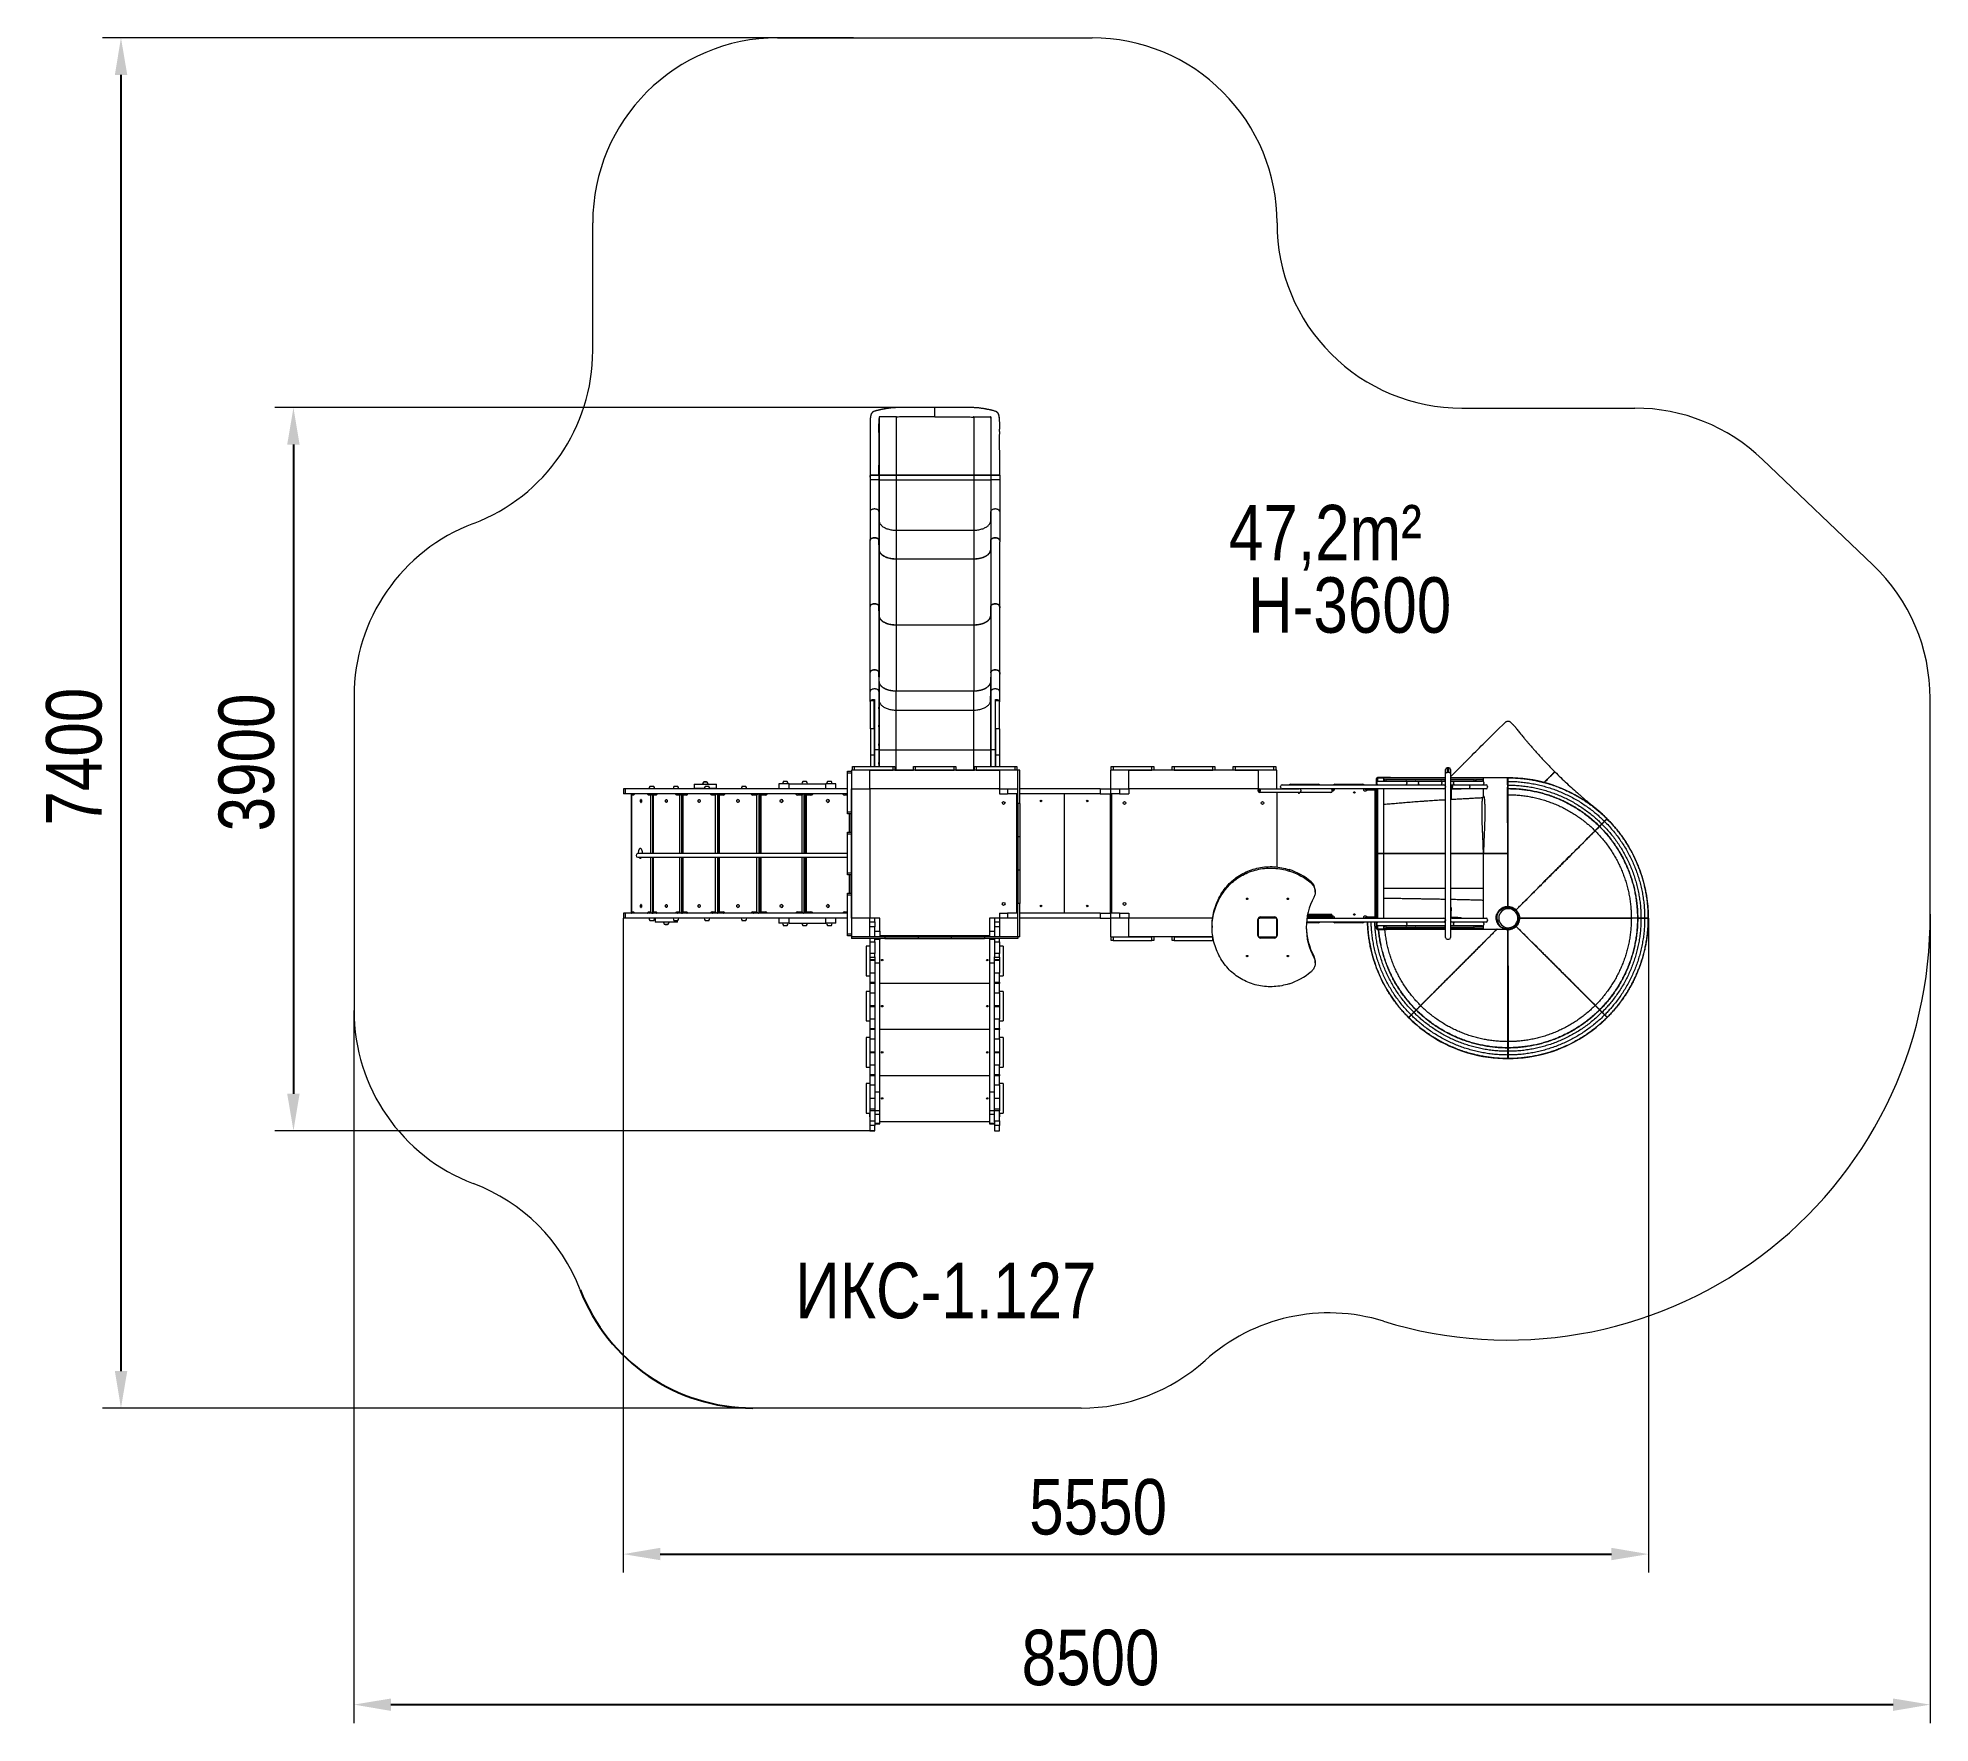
# Model space of a CAD drawing. Header units: millimetres. Extents: x -5377 to 4858, y -4782 to 4333.
import ezdxf

# ---------------------------------------------------------------- set-up
doc = ezdxf.new("R2010")
doc.units = ezdxf.units.MM
for name, color, linetype in [('DiKom', 7, 'Continuous'), ('DIKOM_АРТИКУЛ', 7, 'Continuous'), ('DIKOM_ЗОНА', 80, 'Continuous'), ('DIKOM_ОБЪЕКТ', 7, 'Continuous'), ('DIKOM_РАЗМЕР_ЗОНА', 7, 'Continuous'), ('DIKOM_РАЗМЕР_ОБЪЕКТА', 7, 'Continuous')]:
    doc.layers.add(name, color=color, linetype=linetype)
doc.styles.add('style1', font='arial.ttf', dxfattribs={"width": 0.8})
doc.dimstyles.new('1-50', dxfattribs={"dimtxt": 300, "dimasz": 200, "dimexe": 100, "dimexo": 0, "dimgap": 100, "dimtad": 1, "dimtxsty": 'style1', "dimcen": 200, "dimclrd": 7, "dimclre": 7, "dimclrt": 7, "dimadec": 1, "dimazin": 2, "dimtfac": 1, "dimtmove": 0, "dimatfit": 2, "dimfxl": 0, "dimlwd": 25, "dimlwe": 18, "dimarcsym": 0})

msp = doc.modelspace()

# ---------------------------------------------------------------- texts
at = {"layer": 'DIKOM_АРТИКУЛ', "insert": (-1279.83, -2292.272), "char_height": 300, "width": 1667.53662, "attachment_point": 1, "style": 'style1'}
msp.add_mtext('ИКС-1.127', dxfattribs=at)
at = {"layer": 'DIKOM_РАЗМЕР_ОБЪЕКТА', "insert": (1065.38, 1807.032), "char_height": 300, "attachment_point": 1, "style": 'style1'}
msp.add_mtext_dynamic_manual_height_columns('47,2m²', width=5885.53069, gutter_width=20, heights=[0], dxfattribs=at)
at = {"layer": 'DIKOM_РАЗМЕР_ОБЪЕКТА', "insert": (1168.498, 1415.383), "char_height": 300, "width": 1252.54025, "attachment_point": 1, "style": 'style1'}
msp.add_mtext('H-3600', dxfattribs=at)

# ---------------------------------------------------------------- blocks, each defined once
blk = doc.blocks.new('*D9')
at = {"layer": 'Defpoints', "color": 0, "transparency": 16777216}
for p in [(-2210, -428), (3334, -428), (3334, -3868)]:
    blk.add_point(p, dxfattribs=at)
at = {"layer": 'DIKOM_РАЗМЕР_ОБЪЕКТА', "color": 7, "lineweight": 18, "transparency": 16777216}
for p, q in [((-2210, -428), (-2210, -3968)), ((3334, -428), (3334, -3968))]:
    blk.add_line(p, q, dxfattribs=at)
at = {"layer": 'DIKOM_РАЗМЕР_ОБЪЕКТА', "color": 7, "lineweight": 25, "transparency": 16777216}
blk.add_line((-2010, -3868), (3134, -3868), dxfattribs=at)
at = {"layer": 'DIKOM_РАЗМЕР_ОБЪЕКТА', "color": 7, "transparency": 16777216}
for points in [[(-2010, -3834), (-2010, -3901), (-2210, -3868)], [(3134, -3834), (3134, -3901), (3334, -3868)]]:
    blk.add_solid(points, dxfattribs=at)
at = {"layer": 'DIKOM_РАЗМЕР_ОБЪЕКТА', "color": 7, "transparency": 16777216, "insert": (358, -3614), "char_height": 300, "attachment_point": 5, "style": 'style1'}
blk.add_mtext('5550', dxfattribs=at)
blk = doc.blocks.new('*D10')
at = {"layer": 'Defpoints', "color": 0, "transparency": 16777216}
for p in [(-527, 2333), (-3994, -1578), (-849, -1578)]:
    blk.add_point(p, dxfattribs=at)
at = {"layer": 'DIKOM_РАЗМЕР_ОБЪЕКТА', "color": 7, "lineweight": 18, "transparency": 16777216}
for p, q in [((-527, 2333), (-4094, 2333)), ((-849, -1578), (-4094, -1578))]:
    blk.add_line(p, q, dxfattribs=at)
at = {"layer": 'DIKOM_РАЗМЕР_ОБЪЕКТА', "color": 7, "lineweight": 25, "transparency": 16777216}
blk.add_line((-3994, 2133), (-3994, -1378), dxfattribs=at)
at = {"layer": 'DIKOM_РАЗМЕР_ОБЪЕКТА', "color": 7, "transparency": 16777216}
for points in [[(-4028, 2133), (-3961, 2133), (-3994, 2333)], [(-4028, -1378), (-3961, -1378), (-3994, -1578)]]:
    blk.add_solid(points, dxfattribs=at)
at = {"layer": 'DIKOM_РАЗМЕР_ОБЪЕКТА', "color": 7, "transparency": 16777216, "insert": (-4247, 414), "char_height": 300, "attachment_point": 5, "rotation": 90, "style": 'style1'}
blk.add_mtext('3900', dxfattribs=at)
blk = doc.blocks.new('*D11')
at = {"layer": 'Defpoints', "color": 0, "transparency": 16777216}
for p in [(4858, -407), (-3667, -928), (4858, -4682)]:
    blk.add_point(p, dxfattribs=at)
at = {"layer": 'DIKOM_РАЗМЕР_ЗОНА', "color": 7, "lineweight": 18, "transparency": 16777216}
for p, q in [((4858, -407), (4858, -4782)), ((-3667, -928), (-3667, -4782))]:
    blk.add_line(p, q, dxfattribs=at)
at = {"layer": 'DIKOM_РАЗМЕР_ЗОНА', "color": 7, "lineweight": 25, "transparency": 16777216}
blk.add_line((-3467, -4682), (4658, -4682), dxfattribs=at)
at = {"layer": 'DIKOM_РАЗМЕР_ЗОНА', "color": 7, "transparency": 16777216}
for points in [[(-3467, -4649), (-3467, -4716), (-3667, -4682)], [(4658, -4649), (4658, -4716), (4858, -4682)]]:
    blk.add_solid(points, dxfattribs=at)
at = {"layer": 'DIKOM_РАЗМЕР_ЗОНА', "color": 7, "transparency": 16777216, "insert": (317, -4429), "char_height": 300, "attachment_point": 5, "style": 'style1'}
blk.add_mtext('8500', dxfattribs=at)
blk = doc.blocks.new('*D12')
at = {"layer": 'Defpoints', "color": 0, "transparency": 16777216}
for p in [(-965, 4333), (-4927, -3078), (-965, -3078)]:
    blk.add_point(p, dxfattribs=at)
at = {"layer": 'DIKOM_РАЗМЕР_ЗОНА', "color": 7, "lineweight": 18, "transparency": 16777216}
for p, q in [((-965, 4333), (-5027, 4333)), ((-965, -3078), (-5027, -3078))]:
    blk.add_line(p, q, dxfattribs=at)
at = {"layer": 'DIKOM_РАЗМЕР_ЗОНА', "color": 7, "lineweight": 25, "transparency": 16777216}
blk.add_line((-4927, 4133), (-4927, -2878), dxfattribs=at)
at = {"layer": 'DIKOM_РАЗМЕР_ЗОНА', "color": 7, "transparency": 16777216}
for points in [[(-4960, 4133), (-4893, 4133), (-4927, 4333)], [(-4960, -2878), (-4893, -2878), (-4927, -3078)]]:
    blk.add_solid(points, dxfattribs=at)
at = {"layer": 'DIKOM_РАЗМЕР_ЗОНА', "color": 7, "transparency": 16777216, "insert": (-5180, 445), "char_height": 300, "attachment_point": 5, "rotation": 90, "style": 'style1'}
blk.add_mtext('7400', dxfattribs=at)

# ---------------------------------------------------------------- dimensions: what is measured, and where the dimension line sits
at = {"layer": 'DIKOM_РАЗМЕР_ЗОНА'}
dim = msp.add_linear_dim(base=(-4926.533, -3078.325), p1=(-965.445, 4333.065), p2=(-965.445, -3078.325), angle=90, text='7400', dimstyle='1-50', dxfattribs=at)
dim.commit()
dim.dimension.update_dxf_attribs({"geometry": '*D12', "text_midpoint": (-4926.533, 445.487), "dimtype": 160})
dim = msp.add_linear_dim(base=(4857.956, -4682.305), p1=(-3666.563, -928.497), p2=(4857.956, -406.623), text='8500', dimstyle='1-50', dxfattribs=at)
dim.commit()
dim.dimension.update_dxf_attribs({"geometry": '*D11', "text_midpoint": (316.742, -4682.305), "dimtype": 160})
at = {"layer": 'DIKOM_РАЗМЕР_ОБЪЕКТА'}
dim = msp.add_linear_dim(base=(-3994.217, -1578.325), p1=(-526.681, 2333.065), p2=(-848.95, -1578.325), angle=90, text='3900', dimstyle='1-50', dxfattribs=at)
dim.commit()
dim.dimension.update_dxf_attribs({"geometry": '*D10', "text_midpoint": (-3994.217, 413.67), "dimtype": 160})
dim = msp.add_linear_dim(base=(3333.698, -3867.556), p1=(-2209.832, -428.497), p2=(3333.698, -428.497), text='5550', dimstyle='1-50', dxfattribs=at)
dim.commit()
dim.dimension.update_dxf_attribs({"geometry": '*D9', "text_midpoint": (357.999, -3867.556), "dimtype": 160})

# ---------------------------------------------------------------- linework, layer by layer
at = {"layer": 'DiKom', "color": 3}
msp.add_arc((-1510.098, -2078.325), 1000, 201.1044047, 270, dxfattribs=at)
at = {"layer": 'DIKOM_ЗОНА', "color": 3, "lineweight": 15}
for p, q in [((-1375.379, 4333.065), (325.476, 4333.065)), ((-2375.379, 2641.685), (-2375.379, 3333.065)), ((2325.474, 2330.326), (3260.861, 2330.326)), ((4548.795, 1482.807), (3951.699, 2053.335)), ((-3666.563, 771.503), (-3666.563, -928.497)), ((4857.956, -450.37), (4857.956, 759.798)), ((266.44, -3078.325), (-1510.098, -3078.325))]:
    msp.add_line(p, q, dxfattribs=at)
for centre, radius, start, end in [((-1375.379, 3333.065), 1000, 90, 180), ((325.476, 3333.065), 1000, 359.92153, 90), ((2325.474, 3330.326), 1000, 179.92153, 270), ((-3375.379, 2641.685), 1000, 290.7571495, 0), ((3260.861, 1330.326), 1000, 46.3034717, 90), ((-2666.563, 771.503), 1000, 110.7571495, 180), ((3857.956, 759.798), 1000, 0, 46.3034717), ((2576.307, -428.497), 2281.754, 252.8011978, 0.5492587), ((-2666.563, -928.497), 1000, 180, 249.2253518), ((-3375.95, -2798.462), 1000, 21.1044047, 69.2253518), ((1605.931, -3563.506), 1000, 72.8011978, 132.0474492), ((266.44, -2078.325), 1000, 270, 312.0474492)]:
    msp.add_arc(centre, radius, start, end, dxfattribs=at)
at = {"layer": 'DIKOM_ОБЪЕКТ', "color": 7, "linetype": 'Continuous', "lineweight": 15}
for p, q in [((-826.969, 2283.007), (-827.006, 2282.546)), ((-826.95, 2283.069), (-826.969, 2283.007)), ((-826.95, 2283.069), (-826.947, 2283.069)), ((-826.947, 2283.069), (-825.622, 2283.069)), ((-826.947, 2283.069), (-826.947, 1968.565)), ((-825.603, 2283.069), (-825.622, 2283.069)), ((-824.164, 2283.069), (-825.603, 2283.069)), ((-806.509, 2283.069), (-811.283, 2283.069)), ((-779.479, 2283.069), (-785.884, 2283.069)), ((-734.948, 2283.069), (-742.112, 2283.069)), ((-734.948, 2283.069), (-734.459, 2283.069)), ((-734.948, 2283.069), (-734.948, 1968.565)), ((-733.849, 2283.069), (-734.459, 2283.069)), ((-524.95, 2283.069), (-669.66, 2283.069)), ((-524.95, 2283.069), (-380.24, 2283.069)), ((-316.051, 2283.069), (-315.441, 2283.069)), ((-314.952, 2283.069), (-315.441, 2283.069)), ((-314.952, 2283.069), (-307.788, 2283.069)), ((-314.952, 2283.069), (-314.952, 1968.565)), ((-270.421, 2283.069), (-264.016, 2283.069)), ((-243.391, 2283.069), (-238.617, 2283.069)), ((-225.736, 2283.069), (-224.297, 2283.069)), ((-224.297, 2283.069), (-224.278, 2283.069)), ((-222.953, 2283.069), (-224.278, 2283.069)), ((-222.95, 2283.069), (-222.953, 2283.069)), ((-222.953, 2283.069), (-222.953, 1968.565)), ((-222.95, 2283.069), (-222.931, 2283.007)), ((-222.931, 2283.007), (-222.894, 2282.546)), ((-827.45, 2199.069), (-827.45, 2193.725)), ((-827.45, 2193.725), (-827.45, 2179.431)), ((-827.45, 2179.431), (-827.45, 1968.565)), ((-222.45, 2199.069), (-222.45, 2193.725)), ((-222.45, 2193.725), (-222.45, 2179.431)), ((-222.45, 2179.431), (-222.45, 1968.565)), ((-875.478, 1983.151), (-875.477, 1982.308)), ((-875.469, 1968.584), (-875.461, 1959.15)), ((-875.464, 1982.308), (-875.459, 1968.583)), ((-875.461, 1959.15), (-875.436, 1959.005)), ((-875.459, 1968.583), (-875.458, 1966.106)), ((-875.45, 1957.151), (-875.45, 1966.726)), ((-875.45, 1957.151), (-875.45, 1943.151)), ((-875.176, 1967.877), (-874.553, 1967.254)), ((-828.366, 1967.235), (-827.743, 1967.858)), ((-827.24, 1967.858), (-827.854, 1967.244)), ((-827.24, 1967.858), (-827.743, 1967.858)), ((-827.45, 1968.565), (-826.947, 1968.565)), ((-827.45, 1966.726), (-827.45, 1943.151)), ((-826.947, 1966.726), (-827.45, 1966.726)), ((-734.948, 1967.226), (-827.447, 1967.226)), ((-734.948, 1967.858), (-827.24, 1967.858)), ((-826.947, 1968.565), (-734.948, 1968.565)), ((-826.947, 1966.726), (-826.947, 1943.151)), ((-734.948, 1966.726), (-826.947, 1966.726)), ((-734.948, 1967.858), (-734.948, 1968.565)), ((-734.948, 1968.565), (-314.952, 1968.565)), ((-314.952, 1967.858), (-734.948, 1967.858)), ((-734.948, 1967.858), (-734.948, 1967.226)), ((-314.952, 1967.226), (-734.948, 1967.226)), ((-734.948, 1967.226), (-734.948, 1966.726)), ((-734.948, 1966.726), (-734.948, 1943.151)), ((-314.952, 1966.726), (-734.948, 1966.726)), ((-314.952, 1968.565), (-222.953, 1968.565)), ((-314.952, 1967.858), (-314.952, 1968.565)), ((-222.66, 1967.858), (-314.952, 1967.858)), ((-314.952, 1967.858), (-314.952, 1967.226)), ((-222.453, 1967.226), (-314.952, 1967.226)), ((-314.952, 1967.226), (-314.952, 1966.726)), ((-222.953, 1966.726), (-314.952, 1966.726)), ((-314.952, 1966.726), (-314.952, 1943.151)), ((-222.953, 1968.565), (-222.45, 1968.565)), ((-222.45, 1966.726), (-222.953, 1966.726)), ((-222.953, 1966.726), (-222.953, 1943.151)), ((-222.157, 1967.858), (-222.66, 1967.858)), ((-222.66, 1967.858), (-222.028, 1967.226)), ((-221.95, 1967.226), (-222.453, 1967.226)), ((-222.45, 1966.726), (-222.45, 1943.151)), ((-221.532, 1967.233), (-222.157, 1967.858)), ((-174.724, 1967.877), (-175.347, 1967.254)), ((-174.439, 1959.15), (-174.464, 1959.005)), ((-174.45, 1966.726), (-174.45, 1957.151)), ((-174.45, 1957.151), (-174.45, 1943.151)), ((-174.442, 1967.607), (-174.441, 1968.583)), ((-174.441, 1968.583), (-174.436, 1982.324)), ((-174.431, 1968.584), (-174.439, 1959.15)), ((-827.45, 1943.151), (-875.45, 1943.151)), ((-875.45, 1943.151), (-875.45, 1771.078)), ((-827.45, 1943.151), (-827.45, 1771.078)), ((-827.45, 1943.151), (-826.947, 1943.151)), ((-826.947, 1943.151), (-826.947, 1722.584)), ((-826.947, 1943.151), (-734.948, 1943.151)), ((-734.948, 1943.151), (-734.948, 1670.129)), ((-734.948, 1943.151), (-314.952, 1943.151)), ((-314.952, 1943.151), (-314.952, 1670.129)), ((-314.952, 1943.151), (-222.953, 1943.151)), ((-222.953, 1943.151), (-222.953, 1722.584)), ((-222.953, 1943.151), (-222.45, 1943.151)), ((-174.45, 1943.151), (-222.45, 1943.151)), ((-222.45, 1943.151), (-222.45, 1771.078)), ((-174.45, 1943.151), (-174.45, 1771.078)), ((-875.45, 1771.078), (-875.45, 1615.779)), ((-827.45, 1771.078), (-827.45, 1615.779)), ((-827.45, 1771.078), (-826.947, 1722.584)), ((-222.953, 1722.584), (-222.45, 1771.078)), ((-222.45, 1771.078), (-222.45, 1615.779)), ((-174.45, 1771.078), (-174.45, 1615.779)), ((-826.947, 1722.584), (-826.947, 1567.284)), ((-734.948, 1670.129), (-734.948, 1514.829)), ((-734.948, 1670.129), (-314.952, 1670.129)), ((-314.952, 1670.129), (-314.952, 1514.829)), ((-222.953, 1722.584), (-222.953, 1567.284)), ((-875.45, 1615.779), (-875.433, 1616.057)), ((-875.45, 1608.067), (-875.45, 1615.779)), ((-875.45, 1606.429), (-875.45, 1614.272)), ((-875.45, 1258.628), (-875.45, 1606.429)), ((-851.45, 1629.544), (-851.45, 1628.797)), ((-827.45, 1615.779), (-826.947, 1567.284)), ((-827.45, 1614.297), (-827.45, 1614.3)), ((-827.45, 1614.272), (-827.45, 1258.628)), ((-826.947, 1565.777), (-827.45, 1614.272)), ((-826.947, 1565.777), (-826.947, 1210.134)), ((-222.953, 1567.284), (-222.45, 1615.779)), ((-222.953, 1567.284), (-222.95, 1567.222)), ((-222.953, 1565.777), (-222.953, 1210.134)), ((-222.45, 1614.287), (-222.45, 1614.272)), ((-222.45, 1614.272), (-222.45, 1258.628)), ((-174.45, 1615.779), (-174.45, 1608.067)), ((-174.45, 1614.272), (-174.45, 1606.429)), ((-174.45, 1258.628), (-174.45, 1606.429)), ((-734.948, 1514.829), (-734.948, 1514.082)), ((-734.948, 1514.829), (-314.952, 1514.829)), ((-314.952, 1514.082), (-734.948, 1514.082)), ((-734.948, 1514.082), (-734.948, 1513.535)), ((-314.952, 1513.535), (-734.948, 1513.535)), ((-734.948, 1513.322), (-734.948, 1513.535)), ((-734.948, 1513.322), (-734.948, 1157.679)), ((-314.952, 1513.322), (-734.948, 1513.322)), ((-314.952, 1514.829), (-314.952, 1514.082)), ((-314.952, 1513.535), (-314.952, 1514.082)), ((-314.952, 1513.322), (-314.952, 1513.535)), ((-314.952, 1513.322), (-314.952, 1157.679)), ((-875.45, 1250.917), (-875.45, 1258.628)), ((-875.45, 1249.278), (-875.45, 1257.121)), ((-875.45, 901.478), (-875.45, 1249.278)), ((-827.45, 1258.628), (-826.947, 1210.134)), ((-827.45, 1257.147), (-827.45, 1257.149)), ((-827.45, 1257.121), (-827.45, 1257.121)), ((-827.45, 1257.121), (-827.45, 901.478)), ((-826.947, 1208.627), (-827.45, 1257.121)), ((-222.953, 1210.134), (-222.45, 1258.628)), ((-222.45, 1258.628), (-222.434, 1258.859)), ((-222.45, 1257.136), (-222.45, 1257.121)), ((-222.45, 1257.121), (-222.45, 1257.121)), ((-222.45, 1257.121), (-222.45, 901.478)), ((-174.45, 1250.917), (-174.45, 1258.628)), ((-174.45, 1257.121), (-174.45, 1249.278)), ((-174.45, 901.478), (-174.45, 1249.278)), ((-826.947, 1208.627), (-826.947, 875.757)), ((-734.948, 1157.679), (-734.948, 1156.932)), ((-734.948, 1157.679), (-314.952, 1157.679)), ((-314.952, 1156.932), (-734.948, 1156.932)), ((-734.948, 1156.385), (-734.948, 1156.932)), ((-314.952, 1156.385), (-734.948, 1156.385)), ((-734.948, 1156.172), (-734.948, 1156.385)), ((-734.948, 1156.172), (-734.948, 800.529)), ((-314.952, 1156.172), (-734.948, 1156.172)), ((-314.952, 1157.679), (-314.952, 1156.932)), ((-314.952, 1156.932), (-314.952, 1156.385)), ((-314.952, 1156.172), (-314.952, 1156.385)), ((-314.952, 1156.172), (-314.952, 800.529)), ((-222.953, 1210.134), (-222.95, 1210.072)), ((-222.953, 1208.627), (-222.953, 875.757)), ((-875.45, 893.766), (-875.45, 901.478)), ((-875.45, 892.128), (-875.45, 899.971)), ((-875.45, 797.926), (-875.45, 892.128)), ((-827.45, 901.478), (-827.419, 898.468)), ((-827.45, 899.971), (-827.45, 797.926)), ((-826.449, 851.791), (-827.45, 899.971)), ((-826.449, 851.791), (-826.449, 749.745)), ((-225.619, 840.683), (-225.52, 840.916)), ((-222.45, 899.971), (-223.451, 851.791)), ((-223.451, 851.791), (-223.451, 749.745)), ((-222.481, 898.468), (-222.45, 901.478)), ((-222.45, 901.478), (-222.434, 901.709)), ((-222.45, 899.971), (-222.45, 797.926)), ((-174.45, 893.766), (-174.45, 901.478)), ((-174.45, 899.971), (-174.45, 892.128)), ((-174.45, 797.926), (-174.45, 892.128)), ((-875.45, 743.665), (-875.45, 797.926)), ((-875.45, 743.1), (-875.45, 743.665)), ((-875.45, 743.054), (-875.45, 743.1)), ((-852.95, 749.164), (-873.95, 749.164)), ((-873.95, 747.265), (-873.95, 749.164)), ((-852.95, 747.265), (-873.95, 747.265)), ((-873.95, 595.405), (-873.95, 747.265)), ((-852.95, 749.164), (-852.95, 752.386)), ((-852.95, 747.265), (-852.95, 749.164)), ((-852.95, 595.405), (-852.95, 747.265)), ((-851.972, 754.948), (-851.972, 482.459)), ((-827.45, 797.926), (-827.45, 482.459)), ((-827.45, 797.926), (-826.449, 749.745)), ((-826.449, 749.745), (-826.449, 482.459)), ((-734.948, 800.529), (-734.948, 799.781)), ((-734.948, 800.529), (-314.952, 800.529)), ((-314.952, 799.781), (-734.948, 799.781)), ((-734.948, 799.244), (-734.948, 799.781)), ((-315.95, 799.235), (-733.95, 799.235)), ((-733.95, 799.235), (-733.95, 799.022)), ((-733.95, 696.976), (-733.95, 799.022)), ((-315.95, 799.022), (-733.95, 799.022)), ((-315.95, 799.235), (-315.95, 799.022)), ((-315.95, 799.022), (-315.95, 696.976)), ((-314.952, 800.529), (-314.952, 799.781)), ((-314.952, 799.781), (-314.952, 799.242)), ((-223.451, 749.745), (-222.45, 797.926)), ((-223.451, 749.745), (-223.451, 482.459)), ((-222.45, 797.926), (-222.45, 482.459)), ((-197.928, 482.459), (-197.928, 754.948)), ((-196.95, 752.386), (-196.95, 749.164)), ((-175.95, 749.164), (-196.95, 749.164)), ((-196.95, 747.265), (-196.95, 749.164)), ((-175.95, 747.265), (-196.95, 747.265)), ((-196.95, 595.405), (-196.95, 747.265)), ((-175.95, 747.265), (-175.95, 749.164)), ((-175.95, 595.405), (-175.95, 747.265)), ((-174.45, 743.665), (-174.45, 797.926)), ((-174.45, 743.665), (-174.45, 743.1)), ((-174.45, 743.1), (-174.45, 743.054)), ((-733.95, 482.459), (-733.95, 696.976)), ((-733.95, 696.976), (-315.95, 696.976)), ((-315.95, 696.976), (-315.95, 482.459)), ((-852.95, 595.405), (-873.95, 595.405)), ((-873.95, 595.405), (-873.95, 452.654)), ((-852.95, 595.405), (-852.95, 452.654)), ((-175.95, 595.405), (-196.95, 595.405)), ((-196.95, 595.405), (-196.95, 452.654)), ((-175.95, 595.405), (-175.95, 452.654)), ((-852.95, 452.654), (-873.95, 452.654)), ((-873.95, 452.654), (-873.95, 392.503)), ((-852.95, 482.459), (-851.972, 482.459)), ((-852.95, 452.654), (-852.95, 392.503)), ((-827.45, 482.459), (-851.972, 482.459)), ((-851.972, 482.459), (-851.972, 392.503)), ((-827.45, 482.459), (-827.45, 392.503)), ((-827.45, 482.459), (-826.449, 482.459)), ((-826.449, 482.459), (-733.95, 482.459)), ((-826.449, 482.459), (-826.449, 392.503)), ((-733.95, 372.503), (-733.95, 482.459)), ((-733.95, 482.459), (-315.95, 482.459)), ((-315.95, 482.459), (-223.451, 482.459)), ((-315.95, 482.459), (-315.95, 372.503)), ((-223.451, 482.459), (-222.45, 482.459)), ((-223.451, 482.459), (-223.451, 392.503)), ((-222.45, 482.459), (-222.45, 392.503)), ((-197.928, 482.459), (-222.45, 482.459)), ((-196.95, 482.459), (-197.928, 482.459)), ((-197.928, 392.503), (-197.928, 482.459)), ((-175.95, 452.654), (-196.95, 452.654)), ((-196.95, 452.654), (-196.95, 392.503)), ((-175.95, 452.654), (-175.95, 392.503)), ((-1755.935, 307.552), (-1777.535, 307.552)), ((-1765.261, 308.604), (-1768.21, 308.604)), ((-1334.508, 310.503), (-1344.801, 310.503)), ((-1332.526, 311.556), (-1335.476, 311.556)), ((-1323.201, 310.503), (-1334.508, 310.503)), ((-1230.456, 310.503), (-1239.975, 310.503)), ((-1227.7, 311.556), (-1230.65, 311.556)), ((-1218.375, 310.503), (-1230.456, 310.503)), ((-1096.681, 310.503), (-1106.133, 310.503)), ((-1093.858, 311.556), (-1096.808, 311.556)), ((-1084.533, 310.503), (-1096.681, 310.503)), ((-996.95, 366.503), (-975.95, 366.503)), ((-996.95, 356.503), (-996.95, 366.503)), ((-975.95, 356.503), (-996.95, 356.503)), ((-996.95, 146.503), (-996.95, 356.503)), ((-875.95, 371.503), (-975.95, 371.503)), ((-975.95, 371.503), (-975.95, 271.503)), ((-970.95, 371.503), (-970.95, 392.503)), ((-970.95, 392.503), (-960.95, 392.503)), ((-960.95, 392.503), (-960.95, 371.503)), ((-960.95, 392.503), (-750.95, 392.503)), ((-875.95, 271.503), (-875.95, 371.503)), ((-875.95, 371.503), (-750.95, 371.503)), ((-175.95, 371.503), (-875.95, 371.503)), ((-750.95, 371.503), (-750.95, 392.503)), ((-750.95, 392.503), (-740.95, 392.503)), ((-740.95, 392.503), (-740.95, 371.503)), ((-740.95, 372.503), (-733.95, 372.503)), ((-733.95, 371.503), (-733.95, 372.503)), ((-733.95, 372.503), (-640.95, 372.503)), ((-640.95, 371.503), (-640.95, 392.503)), ((-640.95, 392.503), (-630.95, 392.503)), ((-630.95, 392.503), (-630.95, 371.503)), ((-630.95, 392.503), (-420.95, 392.503)), ((-630.95, 371.503), (-420.95, 371.503)), ((-420.95, 371.503), (-420.95, 392.503)), ((-420.95, 392.503), (-410.95, 392.503)), ((-410.95, 392.503), (-410.95, 371.503)), ((-410.95, 372.503), (-315.95, 372.503)), ((-315.95, 371.503), (-315.95, 372.503)), ((-315.95, 372.503), (-310.95, 372.503)), ((-310.95, 371.503), (-310.95, 392.503)), ((-310.95, 392.503), (-300.95, 392.503)), ((-300.95, 392.503), (-300.95, 371.503)), ((-300.95, 392.503), (-90.95, 392.503)), ((-300.95, 371.503), (-175.95, 371.503)), ((-175.95, 371.503), (-175.95, 271.503)), ((-75.95, 371.503), (-175.95, 371.503)), ((-90.95, 371.503), (-90.95, 392.503)), ((-90.95, 392.503), (-80.95, 392.503)), ((-80.95, 392.503), (-80.95, 371.503)), ((-65.95, 371.503), (-75.95, 371.503)), ((-75.95, 191.503), (-75.95, 371.503)), ((-65.95, 191.503), (-65.95, 371.503)), ((524.05, 371.503), (424.05, 371.503)), ((424.05, 371.503), (424.05, 271.503)), ((429.05, 371.503), (429.05, 392.503)), ((429.05, 392.503), (439.05, 392.503)), ((439.05, 392.503), (439.05, 371.503)), ((439.05, 392.503), (649.05, 392.503)), ((524.05, 371.503), (649.05, 371.503)), ((1224.05, 371.503), (524.05, 371.503)), ((524.05, 271.503), (524.05, 371.503)), ((649.05, 371.503), (649.05, 392.503)), ((649.05, 392.503), (659.05, 392.503)), ((659.05, 392.503), (659.05, 371.503)), ((759.05, 371.503), (759.05, 392.503)), ((759.05, 392.503), (769.05, 392.503)), ((769.05, 392.503), (769.05, 371.503)), ((769.05, 392.503), (979.05, 392.503)), ((769.05, 371.503), (979.05, 371.503)), ((979.05, 371.503), (979.05, 392.503)), ((979.05, 392.503), (989.05, 392.503)), ((989.05, 392.503), (989.05, 371.503)), ((1089.05, 371.503), (1089.05, 392.503)), ((1089.05, 392.503), (1099.05, 392.503)), ((1099.05, 392.503), (1099.05, 371.503)), ((1099.05, 392.503), (1309.05, 392.503)), ((1099.05, 371.503), (1224.05, 371.503)), ((1224.05, 371.503), (1224.05, 271.503)), ((1324.05, 371.503), (1224.05, 371.503)), ((1309.05, 371.503), (1309.05, 392.503)), ((1309.05, 392.503), (1319.05, 392.503)), ((1319.05, 392.503), (1319.05, 371.503)), ((1324.05, 271.503), (1324.05, 371.503)), ((1864.05, 326.504), (1864.05, 326.827)), ((1864.05, 324.476), (1864.05, 326.504)), ((1864.05, 292.503), (1864.05, 319.476)), ((1869.05, 331.826), (1869.05, 331.503)), ((1890.538, 331.826), (1869.05, 331.826)), ((1869.05, 331.503), (1904.05, 331.503)), ((1869.05, 329.475), (1869.05, 319.475)), ((1869.05, 319.475), (1869.05, 312.769)), ((1872.24, 313.503), (2022.27, 313.503)), ((1948.003, 331.503), (1904.05, 331.503)), ((1909.859, 319.475), (1904.05, 319.475)), ((1904.05, 313.503), (1904.05, 319.475)), ((2237.05, 320.503), (1914.05, 320.503)), ((2022.27, 313.503), (2095.83, 313.503)), ((2095.83, 313.503), (2212.27, 313.503)), ((2212.27, 313.503), (2237.05, 313.503)), ((2237.05, 353.317), (2237.05, 376.065)), ((2237.05, -510.31), (2237.05, 353.317)), ((2254.95, 385.165), (2246.15, 385.165)), ((2246.15, 385.165), (2246.15, 359.308)), ((2254.95, 359.308), (2246.15, 359.308)), ((2254.95, 359.308), (2254.95, 385.165)), ((2264.05, 376.065), (2264.05, 353.317)), ((2264.05, 353.317), (2264.05, -510.31)), ((2442.05, 329.475), (2264.05, 329.435)), ((2394.05, 320.503), (2264.05, 320.503)), ((2264.05, 313.503), (2285.83, 313.503)), ((2285.83, 313.503), (2435.86, 313.503)), ((2442.05, 319.475), (2398.434, 319.475)), ((2442.05, 330.325), (2441.498, 330.325)), ((2442.05, 329.475), (2442.05, 330.325)), ((2574.05, 330.787), (2573.24, 330.06)), ((2574.05, 311.503), (2573.333, 311.502)), ((2574.05, 331.151), (2574.05, 330.787)), ((2574.05, 311.503), (2574.05, 291.503)), ((-2209.832, 271.503), (-2209.832, 244.503)), ((-2198.296, 271.503), (-2209.832, 271.503)), ((-2198.296, 244.503), (-2209.832, 244.503)), ((-2198.296, 244.503), (-2198.296, 271.503)), ((-996.95, 271.503), (-2198.296, 271.503)), ((-996.95, 244.503), (-2198.296, 244.503)), ((-2167.293, 240.615), (-2167.293, -397.609)), ((-2166.563, 237.503), (-2166.563, -394.497)), ((-2155.449, 237.503), (-2166.563, 237.503)), ((-2114.102, 213.003), (-2114.4, 213.003)), ((-2061.641, 237.503), (-2072.756, 237.503)), ((-2056.772, 283.503), (-2066.703, 283.503)), ((-2061.641, -78.965), (-2061.641, 237.503)), ((-2054.428, 284.556), (-2057.377, 284.556)), ((-2045.103, 283.503), (-2056.772, 283.503)), ((-2052.259, 244.503), (-2052.259, -78.956)), ((-2050.59, 241.781), (-2050.59, -78.954)), ((-2033.853, 237.503), (-2049.131, 237.503)), ((-2049.131, 237.503), (-2049.131, -78.953)), ((-1977.021, 213.003), (-1977.284, 213.003)), ((-1927.633, 283.503), (-1936.382, 283.503)), ((-1914.782, 283.503), (-1927.633, 283.503)), ((-1924.108, 284.556), (-1927.057, 284.556)), ((-1904.911, 237.503), (-1920.188, 237.503)), ((-1904.911, -78.811), (-1904.911, 237.503)), ((-1895.092, 244.503), (-1895.092, -78.802)), ((-1891.374, 242.782), (-1891.374, -78.798)), ((-1870.121, 237.503), (-1888.972, 237.503)), ((-1888.972, 237.503), (-1888.972, -78.796)), ((-1826.735, 295.552), (-1826.735, 274.552)), ((-1826.735, 295.552), (-1822.874, 295.552)), ((-1826.735, 274.552), (-1822.874, 274.552)), ((-1822.874, 295.552), (-1706.735, 295.552)), ((-1822.874, 274.552), (-1772.016, 274.552)), ((-1799.995, 213.003), (-1800.214, 213.003)), ((-1756.177, 283.503), (-1768.093, 283.503)), ((-1755.818, 284.556), (-1758.768, 284.556)), ((-1746.493, 283.503), (-1756.177, 283.503)), ((-1742.57, 274.552), (-1706.735, 274.552)), ((-1711.019, 237.503), (-1729.87, 237.503)), ((-1711.019, -78.622), (-1711.019, 237.503)), ((-1706.735, 274.552), (-1706.735, 295.552)), ((-1701.143, 244.503), (-1701.143, -78.612)), ((-1695.789, 243.579), (-1695.789, -78.607)), ((-1670.57, 237.503), (-1692.267, 237.503)), ((-1692.267, 237.503), (-1692.267, -78.604)), ((-1589.856, 213.003), (-1590.022, 213.003)), ((-1560.231, 283.503), (-1568.33, 283.503)), ((-1546.73, 283.503), (-1560.231, 283.503)), ((-1556.055, 284.556), (-1559.004, 284.556)), ((-1487.446, 237.503), (-1509.143, 237.503)), ((-1487.446, -78.404), (-1487.446, 237.503)), ((-1477.894, 244.503), (-1477.894, -78.395)), ((-1471.436, -78.389), (-1471.436, 244.503)), ((-1471.381, 244.141), (-1471.381, -78.389)), ((-1442.898, 237.503), (-1466.604, 237.503)), ((-1466.604, 237.503), (-1466.604, -78.384)), ((-1368.81, 298.503), (-1368.81, 271.503)), ((-1313.627, 298.503), (-1368.81, 298.503)), ((-1354.711, 213.003), (-1354.817, 213.003)), ((-1313.627, 271.503), (-1313.627, 298.503)), ((-1313.627, 298.503), (-1113.823, 298.503)), ((-1242.818, 237.503), (-1266.524, 237.503)), ((-1242.818, -78.167), (-1242.818, 237.503)), ((-1233.958, 244.503), (-1233.958, -78.158)), ((-1229.83, -78.154), (-1229.83, 244.503)), ((-1229.468, 244.171), (-1226.808, 244.171)), ((-1229.467, -78.154), (-1229.467, 244.141)), ((-1226.808, 244.448), (-1226.808, -78.151)), ((-1195.89, 237.503), (-1220.69, 237.503)), ((-1220.69, 237.503), (-1220.69, -78.145)), ((-1113.823, 271.503), (-1113.823, 298.503)), ((-1060.524, 298.503), (-1113.823, 298.503)), ((-1103.631, 213.003), (-1103.673, 213.003)), ((-1060.524, 271.503), (-1060.524, 298.503)), ((-996.95, 237.503), (-1011.373, 237.503)), ((-975.95, 271.503), (-875.95, 271.503)), ((-975.95, 146.503), (-975.95, 271.503)), ((-975.95, 271.503), (-975.95, -428.497)), ((-875.95, 271.503), (-875.95, -428.497)), ((-175.95, 271.503), (-875.95, 271.503)), ((-852.95, 271.504), (-873.95, 271.504)), ((-175.95, 271.504), (-196.95, 271.504)), ((-175.95, 271.503), (-75.95, 271.503)), ((-175.95, 271.503), (-175.95, 244.503)), ((-175.95, 244.503), (-132.181, 244.503)), ((-132.181, 271.503), (-132.181, 244.503)), ((-75.95, 244.503), (-132.181, 244.503)), ((-81.95, -401.497), (-81.95, 244.503)), ((369.186, 271.503), (-65.95, 271.503)), ((369.186, 244.503), (-65.95, 244.503)), ((174.05, 244.503), (174.05, -401.497)), ((369.186, 271.503), (369.186, 244.503)), ((369.186, 271.503), (424.05, 271.503)), ((369.186, 244.503), (425.417, 244.503)), ((424.05, 271.503), (524.05, 271.503)), ((424.05, -401.497), (424.05, 244.503)), ((425.417, 271.503), (425.417, 244.503)), ((474.05, 244.503), (425.417, 244.503)), ((430.05, 244.503), (430.05, -401.497)), ((474.05, 271.503), (474.05, 244.503)), ((474.05, 244.503), (524.05, 244.503)), ((1224.05, 271.503), (524.05, 271.503)), ((524.05, 271.503), (524.05, 244.503)), ((1224.05, 271.503), (1324.05, 271.503)), ((1234.05, 263.503), (1224.05, 263.503)), ((1224.05, 258.503), (1224.05, 263.503)), ((1224.05, 258.503), (1234.05, 258.503)), ((1234.05, 250.503), (1232.05, 250.503)), ((1234.05, 271.503), (1234.05, 263.503)), ((1234.05, 263.503), (1234.05, 258.503)), ((1234.05, 250.503), (1234.05, 258.503)), ((1444.05, 250.503), (1234.05, 250.503)), ((1324.05, 271.503), (1444.05, 271.503)), ((1324.05, 250.503), (1324.05, -151.328)), ((1345.05, 279.503), (1345.05, 284.503)), ((1353.05, 292.503), (2226.05, 292.503)), ((2226.05, 271.503), (1353.05, 271.503)), ((1399.05, 296.503), (1549.05, 296.503)), ((1399.05, 292.503), (1399.05, 296.503)), ((1446.05, 250.503), (1444.05, 250.503)), ((1458.594, 250.503), (1446.05, 250.503)), ((1454.05, 263.503), (1454.05, 258.503)), ((1616.427, 250.503), (1458.594, 250.503)), ((1549.05, 292.503), (1549.05, 296.503)), ((1616.548, 250.503), (1616.427, 250.503)), ((1623.945, 258.503), (1623.945, 263.503)), ((1624.548, 263.503), (1623.945, 263.503)), ((1623.945, 258.503), (1624.548, 258.503)), ((1624.548, 258.503), (1624.548, 263.503)), ((1639.05, 296.503), (1789.05, 296.503)), ((1639.05, 296.503), (1639.05, 292.503)), ((1789.05, 296.503), (1789.05, 292.503)), ((1854.05, 263.503), (1811.994, 263.503)), ((1854.05, 271.503), (1854.05, 263.503)), ((1856.05, -418.497), (1856.05, 261.503)), ((1864.05, 261.503), (1856.05, 261.503)), ((1859.05, 271.503), (1859.05, 270.164)), ((1864.05, 242.022), (1869.05, 242.022)), ((1864.05, -77.997), (1864.05, 242.022)), ((1864.24, 305.503), (1864.24, 300.503)), ((1869.05, 293.185), (1869.05, 292.503)), ((1869.05, 242.022), (1869.05, -77.997)), ((2027.343, 305.503), (2027.343, 300.503)), ((2090.757, 305.503), (2090.757, 300.503)), ((2217.343, 305.503), (2217.343, 300.503)), ((2226.05, 292.503), (2228.05, 292.503)), ((2228.05, 271.503), (2226.05, 271.503)), ((2228.05, 292.503), (2237.05, 292.503)), ((2237.05, 271.503), (2228.05, 271.503)), ((2236.05, 284.503), (2236.05, 279.503)), ((2237.05, 284.503), (2236.05, 284.503)), ((2236.05, 279.503), (2237.05, 279.503)), ((2264.05, 292.503), (2272.05, 292.503)), ((2274.05, 284.503), (2264.05, 284.503)), ((2264.05, 279.503), (2274.05, 279.503)), ((2270.05, 271.503), (2264.05, 271.503)), ((2267.05, 265.503), (2264.05, 265.503)), ((2264.05, 231.503), (2267.05, 231.503)), ((2267.05, 213.503), (2264.05, 213.503)), ((2267.05, 265.503), (2267.05, 231.503)), ((2267.05, 231.503), (2267.05, 213.503)), ((2270.05, 271.503), (2270.05, 268.503)), ((2272.05, 271.503), (2270.05, 271.503)), ((2304.05, 268.503), (2270.05, 268.503)), ((2272.05, 292.503), (2274.05, 292.503)), ((2274.05, 271.503), (2272.05, 271.503)), ((2274.05, 284.503), (2274.05, 292.503)), ((2274.05, 292.503), (2369.05, 292.503)), ((2274.05, 284.503), (2274.05, 279.503)), ((2274.05, 271.503), (2274.05, 279.503)), ((2369.05, 271.503), (2274.05, 271.503)), ((2280.757, 305.503), (2280.757, 300.503)), ((2304.05, 268.503), (2304.05, 271.503)), ((2322.05, 268.503), (2304.05, 268.503)), ((2322.05, 271.503), (2322.05, 268.503)), ((2369.05, 284.503), (2369.05, 292.503)), ((2369.05, 292.503), (2456.05, 292.503)), ((2369.05, 284.503), (2369.05, 279.503)), ((2369.05, 271.503), (2369.05, 279.503)), ((2456.05, 271.503), (2369.05, 271.503)), ((2443.86, 305.503), (2443.86, 300.503)), ((2464.05, 279.503), (2464.05, 284.503)), ((2464.05, 284.503), (2464.05, 279.503)), ((2572.72, 273.705), (2572.719, 273.754)), ((2574.05, 272.291), (2573.057, 273.182)), ((2574.05, 273.818), (2573.243, 274.543)), ((2574.05, 291.503), (2573.371, 291.502)), ((2574.05, 273.818), (2574.05, 272.291)), ((-2114.4, 198.003), (-2114.102, 198.003)), ((-1977.284, 198.003), (-1977.021, 198.003)), ((-1800.214, 198.003), (-1799.995, 198.003)), ((-1590.022, 198.003), (-1589.856, 198.003)), ((-1354.817, 198.003), (-1354.711, 198.003)), ((-1103.673, 198.003), (-1103.631, 198.003)), ((-996.95, 146.503), (-975.95, 146.503)), ((-996.95, 136.503), (-996.95, 146.503)), ((-975.95, 136.503), (-996.95, 136.503)), ((-986.573, 36.503), (-986.573, 136.503)), ((-978.746, 136.503), (-978.746, 36.503)), ((-977.107, 36.503), (-977.107, 136.503)), ((-977.052, 36.503), (-977.052, 136.503)), ((-65.95, 191.503), (-75.95, 191.503)), ((-75.95, 191.503), (-75.95, 11.503)), ((-65.95, 191.503), (-65.95, 11.503)), ((1904.05, -77.997), (1904.05, 185.968)), ((3110.944, 108.398), (3110.073, 108.445)), ((-996.95, 36.503), (-975.95, 36.503)), ((-996.95, 26.503), (-996.95, 36.503)), ((-975.95, 26.503), (-996.95, 26.503)), ((-996.95, -183.497), (-996.95, 26.503)), ((-975.95, -183.497), (-975.95, 26.503)), ((-65.95, 11.503), (-75.95, 11.503)), ((-75.95, 11.503), (-75.95, -168.497)), ((-65.95, 11.503), (-65.95, -168.497)), ((3046.013, 44.61), (3048.304, 46.867)), ((3069.582, 67.035), (3069.52, 68.172)), ((3069.71, 69.063), (3069.711, 69.064)), ((3070.662, 68.115), (3070.614, 68.992)), ((3083.167, 80.62), (3082.636, 81.149)), ((3082.64, 81.139), (3082.639, 81.139)), ((3097.309, 94.762), (3096.776, 95.293)), ((-2129.452, -77.384), (-2129.428, -79.045)), ((-2061.641, -394.497), (-2061.641, -98.766)), ((-2052.259, -98.756), (-2052.259, -401.497)), ((-2050.59, -98.755), (-2050.59, -398.774)), ((-2049.131, -98.753), (-2049.131, -394.497)), ((-1904.911, -394.497), (-1904.911, -98.612)), ((-1895.092, -98.602), (-1895.092, -401.497)), ((-1891.374, -98.599), (-1891.374, -399.775)), ((-1888.972, -98.596), (-1888.972, -394.497)), ((-1711.019, -394.497), (-1711.019, -98.422)), ((-1701.143, -98.413), (-1701.143, -401.497)), ((-1695.789, -98.408), (-1695.789, -400.572)), ((-1692.267, -98.404), (-1692.267, -394.497)), ((-1487.446, -394.497), (-1487.446, -98.205)), ((-1477.894, -98.196), (-1477.894, -401.497)), ((-1471.436, -401.497), (-1471.436, -98.189)), ((-1471.381, -98.189), (-1471.381, -401.134)), ((-1466.604, -98.185), (-1466.604, -394.497)), ((-1242.818, -394.497), (-1242.818, -97.967)), ((-1233.958, -97.959), (-1233.958, -401.497)), ((-1229.83, -401.497), (-1229.83, -97.955)), ((-1229.467, -401.134), (-1229.467, -97.954)), ((-1226.808, -97.952), (-1226.808, -401.441)), ((-1220.69, -97.946), (-1220.69, -394.497)), ((1864.05, -77.997), (1864.05, -78.997)), ((1864.05, -77.997), (1869.05, -77.997)), ((1869.05, -78.997), (1864.05, -78.997)), ((1864.05, -399.016), (1864.05, -78.997)), ((1869.05, -78.497), (1864.55, -78.497)), ((1869.05, -77.997), (1904.05, -77.997)), ((1869.05, -77.997), (1869.05, -78.497)), ((1904.05, -78.497), (1869.05, -78.497)), ((1869.05, -78.497), (1869.05, -78.997)), ((1869.05, -78.497), (1904.05, -78.497)), ((1869.05, -78.997), (1869.05, -399.016)), ((1904.05, -78.997), (1869.05, -78.997)), ((1904.05, -268.497), (1904.05, -78.997)), ((2237.05, -78.497), (2107.216, -78.497)), ((2107.276, -78.497), (2237.05, -78.497)), ((2441.798, -78.497), (2264.05, -78.497)), ((2264.05, -78.497), (2441.811, -78.497)), ((2441.809, -78.497), (2441.798, -78.497)), ((2441.825, -78.497), (2572.916, -78.497)), ((2572.915, -78.497), (2441.827, -78.497)), ((2442.037, -77.981), (2442.066, -77.981)), ((2573.416, -78.996), (2573.413, -79.002)), ((-996.95, -183.497), (-975.95, -183.497)), ((-996.95, -193.497), (-996.95, -183.497)), ((-975.95, -193.497), (-996.95, -193.497)), ((-986.573, -293.497), (-986.573, -193.497)), ((-978.746, -193.497), (-978.746, -293.497)), ((-977.107, -293.497), (-977.107, -193.497)), ((-977.052, -293.497), (-977.052, -193.497)), ((-65.95, -168.497), (-75.95, -168.497)), ((-75.95, -168.497), (-75.95, -348.497)), ((-65.95, -168.497), (-65.95, -348.497)), ((1390.826, -165.492), (1390.826, -173.517)), ((-996.95, -293.497), (-975.95, -293.497)), ((-996.95, -303.497), (-996.95, -293.497)), ((-975.95, -303.497), (-996.95, -303.497)), ((-996.95, -513.497), (-996.95, -303.497)), ((-975.95, -428.497), (-975.95, -303.497)), ((1054.158, -256.404), (1054.158, -264.429)), ((1509.603, -231.151), (1509.603, -239.176)), ((1532.499, -287.027), (1532.499, -279.001)), ((1904.05, -321.182), (1904.05, -268.497)), ((1931.683, -268.497), (1904.05, -268.497)), ((2228.516, -268.497), (1931.683, -268.497)), ((2237.05, -268.497), (2228.516, -268.497)), ((2442.05, -268.497), (2264.05, -268.497)), ((-2209.832, -401.497), (-2209.832, -428.497)), ((-2198.296, -401.497), (-2209.832, -401.497)), ((-2198.296, -428.497), (-2198.296, -401.497)), ((-996.95, -401.497), (-2198.296, -401.497)), ((-2166.563, -394.497), (-2155.449, -394.497)), ((-2114.102, -354.997), (-2114.4, -354.997)), ((-2114.4, -369.997), (-2114.102, -369.997)), ((-2072.756, -394.497), (-2061.641, -394.497)), ((-2049.131, -394.497), (-2033.853, -394.497)), ((-1977.021, -354.997), (-1977.284, -354.997)), ((-1977.284, -369.997), (-1977.021, -369.997)), ((-1920.188, -394.497), (-1904.911, -394.497)), ((-1888.972, -394.497), (-1870.121, -394.497)), ((-1799.995, -354.997), (-1800.214, -354.997)), ((-1800.214, -369.997), (-1799.995, -369.997)), ((-1729.87, -394.497), (-1711.019, -394.497)), ((-1692.267, -394.497), (-1670.57, -394.497)), ((-1589.856, -354.997), (-1590.022, -354.997)), ((-1590.022, -369.997), (-1589.856, -369.997)), ((-1509.143, -394.497), (-1487.446, -394.497)), ((-1466.604, -394.497), (-1442.898, -394.497)), ((-1354.711, -354.997), (-1354.817, -354.997)), ((-1354.817, -369.997), (-1354.711, -369.997)), ((-1266.524, -394.497), (-1242.818, -394.497)), ((-1226.808, -401.164), (-1229.468, -401.164)), ((-1220.69, -394.497), (-1195.89, -394.497)), ((-1103.631, -354.997), (-1103.673, -354.997)), ((-1103.673, -369.997), (-1103.631, -369.997)), ((-1011.373, -394.497), (-996.95, -394.497)), ((-175.95, -401.497), (-175.95, -428.497)), ((-175.95, -401.497), (-132.181, -401.497)), ((-132.181, -401.497), (-132.181, -428.497)), ((-75.95, -401.497), (-132.181, -401.497)), ((-65.95, -348.497), (-75.95, -348.497)), ((-75.95, -528.497), (-75.95, -348.497)), ((-65.95, -528.497), (-65.95, -348.497)), ((369.186, -401.497), (-65.95, -401.497)), ((369.186, -401.497), (369.186, -428.497)), ((369.186, -401.497), (425.417, -401.497)), ((425.417, -401.497), (425.417, -428.497)), ((474.05, -401.497), (425.417, -401.497)), ((474.05, -401.497), (474.05, -428.497)), ((474.05, -401.497), (524.05, -401.497)), ((524.05, -401.497), (524.05, -428.497)), ((1491.123, -407.497), (1616.427, -407.497)), ((1616.427, -407.497), (1616.548, -407.497)), ((1864.05, -399.016), (1869.05, -399.016)), ((2267.05, -370.497), (2264.05, -370.497)), ((2267.05, -388.497), (2264.05, -388.497)), ((2267.05, -370.497), (2267.05, -388.497)), ((2267.05, -422.497), (2267.05, -388.497)), ((2574.229, -366.05), (2574.05, -366.096)), ((2574.229, -366.05), (2574.344, -366.535)), ((2618.333, -384.467), (2618.119, -384.802)), ((2618.611, -382.929), (2618.789, -383.306)), ((-2198.296, -428.497), (-2209.832, -428.497)), ((-996.95, -428.497), (-2198.296, -428.497)), ((-2066.703, -440.497), (-2045.103, -440.497)), ((-2057.377, -441.549), (-2054.428, -441.549)), ((-2037.769, -428.497), (-2037.769, -449.497)), ((-1917.769, -449.497), (-2037.769, -449.497)), ((-1988.569, -461.497), (-1966.969, -461.497)), ((-1979.243, -462.549), (-1976.294, -462.549)), ((-1936.382, -440.497), (-1914.782, -440.497)), ((-1927.057, -441.549), (-1924.108, -441.549)), ((-1917.769, -449.497), (-1917.769, -441.066)), ((-1768.093, -440.497), (-1746.493, -440.497)), ((-1758.768, -441.549), (-1755.818, -441.549)), ((-1568.33, -440.497), (-1546.73, -440.497)), ((-1559.004, -441.549), (-1556.055, -441.549)), ((-1368.81, -428.497), (-1368.81, -455.497)), ((-1313.627, -455.497), (-1368.81, -455.497)), ((-1344.801, -467.497), (-1323.201, -467.497)), ((-1335.476, -468.549), (-1332.526, -468.549)), ((-1313.627, -455.497), (-1313.627, -428.497)), ((-1313.627, -455.497), (-1113.823, -455.497)), ((-1239.975, -467.497), (-1218.375, -467.497)), ((-1230.65, -468.549), (-1227.7, -468.549)), ((-1113.823, -455.497), (-1113.823, -428.497)), ((-1060.524, -455.497), (-1113.823, -455.497)), ((-1106.133, -467.497), (-1084.533, -467.497)), ((-1096.808, -468.549), (-1093.858, -468.549)), ((-1060.524, -455.497), (-1060.524, -428.497)), ((-875.95, -428.497), (-975.95, -428.497)), ((-975.95, -428.497), (-975.95, -528.497)), ((-848.95, -428.325), (-875.95, -428.325)), ((-875.95, -528.497), (-875.95, -428.497)), ((-848.95, -428.497), (-875.95, -428.497)), ((-875.95, -448.497), (-848.95, -448.497)), ((-848.95, -475.68), (-875.95, -475.68)), ((-821.95, -428.325), (-848.95, -428.325)), ((-848.95, -428.325), (-848.95, -428.497)), ((-848.95, -448.497), (-848.95, -428.497)), ((-848.95, -448.497), (-848.95, -475.68)), ((-848.95, -528.497), (-848.95, -475.68)), ((-848.95, -498.325), (-821.95, -498.325)), ((-821.95, -498.325), (-821.95, -428.325)), ((-821.95, -498.325), (-821.95, -528.497)), ((-202.95, -428.325), (-229.95, -428.325)), ((-229.95, -428.325), (-229.95, -498.325)), ((-229.95, -498.325), (-202.95, -498.325)), ((-229.95, -498.325), (-229.95, -528.497)), ((-202.95, -428.497), (-202.95, -428.325)), ((-175.95, -428.325), (-202.95, -428.325)), ((-175.95, -428.497), (-202.95, -428.497)), ((-202.95, -428.497), (-202.95, -448.497)), ((-202.95, -448.497), (-175.95, -448.497)), ((-202.95, -448.497), (-202.95, -475.68)), ((-175.95, -475.68), (-202.95, -475.68)), ((-202.95, -475.68), (-202.95, -528.497)), ((-75.95, -428.497), (-175.95, -428.497)), ((-175.95, -428.497), (-175.95, -528.497)), ((369.186, -428.497), (-65.95, -428.497)), ((369.186, -428.497), (424.05, -428.497)), ((524.05, -428.497), (424.05, -428.497)), ((424.05, -428.497), (424.05, -528.497)), ((977.3, -428.497), (524.05, -428.497)), ((524.05, -528.497), (524.05, -428.497)), ((974.561, -470.402), (974.561, -478.428)), ((1222.05, -521.825), (1222.05, -435.031)), ((1224.05, -428.116), (1224.05, -428.497)), ((1324.05, -428.497), (1224.05, -428.497)), ((1224.05, -428.497), (1224.05, -528.497)), ((1234.05, -428.497), (1234.05, -421.45)), ((1237.05, -421.17), (1311.05, -421.17)), ((1324.05, -428.116), (1324.05, -428.497)), ((1324.05, -528.497), (1324.05, -428.497)), ((1326.05, -435.031), (1326.05, -521.825)), ((1549.05, -453.497), (1484.476, -453.497)), ((2226.05, -449.497), (1484.798, -449.497)), ((1487.283, -428.497), (2226.05, -428.497)), ((1488.585, -420.497), (1623.945, -420.497)), ((1623.945, -415.497), (1489.498, -415.497)), ((1549.05, -449.497), (1549.05, -453.497)), ((1623.945, -420.497), (1623.945, -415.497)), ((1624.548, -415.497), (1623.945, -415.497)), ((1623.945, -420.497), (1624.548, -420.497)), ((1624.548, -420.497), (1624.548, -415.497)), ((1639.05, -453.497), (1639.05, -449.497)), ((1789.05, -453.497), (1639.05, -453.497)), ((1789.05, -453.497), (1789.05, -449.497)), ((1811.994, -420.497), (1854.05, -420.497)), ((1854.05, -428.497), (1854.05, -420.497)), ((1864.05, -418.497), (1856.05, -418.497)), ((1859.05, -427.157), (1859.05, -428.497)), ((1864.05, -476.47), (1864.05, -449.497)), ((1864.05, -476.47), (1869.05, -476.47)), ((1864.05, -483.497), (1864.05, -481.469)), ((1864.05, -483.82), (1864.05, -483.497)), ((1864.24, -457.497), (1864.24, -462.497)), ((1869.05, -449.497), (1869.05, -450.23)), ((1869.05, -469.815), (1869.05, -476.47)), ((1869.05, -486.469), (1869.05, -488.497)), ((1904.05, -488.497), (1869.05, -488.497)), ((1869.05, -488.497), (1869.05, -488.819)), ((1869.05, -488.819), (1890.538, -488.819)), ((2022.27, -470.497), (1872.24, -470.497)), ((1904.05, -476.47), (1904.05, -470.497)), ((1909.669, -476.47), (1904.05, -476.47)), ((1948.003, -488.497), (1904.05, -488.497)), ((1914.05, -477.497), (2237.05, -477.497)), ((2095.83, -470.497), (2022.27, -470.497)), ((2027.343, -457.497), (2027.343, -462.497)), ((2212.27, -470.497), (2095.83, -470.497)), ((2237.05, -470.497), (2212.27, -470.497)), ((2226.05, -428.497), (2228.05, -428.497)), ((2228.05, -449.497), (2226.05, -449.497)), ((2228.05, -428.497), (2237.05, -428.497)), ((2237.05, -449.497), (2228.05, -449.497)), ((2236.05, -436.497), (2236.05, -441.497)), ((2237.05, -436.497), (2236.05, -436.497)), ((2236.05, -441.497), (2237.05, -441.497)), ((2237.05, -533.058), (2237.05, -510.31)), ((2264.05, -422.497), (2267.05, -422.497)), ((2264.05, -428.497), (2270.05, -428.497)), ((2272.05, -449.497), (2264.05, -449.497)), ((2285.83, -470.497), (2264.05, -470.497)), ((2264.05, -477.497), (2394.05, -477.497)), ((2442.05, -486.469), (2264.05, -486.428)), ((2264.05, -510.31), (2264.05, -533.058)), ((2270.05, -425.497), (2270.05, -428.497)), ((2304.05, -425.497), (2270.05, -425.497)), ((2272.05, -428.497), (2270.05, -428.497)), ((2272.05, -428.497), (2274.05, -428.497)), ((2274.05, -449.497), (2272.05, -449.497)), ((2274.05, -428.497), (2369.05, -428.497)), ((2369.05, -449.497), (2274.05, -449.497)), ((2280.757, -457.497), (2280.757, -462.497)), ((2435.86, -470.497), (2285.83, -470.497)), ((2304.05, -428.497), (2304.05, -425.497)), ((2304.05, -425.497), (2322.05, -425.497)), ((2322.05, -428.497), (2322.05, -425.497)), ((2369.05, -428.497), (2456.05, -428.497)), ((2456.05, -449.497), (2369.05, -449.497)), ((2442.05, -476.47), (2398.238, -476.47)), ((2442.05, -452.661), (2442.05, -449.497)), ((2442.05, -476.47), (2442.05, -467.369)), ((2442.05, -487.318), (2442.05, -486.469)), ((2442.05, -487.318), (2442.053, -487.318)), ((2443.86, -457.497), (2443.86, -462.497)), ((2464.05, -441.497), (2464.05, -436.497)), ((2464.05, -436.497), (2464.05, -441.497)), ((2513.997, -425.2), (2514.004, -425.243)), ((2566.47, -487.796), (2566.849, -487.821)), ((2573.871, -490.943), (2573.785, -490.555)), ((2574.761, -492.227), (2574.369, -492.086)), ((2618.079, -472.779), (2617.745, -472.566)), ((2618.139, -472.679), (2618.079, -472.779)), ((2619.617, -473.058), (2619.24, -473.236)), ((2636.496, -428.676), (2636.108, -428.762)), ((2637.78, -427.785), (2637.64, -428.178)), ((3242.316, -427.688), (3245.531, -427.712)), ((3274.837, -428.497), (3275.598, -427.649)), ((3276.365, -428.497), (3274.837, -428.497)), ((3275.365, -427.654), (3275.398, -427.654)), ((3276.365, -428.497), (3276.951, -427.843)), ((3294.044, -427.386), (3294.049, -427.386)), ((3294.044, -427.757), (3294.044, -427.757)), ((3294.05, -428.497), (3294.048, -427.748)), ((3294.049, -427.757), (3294.049, -427.386)), ((3314.05, -428.497), (3294.05, -428.497)), ((3314.05, -428.497), (3314.048, -427.745)), ((3333.333, -428.497), (3332.75, -427.847)), ((3332.833, -427.659), (3333.209, -427.659)), ((3333.698, -428.497), (3333.333, -428.497)), ((-996.95, -513.497), (-975.95, -513.497)), ((-996.95, -523.497), (-996.95, -513.497)), ((-975.95, -523.497), (-996.95, -523.497)), ((-975.95, -528.497), (-975.95, -538.497)), ((-795.95, -528.497), (-975.95, -528.497)), ((-795.95, -538.497), (-975.95, -538.497)), ((-875.95, -580.104), (-896.95, -580.104)), ((-896.95, -580.104), (-896.95, -740.104)), ((-875.95, -538.497), (-875.95, -555.503)), ((-875.95, -555.503), (-848.95, -555.503)), ((-875.95, -555.503), (-875.95, -618.607)), ((-848.95, -555.503), (-848.95, -538.497)), ((-821.95, -544.345), (-848.95, -544.345)), ((-848.95, -555.503), (-848.95, -618.607)), ((-821.95, -522.497), (-229.95, -522.497)), ((-821.95, -538.497), (-821.95, -544.345)), ((-821.95, -670.87), (-821.95, -544.345)), ((-795.95, -528.497), (-795.95, -538.497)), ((-795.95, -528.497), (-615.95, -528.497)), ((-795.95, -538.497), (-615.95, -538.497)), ((-615.95, -528.497), (-615.95, -538.497)), ((-615.95, -528.497), (-435.95, -528.497)), ((-615.95, -538.497), (-435.95, -538.497)), ((-435.95, -528.497), (-435.95, -538.497)), ((-435.95, -528.497), (-255.95, -528.497)), ((-435.95, -538.497), (-255.95, -538.497)), ((-255.95, -528.497), (-255.95, -538.497)), ((-75.95, -528.497), (-255.95, -528.497)), ((-75.95, -538.497), (-255.95, -538.497)), ((-229.95, -538.497), (-229.95, -544.345)), ((-202.95, -544.345), (-229.95, -544.345)), ((-229.95, -544.345), (-229.95, -670.87)), ((-202.95, -538.497), (-202.95, -555.503)), ((-202.95, -555.503), (-175.95, -555.503)), ((-202.95, -555.503), (-202.95, -618.607)), ((-175.95, -555.503), (-175.95, -538.497)), ((-175.95, -555.503), (-175.95, -618.607)), ((-154.95, -580.104), (-175.95, -580.104)), ((-154.95, -580.104), (-154.95, -740.104)), ((-65.95, -528.497), (-75.95, -528.497)), ((-75.95, -528.497), (-75.95, -538.497)), ((424.05, -528.497), (524.05, -528.497)), ((429.05, -549.497), (429.05, -528.497)), ((439.05, -549.497), (429.05, -549.497)), ((439.05, -528.497), (439.05, -549.497)), ((439.05, -549.497), (649.05, -549.497)), ((524.05, -528.497), (649.05, -528.497)), ((978.478, -528.497), (524.05, -528.497)), ((649.05, -549.497), (649.05, -528.497)), ((659.05, -549.497), (649.05, -549.497)), ((659.05, -528.497), (659.05, -549.497)), ((759.05, -549.497), (759.05, -528.497)), ((769.05, -549.497), (759.05, -549.497)), ((769.05, -528.497), (769.05, -549.497)), ((769.05, -528.497), (978.478, -528.497)), ((769.05, -549.497), (979.05, -549.497)), ((979.05, -549.497), (979.05, -532.009)), ((982.495, -549.497), (979.05, -549.497)), ((1224.05, -528.497), (1324.05, -528.497)), ((1237.05, -528.497), (1237.05, -535.686)), ((1311.05, -535.686), (1237.05, -535.686)), ((1311.05, -528.497), (1311.05, -535.686)), ((2246.15, -542.158), (2254.95, -542.158)), ((-848.95, -618.607), (-875.95, -618.607)), ((-875.95, -618.607), (-875.95, -638.783)), ((-875.95, -638.783), (-848.95, -638.783)), ((-875.95, -638.783), (-875.95, -652.325)), ((-875.95, -652.325), (-848.95, -652.325)), ((-875.95, -652.325), (-875.95, -655.325)), ((-875.95, -655.325), (-848.95, -655.325)), ((-875.95, -655.325), (-875.95, -725.325)), ((-848.95, -637.989), (-848.95, -618.607)), ((-848.95, -637.989), (-848.95, -670.87)), ((-821.95, -670.87), (-848.95, -670.87)), ((-848.95, -670.87), (-848.95, -1368.915)), ((-821.95, -1368.915), (-821.95, -670.87)), ((-202.95, -670.87), (-229.95, -670.87)), ((-229.95, -670.87), (-229.95, -1368.915)), ((-175.95, -618.607), (-202.95, -618.607)), ((-202.95, -618.607), (-202.95, -637.989)), ((-202.95, -670.87), (-202.95, -637.989)), ((-202.95, -638.783), (-175.95, -638.783)), ((-202.95, -652.325), (-175.95, -652.325)), ((-202.95, -655.325), (-175.95, -655.325)), ((-202.95, -1368.915), (-202.95, -670.87)), ((-175.95, -638.783), (-175.95, -618.607)), ((-175.95, -638.783), (-175.95, -652.325)), ((-175.95, -652.325), (-175.95, -655.325)), ((-175.95, -655.325), (-175.95, -725.325)), ((1525.093, -632.845), (1525.093, -640.871)), ((1532.499, -669.829), (1532.499, -661.804)), ((-896.95, -740.104), (-875.95, -740.104)), ((-848.95, -725.325), (-875.95, -725.325)), ((-875.95, -725.325), (-875.95, -775.325)), ((-875.95, -775.325), (-848.95, -775.325)), ((-875.95, -775.325), (-875.95, -781.325)), ((-848.95, -781.325), (-875.95, -781.325)), ((-875.95, -781.325), (-875.95, -831.325)), ((-821.95, -780.325), (-229.95, -780.325)), ((-175.95, -725.325), (-202.95, -725.325)), ((-202.95, -775.325), (-175.95, -775.325)), ((-175.95, -781.325), (-202.95, -781.325)), ((-175.95, -775.325), (-175.95, -725.325)), ((-175.95, -740.104), (-154.95, -740.104)), ((-175.95, -775.325), (-175.95, -781.325)), ((-175.95, -831.325), (-175.95, -781.325)), ((-875.95, -824.325), (-896.95, -824.325)), ((-896.95, -824.325), (-896.95, -984.325)), ((-875.95, -831.325), (-848.95, -831.325)), ((-875.95, -831.325), (-875.95, -901.325)), ((-875.95, -901.325), (-848.95, -901.325)), ((-875.95, -901.325), (-875.95, -905.325)), ((-875.95, -905.325), (-848.95, -905.325)), ((-875.95, -905.325), (-875.95, -975.325)), ((-202.95, -831.325), (-175.95, -831.325)), ((-202.95, -901.325), (-175.95, -901.325)), ((-202.95, -905.325), (-175.95, -905.325)), ((-154.95, -824.325), (-175.95, -824.325)), ((-175.95, -831.325), (-175.95, -901.325)), ((-175.95, -901.325), (-175.95, -905.325)), ((-175.95, -905.325), (-175.95, -975.325)), ((-154.95, -824.325), (-154.95, -984.325)), ((2102.087, -901.604), (2099.796, -903.86)), ((3047.157, -900.46), (3049.413, -902.751)), ((-896.95, -984.325), (-875.95, -984.325)), ((-848.95, -975.325), (-875.95, -975.325)), ((-875.95, -975.325), (-875.95, -1025.325)), ((-175.95, -975.325), (-202.95, -975.325)), ((-175.95, -1025.325), (-175.95, -975.325)), ((-175.95, -984.325), (-154.95, -984.325)), ((2000.055, -926.067), (1999.566, -926.555)), ((1999.566, -926.555), (2008.525, -935.514)), ((2037.155, -965.391), (2038.003, -965.437)), ((2038.101, -965.629), (2037.836, -965.895)), ((2050.791, -951.756), (2051.323, -952.286)), ((2064.933, -937.613), (2065.464, -938.142)), ((2065.46, -938.132), (2065.461, -938.132)), ((2065.723, -938.395), (2065.719, -938.398)), ((2077.438, -925.108), (2077.486, -925.985)), ((2078.518, -924.028), (2078.58, -925.165)), ((3069.582, -924.028), (3070.554, -923.975)), ((3070.55, -923.806), (3070.574, -923.828)), ((3070.662, -925.108), (3071.64, -925.055)), ((3072.472, -1001.753), (3074.146, -1003.427)), ((3074.146, -1003.427), (3116.573, -961.001)), ((3083.167, -937.613), (3083.688, -937.09)), ((3083.685, -937.086), (3083.685, -937.086)), ((3083.948, -936.824), (3083.952, -936.827)), ((3097.309, -951.756), (3097.832, -951.23)), ((3110.944, -965.391), (3110.995, -964.45)), ((3111.183, -964.445), (3111.448, -964.711)), ((3116.573, -961.001), (3116.131, -960.559)), ((-875.95, -1074.325), (-896.95, -1074.325)), ((-896.95, -1074.325), (-896.95, -1234.325)), ((-875.95, -1025.325), (-848.95, -1025.325)), ((-875.95, -1025.325), (-875.95, -1031.325)), ((-848.95, -1031.325), (-875.95, -1031.325)), ((-875.95, -1031.325), (-875.95, -1081.325)), ((-875.95, -1081.325), (-848.95, -1081.325)), ((-875.95, -1081.325), (-875.95, -1151.325)), ((-821.95, -1029.325), (-229.95, -1029.325)), ((-202.95, -1025.325), (-175.95, -1025.325)), ((-175.95, -1031.325), (-202.95, -1031.325)), ((-202.95, -1081.325), (-175.95, -1081.325)), ((-175.95, -1025.325), (-175.95, -1031.325)), ((-175.95, -1081.325), (-175.95, -1031.325)), ((-154.95, -1074.325), (-175.95, -1074.325)), ((-175.95, -1081.325), (-175.95, -1151.325)), ((-154.95, -1074.325), (-154.95, -1234.325)), ((2574.858, -1096.762), (2574.834, -1099.978)), ((-875.95, -1151.325), (-848.95, -1151.325)), ((-875.95, -1151.325), (-875.95, -1154.325)), ((-875.95, -1154.325), (-848.95, -1154.325)), ((-875.95, -1154.325), (-875.95, -1224.325)), ((-848.95, -1224.325), (-875.95, -1224.325)), ((-875.95, -1224.325), (-875.95, -1274.325)), ((-202.95, -1151.325), (-175.95, -1151.325)), ((-202.95, -1154.325), (-175.95, -1154.325)), ((-175.95, -1224.325), (-202.95, -1224.325)), ((-175.95, -1151.325), (-175.95, -1154.325)), ((-175.95, -1154.325), (-175.95, -1224.325)), ((-175.95, -1274.325), (-175.95, -1224.325)), ((2574.05, -1129.284), (2574.898, -1130.045)), ((2574.05, -1130.811), (2574.05, -1129.284)), ((2574.05, -1130.811), (2574.703, -1131.398)), ((2574.05, -1148.497), (2574.879, -1148.495)), ((2574.05, -1168.497), (2574.05, -1148.497)), ((2574.05, -1168.497), (2574.802, -1168.495)), ((2574.05, -1187.78), (2574.7, -1187.197)), ((2574.05, -1188.145), (2574.05, -1187.78)), ((2574.789, -1148.49), (2574.79, -1148.49)), ((2574.792, -1168.495), (2574.791, -1168.495)), ((2574.887, -1187.28), (2574.887, -1187.655)), ((2574.892, -1129.812), (2574.893, -1129.845)), ((2575.161, -1148.491), (2575.161, -1148.496)), ((2575.387, -1187.78), (2575.387, -1188.144)), ((2575.393, -1130.809), (2575.393, -1130.81)), ((-896.95, -1234.325), (-875.95, -1234.325)), ((-875.95, -1323.325), (-896.95, -1323.325)), ((-896.95, -1323.325), (-896.95, -1483.325)), ((-875.95, -1274.325), (-848.95, -1274.325)), ((-875.95, -1274.325), (-875.95, -1280.325)), ((-848.95, -1280.325), (-875.95, -1280.325)), ((-875.95, -1280.325), (-875.95, -1330.325)), ((-875.95, -1330.325), (-848.95, -1330.325)), ((-875.95, -1330.325), (-875.95, -1401.375)), ((-821.95, -1279.325), (-229.95, -1279.325)), ((-202.95, -1274.325), (-175.95, -1274.325)), ((-175.95, -1280.325), (-202.95, -1280.325)), ((-202.95, -1330.325), (-175.95, -1330.325)), ((-175.95, -1234.325), (-154.95, -1234.325)), ((-175.95, -1274.325), (-175.95, -1280.325)), ((-175.95, -1330.325), (-175.95, -1280.325)), ((-154.95, -1323.325), (-175.95, -1323.325)), ((-175.95, -1330.325), (-175.95, -1401.375)), ((-154.95, -1323.325), (-154.95, -1483.325)), ((-875.95, -1401.375), (-848.95, -1401.375)), ((-875.95, -1401.375), (-875.95, -1460.286)), ((-821.95, -1368.915), (-848.95, -1368.915)), ((-848.95, -1368.915), (-848.95, -1470.784)), ((-821.95, -1470.784), (-821.95, -1368.915)), ((-202.95, -1368.915), (-229.95, -1368.915)), ((-229.95, -1368.915), (-229.95, -1470.784)), ((-202.95, -1470.784), (-202.95, -1368.915)), ((-202.95, -1401.375), (-175.95, -1401.375)), ((-175.95, -1401.375), (-175.95, -1460.286)), ((-896.95, -1483.325), (-875.95, -1483.325)), ((-878.95, -1483.325), (-878.95, -1503.325)), ((-878.95, -1503.325), (-875.95, -1503.325)), ((-875.95, -1460.286), (-848.95, -1460.286)), ((-875.95, -1460.286), (-875.95, -1471.074)), ((-848.95, -1471.074), (-875.95, -1471.074)), ((-875.95, -1471.074), (-875.95, -1524.009)), ((-875.95, -1524.009), (-848.95, -1524.009)), ((-875.95, -1524.009), (-875.95, -1549.196)), ((-821.95, -1470.784), (-848.95, -1470.784)), ((-848.95, -1470.784), (-848.95, -1490.912)), ((-821.95, -1490.912), (-848.95, -1490.912)), ((-848.95, -1490.912), (-848.95, -1530.679)), ((-848.95, -1530.679), (-848.95, -1549.196)), ((-821.95, -1490.912), (-821.95, -1470.784)), ((-821.95, -1539.57), (-821.95, -1490.912)), ((-821.95, -1528.325), (-229.95, -1528.325)), ((-202.95, -1470.784), (-229.95, -1470.784)), ((-229.95, -1470.784), (-229.95, -1490.912)), ((-202.95, -1490.912), (-229.95, -1490.912)), ((-229.95, -1490.912), (-229.95, -1539.57)), ((-202.95, -1460.286), (-175.95, -1460.286)), ((-202.95, -1490.912), (-202.95, -1470.784)), ((-175.95, -1471.074), (-202.95, -1471.074)), ((-202.95, -1530.679), (-202.95, -1490.912)), ((-202.95, -1524.009), (-175.95, -1524.009)), ((-202.95, -1530.679), (-202.95, -1549.196)), ((-175.95, -1460.286), (-175.95, -1471.074)), ((-175.95, -1524.009), (-175.95, -1471.074)), ((-175.95, -1483.325), (-154.95, -1483.325)), ((-175.95, -1503.325), (-172.95, -1503.325)), ((-175.95, -1524.009), (-175.95, -1549.196)), ((-172.95, -1503.325), (-172.95, -1483.325)), ((-848.95, -1549.196), (-875.95, -1549.196)), ((-875.95, -1549.196), (-875.95, -1578.325)), ((-875.95, -1578.325), (-848.95, -1578.325)), ((-821.95, -1539.57), (-848.95, -1539.57)), ((-848.95, -1540.218), (-821.95, -1540.218)), ((-848.95, -1578.325), (-848.95, -1549.196)), ((-821.95, -1540.218), (-821.95, -1539.57)), ((-202.95, -1539.57), (-229.95, -1539.57)), ((-229.95, -1539.57), (-229.95, -1540.218)), ((-229.95, -1540.218), (-202.95, -1540.218)), ((-175.95, -1549.196), (-202.95, -1549.196)), ((-202.95, -1549.196), (-202.95, -1578.325)), ((-202.95, -1578.325), (-175.95, -1578.325)), ((-175.95, -1578.325), (-175.95, -1549.196))]:
    msp.add_line(p, q, dxfattribs=at)
at = {"layer": 'DIKOM_ОБЪЕКТ', "color": 7, "linetype": 'Continuous', "lineweight": 15, "flags": 128}
for points in [[(-827.257, 2265.374), (-827.3, 2259.095), (-827.338, 2252.038), (-827.371, 2244.476)], [(-827.145, 2276.421), (-827.184, 2273.286), (-827.222, 2269.604), (-827.257, 2265.374)], [(-222.755, 2276.421), (-222.716, 2273.286), (-222.678, 2269.604), (-222.643, 2265.374)], [(-222.643, 2265.374), (-222.6, 2259.095), (-222.562, 2252.038), (-222.529, 2244.299), (-222.501, 2235.974), (-222.479, 2227.174), (-222.463, 2218.009), (-222.453, 2208.601), (-222.45, 2199.069)], [(-827.371, 2244.476), (-827.371, 2244.299), (-827.399, 2235.974), (-827.421, 2227.174), (-827.437, 2218.009), (-827.447, 2208.601), (-827.45, 2199.069)], [(-827.45, 1771.078), (-827.639, 1772.804), (-828.204, 1774.502), (-829.135, 1776.146), (-830.419, 1777.71), (-832.034, 1779.17), (-833.955, 1780.502), (-836.152, 1781.685), (-838.59, 1782.701), (-841.231, 1783.534), (-844.034, 1784.17), (-846.953, 1784.6), (-849.943, 1784.817), (-852.957, 1784.817), (-855.947, 1784.6), (-858.866, 1784.17), (-861.669, 1783.534), (-864.31, 1782.701), (-866.748, 1781.685), (-868.945, 1780.502), (-870.866, 1779.17), (-872.481, 1777.71), (-873.765, 1776.146), (-874.696, 1774.502), (-875.261, 1772.804), (-875.45, 1771.078)], [(-174.45, 1771.078), (-174.639, 1772.804), (-175.204, 1774.502), (-176.135, 1776.146), (-177.419, 1777.71), (-179.034, 1779.17), (-180.955, 1780.502), (-183.152, 1781.685), (-185.59, 1782.701), (-188.231, 1783.534), (-191.034, 1784.17), (-193.953, 1784.6), (-196.943, 1784.817), (-199.957, 1784.817), (-202.947, 1784.6), (-205.866, 1784.17), (-208.669, 1783.534), (-211.31, 1782.701), (-213.748, 1781.685), (-215.945, 1780.502), (-217.866, 1779.17), (-219.481, 1777.71), (-220.765, 1776.146), (-221.696, 1774.502), (-222.261, 1772.804), (-222.45, 1771.078)], [(-826.947, 1722.584), (-826.732, 1719.284), (-826.158, 1715.998), (-825.227, 1712.739), (-823.943, 1709.519), (-822.309, 1706.353), (-820.334, 1703.251), (-818.024, 1700.225), (-815.389, 1697.289), (-812.438, 1694.453), (-809.184, 1691.729), (-805.64, 1689.126), (-801.818, 1686.656), (-797.735, 1684.328), (-793.406, 1682.151), (-788.847, 1680.133), (-784.078, 1678.283), (-779.116, 1676.608), (-773.981, 1675.114), (-768.694, 1673.807), (-763.274, 1672.692), (-757.743, 1671.774), (-752.123, 1671.056), (-746.436, 1670.542), (-740.703, 1670.232), (-734.948, 1670.129)], [(-314.952, 1670.129), (-309.197, 1670.232), (-303.464, 1670.542), (-297.777, 1671.056), (-292.157, 1671.774), (-286.626, 1672.692), (-281.206, 1673.807), (-275.919, 1675.114), (-270.784, 1676.608), (-265.822, 1678.283), (-261.053, 1680.133), (-256.495, 1682.151), (-252.165, 1684.328), (-248.082, 1686.656), (-244.26, 1689.126), (-240.716, 1691.729), (-237.462, 1694.453), (-234.512, 1697.289), (-231.876, 1700.225), (-229.566, 1703.251), (-227.591, 1706.353), (-225.958, 1709.519), (-224.673, 1712.739), (-223.742, 1715.998), (-223.168, 1719.284), (-222.953, 1722.584)], [(-827.45, 1614.297), (-827.645, 1616.022), (-828.214, 1617.718), (-829.15, 1619.36), (-830.437, 1620.922), (-832.055, 1622.38), (-833.978, 1623.709), (-836.177, 1624.89), (-838.616, 1625.904), (-841.257, 1626.734), (-844.059, 1627.369), (-846.978, 1627.797), (-849.966, 1628.011), (-852.978, 1628.01), (-855.967, 1627.792), (-858.884, 1627.361), (-861.683, 1626.724), (-864.322, 1625.89), (-866.758, 1624.874), (-868.953, 1623.691), (-870.872, 1622.359), (-872.485, 1620.9), (-873.767, 1619.336), (-874.697, 1617.693), (-875.261, 1615.996), (-875.45, 1614.272)], [(-826.947, 1567.284), (-826.952, 1567.204), (-826.961, 1567.147)], [(-811.055, 1536.444), (-812.438, 1537.647), (-815.389, 1540.483), (-818.024, 1543.419), (-820.334, 1546.444), (-822.309, 1549.546), (-823.943, 1552.713), (-825.227, 1555.932), (-826.158, 1559.191), (-826.732, 1562.477), (-826.947, 1565.777)], [(-734.948, 1514.082), (-740.722, 1514.186), (-746.472, 1514.496), (-752.178, 1515.013), (-757.816, 1515.733), (-763.364, 1516.654), (-768.801, 1517.772), (-774.106, 1519.083), (-779.257, 1520.581), (-784.234, 1522.262), (-789.019, 1524.118), (-793.592, 1526.142), (-797.935, 1528.326), (-802.031, 1530.662), (-805.865, 1533.14), (-809.421, 1535.751), (-812.685, 1538.484), (-815.645, 1541.329), (-818.288, 1544.274), (-820.606, 1547.309), (-822.587, 1550.421), (-824.226, 1553.598), (-825.515, 1556.827), (-825.568, 1556.984)], [(-823.933, 1554.199), (-822.309, 1551.053), (-820.334, 1547.951), (-818.024, 1544.926), (-815.389, 1541.99), (-812.438, 1539.154), (-809.184, 1536.429), (-805.64, 1533.827), (-801.818, 1531.356), (-797.735, 1529.028), (-793.406, 1526.851), (-788.847, 1524.834), (-784.078, 1522.983), (-779.116, 1521.308), (-773.981, 1519.814), (-768.694, 1518.507), (-763.274, 1517.393), (-757.743, 1516.475), (-752.123, 1515.757), (-746.436, 1515.242), (-740.703, 1514.933), (-734.948, 1514.829)], [(-734.948, 1513.322), (-740.703, 1513.426), (-746.436, 1513.735), (-752.123, 1514.25), (-757.743, 1514.968), (-763.274, 1515.886), (-768.694, 1517), (-773.981, 1518.307), (-779.116, 1519.801), (-784.078, 1521.476), (-788.847, 1523.327), (-793.406, 1525.344), (-797.735, 1527.521), (-801.818, 1529.85), (-805.64, 1532.32), (-809.184, 1534.922), (-811.055, 1536.444)], [(-224.332, 1556.984), (-224.385, 1556.827), (-225.674, 1553.598), (-227.313, 1550.421), (-229.294, 1547.309), (-231.612, 1544.274), (-234.255, 1541.329), (-237.215, 1538.484), (-240.479, 1535.751), (-244.035, 1533.14), (-247.869, 1530.662), (-251.965, 1528.326), (-256.308, 1526.142), (-260.881, 1524.118), (-265.666, 1522.262), (-270.643, 1520.581), (-275.795, 1519.083), (-281.099, 1517.772), (-286.536, 1516.654), (-292.085, 1515.733), (-297.722, 1515.013), (-303.428, 1514.496), (-309.178, 1514.186), (-314.952, 1514.082)], [(-314.952, 1514.829), (-309.197, 1514.933), (-303.464, 1515.242), (-297.777, 1515.757), (-292.157, 1516.475), (-286.626, 1517.393), (-281.206, 1518.507), (-275.919, 1519.814), (-270.784, 1521.308), (-265.822, 1522.983), (-261.053, 1524.834), (-256.495, 1526.851), (-252.165, 1529.028), (-248.082, 1531.356), (-244.26, 1533.827), (-240.716, 1536.429), (-237.462, 1539.154), (-234.512, 1541.99), (-231.876, 1544.926), (-229.566, 1547.951), (-227.591, 1551.053), (-225.958, 1554.22), (-225.619, 1554.983)], [(-222.953, 1565.777), (-223.168, 1562.477), (-223.742, 1559.191), (-224.673, 1555.932), (-225.958, 1552.713), (-227.591, 1549.546), (-229.566, 1546.444), (-231.876, 1543.419), (-234.512, 1540.483), (-237.462, 1537.647), (-240.564, 1535.042)], [(-222.45, 1614.272), (-222.456, 1613.698), (-222.48, 1611.404), (-222.575, 1602.227), (-222.953, 1565.777)], [(-240.564, 1535.042), (-240.716, 1534.922), (-244.26, 1532.32), (-248.082, 1529.85), (-252.165, 1527.521), (-256.495, 1525.344), (-261.053, 1523.327), (-265.822, 1521.476), (-270.784, 1519.801), (-275.919, 1518.307), (-281.206, 1517), (-286.626, 1515.886), (-292.157, 1514.968), (-297.777, 1514.25), (-303.464, 1513.735), (-309.197, 1513.426), (-314.952, 1513.322)], [(-827.45, 1257.147), (-827.645, 1258.871), (-828.214, 1260.568), (-829.15, 1262.21), (-830.437, 1263.772), (-832.055, 1265.229), (-833.978, 1266.559), (-836.177, 1267.74), (-838.616, 1268.754), (-841.257, 1269.584), (-844.059, 1270.218), (-846.978, 1270.646), (-849.966, 1270.861), (-852.978, 1270.859), (-855.967, 1270.641), (-858.884, 1270.21), (-861.683, 1269.573), (-864.322, 1268.74), (-866.758, 1267.724), (-868.953, 1266.54), (-870.872, 1265.209), (-872.485, 1263.75), (-873.767, 1262.186), (-874.697, 1260.543), (-875.261, 1258.846), (-875.45, 1257.121)], [(-222.45, 1257.121), (-222.456, 1256.548), (-222.48, 1254.253), (-222.575, 1245.076), (-222.953, 1208.627)], [(-826.947, 1210.134), (-826.952, 1210.054), (-826.961, 1209.996)], [(-811.055, 1179.294), (-812.438, 1180.497), (-815.389, 1183.332), (-818.024, 1186.269), (-820.334, 1189.294), (-822.309, 1192.396), (-823.943, 1195.563), (-825.227, 1198.782), (-826.158, 1202.041), (-826.732, 1205.327), (-826.947, 1208.627)], [(-734.948, 1156.932), (-740.722, 1157.035), (-746.472, 1157.346), (-752.178, 1157.862), (-757.816, 1158.582), (-763.364, 1159.503), (-768.801, 1160.621), (-774.106, 1161.932), (-779.257, 1163.431), (-784.234, 1165.112), (-789.019, 1166.968), (-793.592, 1168.992), (-797.935, 1171.176), (-802.031, 1173.512), (-805.865, 1175.99), (-809.421, 1178.6), (-812.685, 1181.334), (-815.645, 1184.179), (-818.288, 1187.124), (-820.606, 1190.159), (-822.587, 1193.271), (-824.226, 1196.448), (-825.515, 1199.677), (-825.568, 1199.834)], [(-823.933, 1197.049), (-822.309, 1193.903), (-820.334, 1190.801), (-818.024, 1187.776), (-815.389, 1184.839), (-812.438, 1182.003), (-809.184, 1179.279), (-805.64, 1176.676), (-801.818, 1174.206), (-797.735, 1171.878), (-793.406, 1169.701), (-788.847, 1167.683), (-784.078, 1165.833), (-779.116, 1164.158), (-773.981, 1162.664), (-768.694, 1161.357), (-763.274, 1160.242), (-757.743, 1159.324), (-752.123, 1158.607), (-746.436, 1158.092), (-740.703, 1157.782), (-734.948, 1157.679)], [(-734.948, 1156.172), (-740.703, 1156.275), (-746.436, 1156.585), (-752.123, 1157.1), (-757.743, 1157.817), (-763.274, 1158.735), (-768.694, 1159.85), (-773.981, 1161.157), (-779.116, 1162.651), (-784.078, 1164.326), (-788.847, 1166.176), (-793.406, 1168.194), (-797.735, 1170.371), (-801.818, 1172.699), (-805.64, 1175.169), (-809.184, 1177.772), (-811.055, 1179.294)], [(-224.332, 1199.834), (-224.385, 1199.677), (-225.674, 1196.448), (-227.313, 1193.271), (-229.294, 1190.159), (-231.612, 1187.124), (-234.255, 1184.179), (-237.215, 1181.334), (-240.479, 1178.6), (-244.035, 1175.99), (-247.869, 1173.512), (-251.965, 1171.176), (-256.308, 1168.992), (-260.881, 1166.968), (-265.666, 1165.112), (-270.643, 1163.431), (-275.795, 1161.932), (-281.099, 1160.621), (-286.536, 1159.503), (-292.085, 1158.582), (-297.722, 1157.862), (-303.428, 1157.346), (-309.178, 1157.035), (-314.952, 1156.932)], [(-314.952, 1157.679), (-309.197, 1157.782), (-303.464, 1158.092), (-297.777, 1158.607), (-292.157, 1159.324), (-286.626, 1160.242), (-281.206, 1161.357), (-275.919, 1162.664), (-270.784, 1164.158), (-265.822, 1165.833), (-261.053, 1167.683), (-256.495, 1169.701), (-252.165, 1171.878), (-248.082, 1174.206), (-244.26, 1176.676), (-240.716, 1179.279), (-237.462, 1182.003), (-234.512, 1184.839), (-231.876, 1187.776), (-229.566, 1190.801), (-227.591, 1193.903), (-225.958, 1197.069), (-225.619, 1197.833)], [(-240.564, 1177.892), (-240.716, 1177.772), (-244.26, 1175.169), (-248.082, 1172.699), (-252.165, 1170.371), (-256.495, 1168.194), (-261.053, 1166.176), (-265.822, 1164.326), (-270.784, 1162.651), (-275.919, 1161.157), (-281.206, 1159.85), (-286.626, 1158.735), (-292.157, 1157.817), (-297.777, 1157.1), (-303.464, 1156.585), (-309.197, 1156.275), (-314.952, 1156.172)], [(-222.953, 1208.627), (-223.168, 1205.327), (-223.742, 1202.041), (-224.673, 1198.782), (-225.958, 1195.563), (-227.591, 1192.396), (-229.566, 1189.294), (-231.876, 1186.269), (-234.512, 1183.332), (-237.462, 1180.497), (-240.564, 1177.892)], [(-810.348, 822.166), (-811.878, 823.494), (-814.844, 826.347), (-817.493, 829.301), (-819.814, 832.344), (-821.798, 835.464), (-823.439, 838.65), (-824.728, 841.888), (-825.662, 845.166), (-826.236, 848.471), (-826.449, 851.791)], [(-823.933, 839.899), (-822.309, 836.752), (-820.334, 833.65), (-818.024, 830.625), (-815.389, 827.689), (-812.438, 824.853), (-809.184, 822.129), (-805.64, 819.526), (-801.818, 817.056), (-797.735, 814.728), (-793.406, 812.551), (-788.847, 810.533), (-784.078, 808.683), (-779.116, 807.008), (-773.981, 805.513), (-768.694, 804.207), (-763.274, 803.092), (-757.743, 802.174), (-752.123, 801.456), (-746.436, 800.942), (-740.703, 800.632), (-734.948, 800.529)], [(-733.95, 799.022), (-739.738, 799.126), (-745.504, 799.437), (-751.224, 799.955), (-756.876, 800.677), (-762.439, 801.601), (-767.89, 802.722), (-773.208, 804.037), (-778.372, 805.54), (-783.362, 807.226), (-788.158, 809.087), (-792.742, 811.117), (-797.095, 813.307), (-801.201, 815.65), (-805.044, 818.135), (-808.607, 820.753), (-810.348, 822.166)], [(-241.261, 820.778), (-241.293, 820.753), (-244.856, 818.135), (-248.699, 815.65), (-252.805, 813.307), (-257.158, 811.117), (-261.742, 809.087), (-266.538, 807.226), (-271.528, 805.54), (-276.692, 804.037), (-282.01, 802.722), (-287.461, 801.601), (-293.024, 800.677), (-298.676, 799.955), (-304.396, 799.437), (-310.162, 799.126), (-315.95, 799.022)], [(-314.952, 800.529), (-309.197, 800.632), (-303.464, 800.942), (-297.777, 801.456), (-292.157, 802.174), (-286.626, 803.092), (-281.206, 804.207), (-275.919, 805.513), (-270.784, 807.008), (-265.822, 808.683), (-261.053, 810.533), (-256.495, 812.551), (-252.165, 814.728), (-248.082, 817.056), (-244.26, 819.526), (-240.716, 822.129), (-237.462, 824.853), (-234.512, 827.689), (-231.876, 830.625), (-229.566, 833.65), (-227.591, 836.752), (-225.958, 839.919), (-225.619, 840.683)], [(-241.399, 820.742), (-244.035, 818.839), (-247.869, 816.361), (-251.965, 814.026), (-256.308, 811.842), (-260.881, 809.818), (-265.666, 807.962), (-270.643, 806.281), (-275.795, 804.782), (-281.099, 803.471), (-286.536, 802.353), (-292.085, 801.432), (-297.722, 800.712), (-303.428, 800.196), (-309.178, 799.885), (-314.952, 799.781)], [(-223.451, 851.791), (-223.664, 848.471), (-224.238, 845.166), (-225.172, 841.888), (-226.461, 838.65), (-228.102, 835.464), (-230.086, 832.344), (-232.407, 829.301), (-235.056, 826.347), (-238.022, 823.494), (-241.261, 820.778)], [(-827.45, 797.926), (-827.639, 799.651), (-828.204, 801.349), (-829.135, 802.993), (-830.419, 804.557), (-832.034, 806.017), (-833.955, 807.349), (-836.152, 808.532), (-838.59, 809.549), (-841.231, 810.381), (-844.034, 811.018), (-846.953, 811.448), (-849.943, 811.664), (-852.957, 811.664), (-855.947, 811.448), (-858.866, 811.018), (-861.669, 810.381), (-864.31, 809.549), (-866.748, 808.532), (-868.945, 807.349), (-870.866, 806.017), (-872.481, 804.557), (-873.765, 802.993), (-874.696, 801.349), (-875.261, 799.651), (-875.45, 797.926)], [(-826.449, 749.745), (-826.236, 746.426), (-825.662, 743.121), (-824.728, 739.843), (-823.439, 736.604), (-821.798, 733.419), (-819.814, 730.298), (-817.493, 727.255), (-814.844, 724.301), (-811.878, 721.448), (-808.607, 718.708), (-805.044, 716.089), (-801.201, 713.604), (-797.095, 711.262), (-792.742, 709.071), (-788.158, 707.042), (-783.362, 705.18), (-778.372, 703.495), (-773.208, 701.992), (-767.89, 700.677), (-762.439, 699.555), (-756.876, 698.632), (-751.224, 697.91), (-745.504, 697.392), (-739.738, 697.08), (-733.95, 696.976)], [(-734.948, 799.781), (-740.722, 799.885), (-746.472, 800.196), (-752.178, 800.712), (-757.816, 801.432), (-763.364, 802.353), (-768.801, 803.471), (-774.106, 804.782), (-779.257, 806.281), (-784.234, 807.962), (-789.019, 809.818), (-793.592, 811.842), (-797.935, 814.026), (-802.031, 816.361), (-804.574, 817.969)], [(-315.95, 696.976), (-310.162, 697.08), (-304.396, 697.392), (-298.676, 697.91), (-293.024, 698.632), (-287.461, 699.555), (-282.01, 700.677), (-276.692, 701.992), (-271.528, 703.495), (-266.538, 705.18), (-261.742, 707.042), (-257.158, 709.071), (-252.805, 711.262), (-248.699, 713.604), (-244.856, 716.089), (-241.293, 718.708), (-238.022, 721.448), (-235.056, 724.301), (-232.407, 727.255), (-230.086, 730.298), (-228.102, 733.419), (-226.461, 736.604), (-225.172, 739.843), (-224.238, 743.121), (-223.664, 746.426), (-223.451, 749.745)], [(-174.45, 797.926), (-174.639, 799.651), (-175.204, 801.349), (-176.135, 802.993), (-177.419, 804.557), (-179.034, 806.017), (-180.955, 807.349), (-183.152, 808.532), (-185.59, 809.549), (-188.231, 810.381), (-191.034, 811.018), (-193.953, 811.448), (-196.943, 811.664), (-199.957, 811.664), (-202.947, 811.448), (-205.866, 811.018), (-208.669, 810.381), (-211.31, 809.549), (-213.748, 808.532), (-215.945, 807.349), (-217.866, 806.017), (-219.481, 804.557), (-220.765, 802.993), (-221.696, 801.349), (-222.261, 799.651), (-222.45, 797.926)], [(2489.686, 562.141), (2508.679, 580.491), (2527.519, 598.692), (2546.037, 616.583)], [(1864.05, 319.476), (1864.146, 319.476), (1864.431, 319.476), (1864.893, 319.476), (1865.514, 319.475), (1866.272, 319.475), (1867.137, 319.475), (1868.074, 319.475), (1869.05, 319.475)], [(2027.343, 305.503), (2027.246, 307.064), (2026.957, 308.565), (2026.488, 309.948), (2025.857, 311.16), (2025.088, 312.155), (2024.211, 312.894), (2023.26, 313.35), (2022.27, 313.503)], [(2237.05, 330.327), (2186.498, 330.327), (2147.496, 330.327), (2095.773, 330.326), (2044.05, 330.326)], [(2090.757, 305.503), (2090.854, 307.064), (2091.143, 308.565), (2091.612, 309.948), (2092.243, 311.16), (2093.011, 312.155), (2093.889, 312.894), (2094.84, 313.35), (2095.83, 313.503)], [(2217.343, 305.503), (2217.246, 307.064), (2216.957, 308.565), (2216.488, 309.948), (2215.857, 311.16), (2215.088, 312.155), (2214.211, 312.894), (2213.26, 313.35), (2212.27, 313.503)], [(2237.05, 353.317), (2237.225, 354.486), (2237.743, 355.61), (2238.584, 356.646), (2239.715, 357.553), (2241.094, 358.298), (2242.667, 358.852), (2244.375, 359.193), (2246.15, 359.308)], [(2264.05, 353.317), (2263.875, 354.486), (2263.357, 355.61), (2262.516, 356.646), (2261.385, 357.553), (2260.006, 358.298), (2258.432, 358.852), (2256.725, 359.193), (2254.95, 359.308)], [(2441.498, 330.325), (2438.499, 330.325), (2426.498, 330.325), (2378.498, 330.326), (2264.05, 330.326)], [(2280.757, 305.503), (2280.854, 307.064), (2281.143, 308.565), (2281.612, 309.948), (2282.243, 311.16), (2283.011, 312.155), (2283.889, 312.894), (2284.84, 313.35), (2285.83, 313.503)], [(3110.256, 109.6), (3090.773, 128.335), (3070.629, 146.372), (3049.863, 163.675), (3027.402, 181.041), (3004.3, 197.562), (2980.605, 213.203), (2958.365, 226.762), (2935.654, 239.561), (2912.513, 251.578), (2888.98, 262.793), (2865.096, 273.185), (2845.348, 281.054), (2818.644, 290.696), (2791.589, 299.336), (2764.239, 306.958), (2736.623, 313.551), (2708.771, 319.109), (2680.74, 323.622), (2654.192, 326.911), (2627.53, 329.264), (2600.8, 330.679), (2574.05, 331.151), (2574.05, 331.151)], [(-2149.808, 244.503), (-2150.054, 243.687), (-2150.733, 241.897), (-2151.529, 240.368), (-2152.421, 239.138), (-2153.388, 238.238), (-2154.406, 237.688), (-2155.449, 237.503)], [(-2111.17, 207.363), (-2111.067, 205.758), (-2111.121, 204.14), (-2111.328, 202.587), (-2111.678, 201.17), (-2112.156, 199.955), (-2112.739, 199), (-2113.399, 198.349), (-2114.107, 198.032), (-2114.827, 198.065), (-2115.528, 198.446), (-2116.176, 199.157), (-2116.741, 200.164), (-2117.197, 201.421), (-2117.522, 202.869), (-2117.701, 204.44), (-2117.725, 206.061), (-2117.594, 207.656), (-2117.313, 209.15), (-2116.897, 210.474), (-2116.363, 211.565), (-2115.738, 212.373), (-2115.05, 212.859), (-2114.332, 213.002), (-2113.617, 212.794), (-2112.939, 212.245), (-2112.328, 211.381), (-2111.815, 210.242), (-2111.423, 208.881), (-2111.17, 207.363)], [(-2114.102, 213.003), (-2114.035, 213.002), (-2113.32, 212.794), (-2112.641, 212.245), (-2112.031, 211.381), (-2111.518, 210.242), (-2111.125, 208.881), (-2110.872, 207.363)], [(-2110.872, 207.363), (-2110.77, 205.758), (-2110.823, 204.14), (-2111.03, 202.587), (-2111.381, 201.17), (-2111.859, 199.955), (-2112.441, 199), (-2113.102, 198.349), (-2113.809, 198.032), (-2114.102, 198.003)], [(-2072.756, 237.503), (-2073.799, 237.688), (-2074.816, 238.238), (-2075.783, 239.138), (-2076.675, 240.368), (-2077.471, 241.897), (-2078.151, 243.687), (-2078.397, 244.503)], [(-2028.312, 244.503), (-2029.393, 244.369), (-2030.433, 243.971), (-2031.39, 243.324), (-2032.23, 242.453), (-2032.919, 241.392), (-2033.431, 240.182), (-2033.747, 238.869), (-2033.853, 237.503)], [(-2026.099, 244.503), (-2026.437, 243.687), (-2027.371, 241.897), (-2028.465, 240.368), (-2029.692, 239.138), (-2031.02, 238.238), (-2032.419, 237.688), (-2033.853, 237.503)], [(-1973.667, 210.11), (-1973.146, 208.73), (-1972.819, 207.199), (-1972.701, 205.589), (-1972.797, 203.974), (-1973.102, 202.432), (-1973.604, 201.033), (-1974.277, 199.843), (-1975.091, 198.917), (-1976.007, 198.3), (-1976.984, 198.019), (-1977.974, 198.089), (-1978.932, 198.505), (-1979.812, 199.248), (-1980.575, 200.284), (-1981.184, 201.564), (-1981.61, 203.028), (-1981.834, 204.608), (-1981.845, 206.23), (-1981.643, 207.817), (-1981.237, 209.297), (-1980.647, 210.599), (-1979.899, 211.663), (-1979.028, 212.439), (-1978.076, 212.89), (-1977.087, 212.997), (-1976.108, 212.752), (-1975.183, 212.169), (-1974.356, 211.274), (-1973.667, 210.11)], [(-1973.404, 210.11), (-1972.883, 208.73), (-1972.556, 207.199), (-1972.438, 205.589), (-1972.534, 203.974), (-1972.839, 202.432), (-1973.341, 201.033), (-1974.014, 199.843), (-1974.828, 198.917), (-1975.744, 198.3), (-1976.721, 198.019), (-1977.021, 198.003)], [(-1920.188, 237.503), (-1921.622, 237.688), (-1923.021, 238.238), (-1924.35, 239.138), (-1925.576, 240.368), (-1926.67, 241.897), (-1927.604, 243.687), (-1927.942, 244.503)], [(-1914.647, 244.503), (-1915.728, 244.369), (-1916.768, 243.971), (-1917.726, 243.324), (-1918.565, 242.453), (-1919.254, 241.392), (-1919.766, 240.182), (-1920.082, 238.869), (-1920.188, 237.503)], [(-1865.523, 244.503), (-1866.42, 244.369), (-1867.283, 243.971), (-1868.078, 243.324), (-1868.774, 242.453), (-1869.346, 241.392), (-1869.771, 240.182), (-1870.033, 238.869), (-1870.121, 237.503)], [(-1795.647, 209.927), (-1795.037, 208.522), (-1794.668, 206.975), (-1794.559, 205.36), (-1794.715, 203.751), (-1795.127, 202.225), (-1795.778, 200.851), (-1796.636, 199.695), (-1797.661, 198.811), (-1798.805, 198.24), (-1800.016, 198.008), (-1801.235, 198.127), (-1802.407, 198.59), (-1803.476, 199.377), (-1804.393, 200.451), (-1805.114, 201.76), (-1805.607, 203.245), (-1805.847, 204.835), (-1805.823, 206.457), (-1805.537, 208.034), (-1805.003, 209.492), (-1804.244, 210.764), (-1803.297, 211.79), (-1802.206, 212.523), (-1801.022, 212.926), (-1799.8, 212.983), (-1798.597, 212.69), (-1797.47, 212.061), (-1796.471, 211.126), (-1795.647, 209.927)], [(-1795.429, 209.927), (-1794.818, 208.522), (-1794.45, 206.975), (-1794.341, 205.36), (-1794.497, 203.751), (-1794.909, 202.225), (-1795.56, 200.851), (-1796.418, 199.695), (-1797.443, 198.811), (-1798.587, 198.24), (-1799.797, 198.008), (-1799.995, 198.003)], [(-1781.735, 274.552), (-1781.65, 272.919), (-1781.458, 271.503)], [(-1729.87, 237.503), (-1731.639, 237.688), (-1733.365, 238.238), (-1735.005, 239.138), (-1736.518, 240.368), (-1737.868, 241.897), (-1739.02, 243.687), (-1739.438, 244.503)], [(-1725.272, 244.503), (-1726.169, 244.369), (-1727.032, 243.971), (-1727.827, 243.324), (-1728.523, 242.453), (-1729.095, 241.392), (-1729.52, 240.182), (-1729.782, 238.869), (-1729.87, 237.503)], [(-1667.092, 244.503), (-1667.771, 244.369), (-1668.423, 243.971), (-1669.024, 243.324), (-1669.551, 242.453), (-1669.984, 241.392), (-1670.305, 240.182), (-1670.503, 238.869), (-1670.57, 237.503)], [(-1584.692, 209.809), (-1584.013, 208.388), (-1583.615, 206.833), (-1583.517, 205.215), (-1583.723, 203.611), (-1584.223, 202.095), (-1584.995, 200.738), (-1586.001, 199.605), (-1587.196, 198.747), (-1588.523, 198.205), (-1589.919, 198.004), (-1591.321, 198.154), (-1592.662, 198.648), (-1593.879, 199.462), (-1594.916, 200.559), (-1595.724, 201.887), (-1596.265, 203.384), (-1596.515, 204.98), (-1596.461, 206.6), (-1596.105, 208.17), (-1595.466, 209.614), (-1594.572, 210.867), (-1593.464, 211.868), (-1592.197, 212.572), (-1590.827, 212.946), (-1589.419, 212.971), (-1588.04, 212.648), (-1586.754, 211.99), (-1585.62, 211.029), (-1584.692, 209.809)], [(-1584.527, 209.809), (-1583.848, 208.388), (-1583.45, 206.833), (-1583.352, 205.215), (-1583.558, 203.611), (-1584.058, 202.095), (-1584.83, 200.738), (-1585.836, 199.605), (-1587.031, 198.747), (-1588.358, 198.205), (-1589.754, 198.004), (-1589.856, 198.003)], [(-1505.666, 244.503), (-1506.344, 244.369), (-1506.997, 243.971), (-1507.598, 243.324), (-1508.125, 242.453), (-1508.557, 241.392), (-1508.879, 240.182), (-1509.077, 238.869), (-1509.143, 237.503)], [(-1440.675, 244.503), (-1441.109, 244.369), (-1441.526, 243.971), (-1441.91, 243.324), (-1442.247, 242.453), (-1442.523, 241.392), (-1442.729, 240.182), (-1442.855, 238.869), (-1442.898, 237.503)], [(-1347.762, 206.453), (-1347.733, 204.831), (-1348.036, 203.241), (-1348.656, 201.757), (-1349.563, 200.448), (-1350.717, 199.375), (-1352.062, 198.589), (-1353.536, 198.126), (-1355.069, 198.008), (-1356.591, 198.241), (-1358.03, 198.813), (-1359.319, 199.698), (-1360.397, 200.854), (-1361.214, 202.228), (-1361.733, 203.755), (-1361.927, 205.364), (-1361.789, 206.979), (-1361.326, 208.525), (-1360.557, 209.93), (-1359.521, 211.128), (-1358.264, 212.063), (-1356.846, 212.691), (-1355.334, 212.984), (-1353.797, 212.926), (-1352.308, 212.521), (-1350.936, 211.788), (-1349.745, 210.762), (-1348.792, 209.489), (-1348.121, 208.03), (-1347.762, 206.453)], [(-1264.301, 244.503), (-1264.735, 244.369), (-1265.152, 243.971), (-1265.536, 243.324), (-1265.873, 242.453), (-1266.15, 241.392), (-1266.355, 240.182), (-1266.482, 238.869), (-1266.524, 237.503)], [(-1195.007, 244.503), (-1195.179, 244.369), (-1195.345, 243.971), (-1195.497, 243.324), (-1195.631, 242.453), (-1195.741, 241.392), (-1195.822, 240.182), (-1195.873, 238.869), (-1195.89, 237.503)], [(-1010.491, 244.503), (-1010.663, 244.369), (-1010.829, 243.971), (-1010.981, 243.324), (-1011.115, 242.453), (-1011.225, 241.392), (-1011.306, 240.182), (-1011.356, 238.869), (-1011.373, 237.503)], [(1621.05, 271.503), (1621.246, 270.267), (1621.402, 269.862)], [(2022.27, 292.503), (2023.26, 292.657), (2024.211, 293.112), (2025.088, 293.852), (2025.857, 294.847), (2026.488, 296.059), (2026.957, 297.442), (2027.246, 298.943), (2027.343, 300.503)], [(2095.83, 292.503), (2094.84, 292.657), (2093.889, 293.112), (2093.011, 293.852), (2092.243, 294.847), (2091.612, 296.059), (2091.143, 297.442), (2090.854, 298.943), (2090.757, 300.503)], [(2212.27, 292.503), (2213.26, 292.657), (2214.211, 293.112), (2215.088, 293.852), (2215.857, 294.847), (2216.488, 296.059), (2216.957, 297.442), (2217.246, 298.943), (2217.343, 300.503)], [(2285.83, 292.503), (2284.84, 292.657), (2283.889, 293.112), (2283.011, 293.852), (2282.243, 294.847), (2281.612, 296.059), (2281.143, 297.442), (2280.854, 298.943), (2280.757, 300.503)], [(3109.999, 108.636), (3110.04, 108.678), (3110.264, 108.902)], [(3111.202, 108.656), (3111.058, 108.511), (3110.944, 108.398)], [(2720.13, -281.447), (2734.183, -267.343), (2748.317, -253.161), (2762.494, -238.939), (2776.707, -224.685), (2790.974, -210.38), (2805.239, -196.078), (2819.466, -181.816), (2833.618, -167.632), (2847.652, -153.568), (2861.574, -139.617), (2875.402, -125.761), (2889.082, -112.055), (2902.579, -98.533), (2915.857, -85.231), (2932.3, -68.76), (2948.331, -52.702), (2963.905, -37.102), (2978.98, -22.002), (2993.515, -7.445), (3007.469, 6.532), (3020.803, 19.889), (3033.482, 32.589), (3045.455, 44.582), (3045.455, 44.582), (3045.455, 44.582)], [(3046.035, 44.588), (3046.031, 44.583), (3046.003, 44.553)], [(3070.662, 68.115), (3070.057, 67.51), (3069.582, 67.035)], [(3097.309, 94.762), (3089.389, 86.843), (3083.167, 80.62)], [(3096.784, 95.286), (3096.779, 95.29), (3096.749, 95.321), (3096.692, 95.378), (3096.613, 95.457), (3096.519, 95.551)], [(-2106.322, -79.013), (-2106.299, -77.384), (-2106.377, -74.361), (-2106.611, -71.379), (-2106.997, -68.479), (-2107.53, -65.698), (-2108.203, -63.076), (-2109.007, -60.647), (-2109.931, -58.445), (-2110.962, -56.498), (-2112.087, -54.834), (-2113.29, -53.475), (-2114.555, -52.44), (-2115.865, -51.741), (-2117.202, -51.39), (-2118.548, -51.39), (-2119.886, -51.741), (-2121.195, -52.44), (-2122.46, -53.475), (-2123.663, -54.834), (-2124.788, -56.498), (-2125.82, -58.445), (-2126.743, -60.647), (-2127.547, -63.076), (-2128.22, -65.698), (-2128.754, -68.479), (-2129.14, -71.379), (-2129.373, -74.361), (-2129.452, -77.384), (-2129.452, -77.384)], [(-2124.381, -98.922), (-2123.663, -99.934), (-2122.46, -101.293), (-2121.195, -102.329), (-2119.886, -103.027), (-2118.548, -103.379), (-2117.202, -103.379), (-2115.865, -103.027), (-2114.555, -102.329), (-2113.29, -101.293), (-2112.087, -99.934), (-2111.383, -98.942)], [(2107.453, -77.936), (2107.454, -78.041), (2107.444, -78.145), (2107.425, -78.242), (2107.395, -78.328), (2107.358, -78.399), (2107.314, -78.452), (2107.266, -78.485), (2107.216, -78.497)], [(2107.276, -78.497), (2107.319, -78.505), (2107.36, -78.529), (2107.399, -78.568), (2107.434, -78.621), (2107.464, -78.687), (2107.487, -78.762), (2107.504, -78.846), (2107.513, -78.934)], [(2107.453, -77.936), (2108.331, -77.936), (2111.844, -77.937), (2125.892, -77.94), (2182.086, -77.951), (2237.05, -77.957)], [(2237.05, -78.954), (2142.692, -78.941), (2107.513, -78.934)], [(2264.05, -77.96), (2406.851, -77.978), (2442.037, -77.981)], [(2442.05, -78.98), (2441.172, -78.98), (2437.661, -78.98), (2423.614, -78.978), (2367.43, -78.972), (2264.05, -78.958)], [(2442.037, -77.981), (2442.034, -78.081), (2442.021, -78.177), (2442, -78.266), (2441.97, -78.345), (2441.933, -78.409), (2441.891, -78.457), (2441.846, -78.487), (2441.798, -78.497)], [(2442.066, -77.981), (2442.063, -78.081), (2442.051, -78.177), (2442.029, -78.266), (2441.999, -78.345), (2441.963, -78.409), (2441.921, -78.457), (2441.875, -78.487), (2441.827, -78.497)], [(2442.066, -77.981), (2442.945, -77.981), (2446.457, -77.983), (2460.508, -77.99), (2516.708, -78.018), (2573.153, -78.046)], [(2573.153, -78.046), (2573.145, -78.136), (2573.129, -78.222), (2573.105, -78.3), (2573.076, -78.367), (2573.041, -78.422), (2573.001, -78.463), (2572.959, -78.488), (2572.915, -78.497)], [(2572.916, -78.497), (2572.965, -78.507), (2573.013, -78.539), (2573.056, -78.591), (2573.093, -78.661), (2573.123, -78.745), (2573.143, -78.839), (2573.154, -78.941), (2573.154, -79.045)], [(1054.158, -256.404), (1060.696, -248.923), (1067.512, -241.658), (1074.596, -234.614), (1081.94, -227.802), (1089.535, -221.23), (1097.373, -214.905), (1105.443, -208.835), (1113.736, -203.027), (1122.242, -197.488), (1130.951, -192.226), (1139.852, -187.245), (1148.934, -182.553), (1158.187, -178.155), (1167.6, -174.056), (1177.161, -170.261), (1186.858, -166.774), (1196.681, -163.601), (1206.617, -160.744), (1216.654, -158.208), (1226.78, -155.994), (1236.983, -154.107), (1247.251, -152.547), (1257.571, -151.318), (1267.931, -150.42), (1278.318, -149.854), (1288.721, -149.622), (1299.126, -149.724), (1309.521, -150.158), (1319.893, -150.926), (1330.23, -152.025), (1340.52, -153.456), (1350.75, -155.215), (1360.907, -157.3), (1370.981, -159.711), (1380.958, -162.442), (1390.826, -165.492)], [(1054.158, -264.429), (1060.696, -256.949), (1067.512, -249.683), (1074.596, -242.64), (1081.94, -235.828), (1089.535, -229.255), (1097.373, -222.93), (1105.443, -216.86), (1113.736, -211.052), (1122.242, -205.514), (1130.951, -200.251), (1139.852, -195.271), (1148.934, -190.578), (1158.187, -186.18), (1167.6, -182.081), (1177.161, -178.286), (1186.858, -174.8), (1196.681, -171.626), (1206.617, -168.77), (1216.654, -166.233), (1226.78, -164.02), (1236.983, -162.132), (1247.251, -160.573), (1257.571, -159.343), (1267.931, -158.445), (1278.318, -157.88), (1288.721, -157.648), (1299.126, -157.749), (1309.521, -158.184), (1319.893, -158.951), (1330.23, -160.051), (1340.52, -161.481), (1350.75, -163.24), (1360.907, -165.326), (1370.981, -167.736), (1380.958, -170.468), (1390.826, -173.517)], [(974.561, -470.402), (974.605, -465.043), (974.962, -454.328), (975.676, -443.63), (976.747, -432.956), (978.172, -422.318), (979.951, -411.725), (982.082, -401.189), (984.564, -390.717), (987.393, -380.322), (990.567, -370.012), (994.083, -359.797), (997.938, -349.686), (1002.128, -339.691), (1006.649, -329.819), (1011.497, -320.081), (1016.667, -310.485), (1022.154, -301.041), (1027.954, -291.758), (1034.06, -282.644), (1040.466, -273.708), (1047.168, -264.958), (1054.158, -256.404)], [(1054.158, -692.427), (1047.168, -683.872), (1040.466, -675.123), (1034.06, -666.187), (1027.954, -657.073), (1022.154, -647.789), (1016.667, -638.345), (1011.497, -628.749), (1006.649, -619.011), (1002.128, -609.14), (997.938, -599.144), (994.083, -589.034), (990.567, -578.819), (987.393, -568.509), (984.564, -558.113), (982.082, -547.642), (979.951, -537.105), (978.172, -526.513), (976.747, -515.874), (975.676, -505.201), (974.962, -494.502), (974.605, -483.788), (974.605, -473.068), (974.962, -462.354), (975.676, -451.655), (976.747, -440.981), (978.172, -430.343), (979.951, -419.751), (982.082, -409.214), (984.564, -398.743), (987.393, -388.347), (990.567, -378.037), (994.083, -367.822), (997.938, -357.712), (1002.128, -347.716), (1006.649, -337.845), (1011.497, -328.106), (1016.667, -318.511), (1022.154, -309.067), (1027.954, -299.783), (1034.06, -290.669), (1040.466, -281.733), (1047.168, -272.984), (1054.158, -264.429)], [(1509.603, -239.176), (1513.208, -242.434), (1516.55, -245.923), (1519.611, -249.625), (1522.377, -253.521), (1524.831, -257.591), (1526.963, -261.813), (1528.759, -266.167), (1530.212, -270.628), (1531.314, -275.175), (1532.059, -279.784), (1532.443, -284.429), (1532.463, -289.089), (1532.121, -293.737), (1531.418, -298.351), (1530.357, -302.906), (1528.944, -307.379), (1527.186, -311.746), (1525.093, -315.985)], [(-2155.449, -394.497), (-2154.406, -394.681), (-2153.388, -395.231), (-2152.421, -396.132), (-2151.529, -397.361), (-2150.733, -398.89), (-2150.054, -400.68), (-2149.808, -401.497)], [(-2111.17, -364.356), (-2111.423, -365.875), (-2111.815, -367.235), (-2112.328, -368.374), (-2112.939, -369.238), (-2113.617, -369.787), (-2114.332, -369.995), (-2115.05, -369.852), (-2115.738, -369.366), (-2116.363, -368.558), (-2116.897, -367.467), (-2117.313, -366.143), (-2117.594, -364.649), (-2117.725, -363.054), (-2117.701, -361.434), (-2117.522, -359.862), (-2117.197, -358.414), (-2116.741, -357.157), (-2116.176, -356.15), (-2115.528, -355.439), (-2114.827, -355.059), (-2114.107, -355.026), (-2113.399, -355.342), (-2112.739, -355.993), (-2112.156, -356.948), (-2111.678, -358.163), (-2111.328, -359.58), (-2111.121, -361.133), (-2111.067, -362.751), (-2111.17, -364.356)], [(-2114.102, -354.997), (-2113.809, -355.026), (-2113.102, -355.342), (-2112.441, -355.993), (-2111.859, -356.948), (-2111.381, -358.163), (-2111.03, -359.58), (-2110.823, -361.133), (-2110.77, -362.751), (-2110.872, -364.356)], [(-2110.872, -364.356), (-2111.125, -365.875), (-2111.518, -367.235), (-2112.031, -368.374), (-2112.641, -369.238), (-2113.32, -369.787), (-2114.035, -369.995), (-2114.102, -369.997)], [(-2078.397, -401.497), (-2078.151, -400.68), (-2077.471, -398.89), (-2076.675, -397.361), (-2075.783, -396.132), (-2074.816, -395.231), (-2073.799, -394.681), (-2072.756, -394.497)], [(-2033.853, -394.497), (-2033.747, -395.862), (-2033.431, -397.175), (-2032.919, -398.386), (-2032.23, -399.446), (-2031.39, -400.317), (-2030.433, -400.964), (-2029.393, -401.362), (-2028.312, -401.497)], [(-2033.853, -394.497), (-2032.419, -394.681), (-2031.02, -395.231), (-2029.692, -396.132), (-2028.465, -397.361), (-2027.371, -398.89), (-2026.437, -400.68), (-2026.099, -401.497)], [(-1973.667, -367.103), (-1974.356, -368.268), (-1975.183, -369.162), (-1976.108, -369.746), (-1977.087, -369.99), (-1978.076, -369.884), (-1979.028, -369.432), (-1979.899, -368.656), (-1980.647, -367.592), (-1981.237, -366.29), (-1981.643, -364.811), (-1981.845, -363.223), (-1981.834, -361.601), (-1981.61, -360.021), (-1981.184, -358.557), (-1980.575, -357.277), (-1979.812, -356.242), (-1978.932, -355.498), (-1977.974, -355.082), (-1976.984, -355.013), (-1976.007, -355.293), (-1975.091, -355.911), (-1974.277, -356.836), (-1973.604, -358.026), (-1973.102, -359.425), (-1972.797, -360.968), (-1972.701, -362.582), (-1972.819, -364.192), (-1973.146, -365.723), (-1973.667, -367.103)], [(-1977.021, -354.997), (-1976.721, -355.013), (-1975.744, -355.293), (-1974.828, -355.911), (-1974.014, -356.836), (-1973.341, -358.026), (-1972.839, -359.425), (-1972.534, -360.968), (-1972.438, -362.582), (-1972.556, -364.192), (-1972.883, -365.723), (-1973.404, -367.103)], [(-1927.942, -401.497), (-1927.604, -400.68), (-1926.67, -398.89), (-1925.576, -397.361), (-1924.35, -396.132), (-1923.021, -395.231), (-1921.622, -394.681), (-1920.188, -394.497)], [(-1920.188, -394.497), (-1920.082, -395.862), (-1919.766, -397.175), (-1919.254, -398.386), (-1918.565, -399.446), (-1917.726, -400.317), (-1916.768, -400.964), (-1915.728, -401.362), (-1914.647, -401.497)], [(-1870.121, -394.497), (-1870.033, -395.862), (-1869.771, -397.175), (-1869.346, -398.386), (-1868.774, -399.446), (-1868.078, -400.317), (-1867.283, -400.964), (-1866.42, -401.362), (-1865.523, -401.497)], [(-1870.121, -394.497), (-1868.352, -394.681), (-1866.626, -395.231), (-1864.986, -396.132), (-1863.473, -397.361), (-1862.123, -398.89), (-1860.971, -400.68), (-1860.553, -401.497)], [(-1795.647, -366.92), (-1796.471, -368.119), (-1797.47, -369.055), (-1798.597, -369.684), (-1799.8, -369.976), (-1801.022, -369.92), (-1802.206, -369.516), (-1803.297, -368.784), (-1804.244, -367.758), (-1805.003, -366.486), (-1805.537, -365.027), (-1805.823, -363.45), (-1805.847, -361.829), (-1805.607, -360.238), (-1805.114, -358.754), (-1804.393, -357.444), (-1803.476, -356.371), (-1802.407, -355.584), (-1801.235, -355.12), (-1800.016, -355.001), (-1798.805, -355.233), (-1797.661, -355.804), (-1796.636, -356.689), (-1795.778, -357.844), (-1795.127, -359.218), (-1794.715, -360.744), (-1794.559, -362.353), (-1794.668, -363.968), (-1795.037, -365.515), (-1795.647, -366.92)], [(-1799.995, -354.997), (-1799.797, -355.001), (-1798.587, -355.233), (-1797.443, -355.804), (-1796.418, -356.689), (-1795.56, -357.844), (-1794.909, -359.218), (-1794.497, -360.744), (-1794.341, -362.353), (-1794.45, -363.968), (-1794.818, -365.515), (-1795.429, -366.92)], [(-1729.87, -394.497), (-1729.782, -395.862), (-1729.52, -397.175), (-1729.095, -398.386), (-1728.523, -399.446), (-1727.827, -400.317), (-1727.032, -400.964), (-1726.169, -401.362), (-1725.272, -401.497)], [(-1670.57, -394.497), (-1670.503, -395.862), (-1670.305, -397.175), (-1669.984, -398.386), (-1669.551, -399.446), (-1669.024, -400.317), (-1668.423, -400.964), (-1667.771, -401.362), (-1667.092, -401.497)], [(-1584.692, -366.802), (-1585.62, -368.022), (-1586.754, -368.983), (-1588.04, -369.641), (-1589.419, -369.964), (-1590.827, -369.939), (-1592.197, -369.566), (-1593.464, -368.862), (-1594.572, -367.86), (-1595.466, -366.608), (-1596.105, -365.163), (-1596.461, -363.594), (-1596.515, -361.973), (-1596.265, -360.377), (-1595.724, -358.88), (-1594.916, -357.552), (-1593.879, -356.455), (-1592.662, -355.641), (-1591.321, -355.148), (-1589.919, -354.998), (-1588.523, -355.198), (-1587.196, -355.74), (-1586.001, -356.598), (-1584.995, -357.732), (-1584.223, -359.088), (-1583.723, -360.604), (-1583.517, -362.208), (-1583.615, -363.826), (-1584.013, -365.382), (-1584.692, -366.802)], [(-1589.856, -354.997), (-1589.754, -354.998), (-1588.358, -355.198), (-1587.031, -355.74), (-1585.836, -356.598), (-1584.83, -357.732), (-1584.058, -359.088), (-1583.558, -360.604), (-1583.352, -362.208), (-1583.45, -363.826), (-1583.848, -365.382), (-1584.527, -366.802)], [(-1509.143, -394.497), (-1509.077, -395.862), (-1508.879, -397.175), (-1508.557, -398.386), (-1508.125, -399.446), (-1507.598, -400.317), (-1506.997, -400.964), (-1506.344, -401.362), (-1505.666, -401.497)], [(-1442.898, -394.497), (-1442.855, -395.862), (-1442.729, -397.175), (-1442.523, -398.386), (-1442.247, -399.446), (-1441.91, -400.317), (-1441.526, -400.964), (-1441.109, -401.362), (-1440.675, -401.497)], [(-1347.762, -363.446), (-1348.121, -365.023), (-1348.792, -366.482), (-1349.745, -367.755), (-1350.936, -368.782), (-1352.308, -369.514), (-1353.797, -369.919), (-1355.334, -369.977), (-1356.846, -369.685), (-1358.264, -369.056), (-1359.521, -368.121), (-1360.557, -366.923), (-1361.326, -365.519), (-1361.789, -363.972), (-1361.927, -362.357), (-1361.733, -360.748), (-1361.214, -359.221), (-1360.397, -357.847), (-1359.319, -356.691), (-1358.03, -355.806), (-1356.591, -355.234), (-1355.069, -355.001), (-1353.536, -355.119), (-1352.062, -355.582), (-1350.717, -356.368), (-1349.563, -357.441), (-1348.656, -358.75), (-1348.036, -360.235), (-1347.733, -361.825), (-1347.762, -363.446)], [(-1266.524, -394.497), (-1266.482, -395.862), (-1266.355, -397.175), (-1266.15, -398.386), (-1265.873, -399.446), (-1265.536, -400.317), (-1265.152, -400.964), (-1264.735, -401.362), (-1264.301, -401.497)], [(-1195.89, -394.497), (-1195.873, -395.862), (-1195.822, -397.175), (-1195.741, -398.386), (-1195.631, -399.446), (-1195.497, -400.317), (-1195.345, -400.964), (-1195.179, -401.362), (-1195.007, -401.497)], [(-1011.373, -394.497), (-1011.356, -395.862), (-1011.306, -397.175), (-1011.225, -398.386), (-1011.115, -399.446), (-1010.981, -400.317), (-1010.829, -400.964), (-1010.663, -401.362), (-1010.491, -401.497)], [(1164.05, -319.91), (1165.229, -320.075), (1166.303, -320.553), (1167.177, -321.302), (1167.773, -322.256), (1168.039, -323.331), (1167.95, -324.429), (1167.514, -325.455), (1166.771, -326.316), (1165.785, -326.937), (1164.646, -327.262), (1163.454, -327.262), (1162.314, -326.937), (1161.329, -326.316), (1160.586, -325.455), (1160.15, -324.429), (1160.061, -323.331), (1160.326, -322.256), (1160.923, -321.302), (1161.797, -320.553), (1162.871, -320.075), (1164.05, -319.91)], [(1384.05, -319.91), (1385.229, -320.075), (1386.303, -320.553), (1387.177, -321.302), (1387.773, -322.256), (1388.039, -323.331), (1387.95, -324.429), (1387.514, -325.455), (1386.771, -326.316), (1385.786, -326.937), (1384.646, -327.262), (1383.454, -327.262), (1382.314, -326.937), (1381.329, -326.316), (1380.586, -325.455), (1380.15, -324.429), (1380.061, -323.331), (1380.326, -322.256), (1380.923, -321.302), (1381.797, -320.553), (1382.871, -320.075), (1384.05, -319.91)], [(1621.402, -426.855), (1621.246, -427.261), (1621.05, -428.497)], [(1814.788, -449.497), (1814.932, -456.858), (1816.422, -483.855), (1818.871, -510.774), (1822.474, -538.937), (1827.127, -566.954), (1832.822, -594.769), (1838.96, -620.083), (1845.969, -645.191), (1853.835, -670.053), (1862.545, -694.623), (1872.086, -718.86), (1880.485, -738.388), (1892.55, -764.089), (1905.571, -789.329), (1919.521, -814.058), (1934.387, -838.247), (1950.151, -861.872), (1966.78, -884.884), (1983.227, -905.981), (2000.416, -926.499), (2018.317, -946.4), (2036.898, -965.649), (2036.898, -965.649), (2036.898, -965.649)], [(2027.343, -457.497), (2027.246, -455.936), (2026.957, -454.435), (2026.488, -453.052), (2025.857, -451.84), (2025.088, -450.845), (2024.211, -450.106), (2023.26, -449.65), (2022.27, -449.497)], [(2022.27, -470.497), (2023.26, -470.343), (2024.211, -469.888), (2025.088, -469.148), (2025.857, -468.153), (2026.488, -466.941), (2026.957, -465.558), (2027.246, -464.057), (2027.343, -462.497)], [(2044.05, -487.319), (2047.05, -487.319), (2059.05, -487.319), (2107.05, -487.319), (2237.05, -487.319)], [(2264.05, -487.318), (2299.05, -487.318), (2315.496, -487.318), (2371.496, -487.318), (2427.496, -487.318), (2441.496, -487.318)], [(2280.757, -457.497), (2280.854, -455.936), (2281.143, -454.435), (2281.612, -453.052), (2282.243, -451.84), (2283.011, -450.845), (2283.889, -450.106), (2284.84, -449.65), (2285.83, -449.497)], [(2285.83, -470.497), (2284.84, -470.343), (2283.889, -469.888), (2283.011, -469.148), (2282.243, -468.153), (2281.612, -466.941), (2281.143, -465.558), (2280.854, -464.057), (2280.757, -462.497)], [(2495.816, -487.477), (2531.143, -487.635), (2566.47, -487.796)], [(2511.704, -430.421), (2511.704, -430.421), (2511.593, -430.152), (2511.365, -429.598), (2511.14, -429.06), (2511.009, -428.743), (2511.009, -428.743)], [(2514.879, -431.551), (2514.823, -432.026), (2514.619, -432.484), (2514.276, -432.903), (2513.812, -433.261), (2513.25, -433.54), (2512.618, -433.726), (2511.95, -433.81), (2511.277, -433.787)], [(2544.794, -482.216), (2539.492, -479.706), (2534.118, -476.47), (2534.118, -476.47)], [(2546.836, -481.188), (2546.631, -481.122), (2546.401, -481.113), (2546.151, -481.164), (2545.886, -481.272), (2545.612, -481.435), (2545.335, -481.65), (2545.06, -481.912), (2544.794, -482.216)], [(2781.324, -427.811), (2801.234, -427.775), (2821.256, -427.741), (2841.338, -427.709), (2861.467, -427.681), (2881.67, -427.654), (2901.87, -427.627), (2922.015, -427.603), (2942.051, -427.58), (2961.919, -427.559), (2981.629, -427.538), (3001.204, -427.518), (3020.57, -427.5), (3039.675, -427.483), (3058.47, -427.466), (3081.743, -427.445), (3104.434, -427.427), (3126.477, -427.408), (3147.814, -427.39), (3168.385, -427.375), (3188.135, -427.359), (3207.008, -427.343), (3224.955, -427.328), (3241.901, -427.313), (3241.901, -427.313), (3241.901, -427.313)], [(3241.901, -427.313), (3241.901, -427.313), (3248.89, -427.296), (3255.123, -427.277), (3260.716, -427.258), (3265.435, -427.238), (3269.233, -427.218), (3272.065, -427.197), (3274.029, -427.171), (3274.836, -427.151), (3274.836, -427.151)], [(3242.315, -427.719), (3242.309, -427.72), (3242.268, -427.722)], [(3294.049, -427.386), (3299.053, -427.384), (3304.058, -427.383), (3314.049, -427.38), (3314.049, -427.38)], [(3314.049, -427.755), (3314.049, -427.749), (3314.049, -427.706), (3314.049, -427.625), (3314.049, -427.513), (3314.049, -427.38)], [(2427.97, -575.546), (2413.917, -589.65), (2399.783, -603.832), (2385.606, -618.054), (2371.393, -632.308), (2357.126, -646.613), (2342.861, -660.915), (2328.634, -675.177), (2314.482, -689.361), (2300.448, -703.425), (2286.526, -717.376), (2272.698, -731.232), (2259.018, -744.938), (2245.521, -758.46), (2232.242, -771.762), (2215.8, -788.234), (2199.769, -804.291), (2184.195, -819.891), (2169.12, -834.991), (2154.585, -849.549), (2140.631, -863.525), (2127.297, -876.882), (2114.617, -889.582), (2102.645, -901.575), (2102.645, -901.575), (2102.645, -901.575)], [(2721.099, -574.577), (2735.204, -588.63), (2749.386, -602.763), (2763.607, -616.941), (2777.861, -631.154), (2792.167, -645.421), (2806.469, -659.686), (2820.73, -673.913), (2834.914, -688.065), (2848.978, -702.098), (2862.93, -716.02), (2876.786, -729.848), (2890.492, -743.529), (2904.013, -757.026), (2917.316, -770.304), (2933.787, -786.746), (2949.844, -802.778), (2965.444, -818.352), (2980.545, -833.427), (2995.102, -847.962), (3009.078, -861.916), (3022.435, -875.25), (3035.136, -887.929), (3047.128, -899.901), (3047.129, -899.901), (3047.129, -899.901)], [(1390.826, -783.339), (1380.958, -786.388), (1370.981, -789.12), (1360.907, -791.53), (1350.75, -793.616), (1340.52, -795.375), (1330.23, -796.805), (1319.893, -797.904), (1309.521, -798.672), (1299.126, -799.107), (1288.721, -799.208), (1278.318, -798.976), (1267.931, -798.41), (1257.571, -797.513), (1247.251, -796.283), (1236.983, -794.724), (1226.78, -792.836), (1216.654, -790.623), (1206.617, -788.086), (1196.681, -785.229), (1186.858, -782.056), (1177.161, -778.57), (1167.6, -774.775), (1158.187, -770.676), (1148.934, -766.277), (1139.852, -761.585), (1130.951, -756.605), (1122.242, -751.342), (1113.736, -745.803), (1105.443, -739.996), (1097.373, -733.926), (1089.535, -727.6), (1081.94, -721.028), (1074.596, -714.216), (1067.512, -707.173), (1060.696, -699.907), (1054.158, -692.427)], [(1164.05, -629.553), (1165.229, -629.717), (1166.303, -630.195), (1167.177, -630.944), (1167.773, -631.899), (1168.039, -632.973), (1167.95, -634.072), (1167.514, -635.097), (1166.771, -635.959), (1165.785, -636.579), (1164.646, -636.904), (1163.454, -636.904), (1162.314, -636.579), (1161.329, -635.959), (1160.586, -635.097), (1160.15, -634.072), (1160.061, -632.973), (1160.326, -631.899), (1160.923, -630.944), (1161.797, -630.195), (1162.871, -629.717), (1164.05, -629.553)], [(1384.05, -629.553), (1385.229, -629.717), (1386.303, -630.195), (1387.177, -630.944), (1387.773, -631.899), (1388.039, -632.973), (1387.95, -634.072), (1387.514, -635.097), (1386.771, -635.959), (1385.786, -636.579), (1384.646, -636.904), (1383.454, -636.904), (1382.314, -636.579), (1381.329, -635.959), (1380.586, -635.097), (1380.15, -634.072), (1380.061, -632.973), (1380.326, -631.899), (1380.923, -630.944), (1381.797, -630.195), (1382.871, -629.717), (1384.05, -629.553)], [(1525.093, -640.871), (1527.186, -645.11), (1528.944, -649.477), (1530.357, -653.95), (1531.418, -658.505), (1532.121, -663.118), (1532.463, -667.767), (1532.443, -672.426), (1532.059, -677.072), (1531.314, -681.681), (1530.212, -686.227), (1528.759, -690.689), (1526.963, -695.043), (1524.831, -699.265), (1522.377, -703.335), (1519.611, -707.231), (1516.55, -710.933), (1513.208, -714.422), (1509.603, -717.68)], [(2574.735, -635.77), (2574.772, -655.681), (2574.806, -675.703), (2574.837, -695.784), (2574.866, -715.914), (2574.893, -736.117), (2574.919, -756.317), (2574.944, -776.461), (2574.966, -796.498), (2574.988, -816.366), (2575.009, -836.076), (2575.028, -855.651), (2575.047, -875.016), (2575.064, -894.121), (2575.081, -912.917), (2575.102, -936.19), (2575.12, -958.88), (2575.138, -980.924), (2575.156, -1002.261), (2575.172, -1022.832), (2575.188, -1042.582), (2575.204, -1061.455), (2575.219, -1079.401), (2575.234, -1096.347), (2575.234, -1096.347), (2575.234, -1096.347)], [(2102.065, -901.581), (2102.069, -901.576), (2102.097, -901.546)], [(3047.134, -900.482), (3047.129, -900.478), (3047.099, -900.45)], [(3047.129, -899.901), (3047.129, -899.901), (3052.083, -904.831), (3056.503, -909.226), (3060.473, -913.167), (3063.823, -916.489), (3066.523, -919.161), (3068.54, -921.149), (3069.947, -922.519), (3070.532, -923.076), (3070.532, -923.076)], [(2036.898, -965.649), (2037.042, -965.505), (2037.155, -965.391)], [(2038.101, -966.336), (2038.095, -966.342), (2038.069, -966.368), (2037.965, -966.473), (2037.844, -966.594)], [(2037.844, -966.594), (2057.327, -985.329), (2077.471, -1003.365), (2098.237, -1020.668), (2120.698, -1038.034), (2143.8, -1054.555), (2167.495, -1070.196), (2189.735, -1083.755), (2212.446, -1096.554), (2235.587, -1108.571), (2259.12, -1119.786), (2283.004, -1130.179), (2302.752, -1138.047), (2329.456, -1147.689), (2356.511, -1156.33), (2383.861, -1163.951), (2411.477, -1170.544), (2439.329, -1176.102), (2467.36, -1180.615), (2493.908, -1183.904), (2520.57, -1186.258), (2547.3, -1187.672), (2574.05, -1188.145), (2574.05, -1188.145)], [(2050.791, -951.756), (2058.711, -943.836), (2064.933, -937.613)], [(2065.719, -938.398), (2062.182, -941.938), (2058.644, -945.478), (2051.581, -952.545), (2051.581, -952.545)], [(2077.438, -925.108), (2078.043, -924.503), (2078.518, -924.028)], [(2575.387, -1188.144), (2602.412, -1187.614), (2629.409, -1186.124), (2656.328, -1183.676), (2684.49, -1180.073), (2712.507, -1175.419), (2740.322, -1169.724), (2765.636, -1163.586), (2790.745, -1156.577), (2815.606, -1148.711), (2840.177, -1140.001), (2864.414, -1130.461), (2883.941, -1122.062), (2909.642, -1109.996), (2934.882, -1096.975), (2959.611, -1083.025), (2983.8, -1068.16), (3007.425, -1052.396), (3030.437, -1035.766), (3051.535, -1019.32), (3072.052, -1002.13), (3091.953, -984.23), (3111.202, -965.649), (3111.202, -965.649)], [(3070.662, -925.108), (3070.057, -924.503), (3069.582, -924.028)], [(3097.309, -951.756), (3089.389, -943.836), (3083.167, -937.613)], [(3083.952, -936.827), (3087.492, -940.365), (3091.031, -943.902), (3098.098, -950.965), (3098.098, -950.965)], [(3111.202, -965.649), (3111.058, -965.505), (3110.944, -965.391)], [(3111.89, -964.445), (3111.896, -964.451), (3111.922, -964.477), (3112.026, -964.582), (3112.147, -964.702)], [(2574.827, -1096.762), (2574.827, -1096.755), (2574.825, -1096.715)], [(2574.789, -1148.496), (2574.795, -1148.496), (2574.837, -1148.496), (2574.917, -1148.496), (2575.028, -1148.496), (2575.161, -1148.496)], [(2574.791, -1168.495), (2574.798, -1168.496), (2574.841, -1168.496), (2574.921, -1168.496), (2575.033, -1168.496), (2575.167, -1168.496)], [(2575.161, -1148.496), (2575.163, -1153.5), (2575.164, -1158.504), (2575.167, -1168.496), (2575.167, -1168.496)]]:
    msp.add_lwpolyline(points, dxfattribs=at)
at = {"layer": 'DIKOM_ОБЪЕКТ', "color": 7, "linetype": 'Continuous', "lineweight": 15}
for centre, radius in [((-1103.714, 205.532), 7.477), ((49.05, 205.503), 4), ((299.05, 205.503), 4), ((1744.05, 251.503), 4), ((-152.95, 194.503), 7.5), ((501.05, 194.503), 7.5), ((1247.05, 194.503), 7.5), ((-1103.717, -362.509), 7.484), ((-152.95, -351.497), 7.5), ((49.05, -362.497), 4), ((299.05, -362.497), 4), ((501.05, -351.497), 7.5), ((1744.05, -408.497), 4), ((-809.95, -655.325), 4), ((-241.95, -655.325), 4), ((-809.95, -904.325), 4), ((-241.95, -904.325), 4), ((-809.95, -1154.325), 4), ((-241.95, -1154.325), 4), ((-809.95, -1403.325), 4), ((-241.95, -1403.325), 4)]:
    msp.add_circle(centre, radius, dxfattribs=at)
for centre, radius, start, end in [((-615.645, 2274.677), 211.507, 177.8678751, 179.5275103), ((-434.391, 2274.674), 211.643, 0.4729552, 2.1315201), ((-827.446, 1966.727), 0.499, 359.8684231, 90.1315769), ((-222.454, 1966.727), 0.499, 89.8725064, 180.1240784), ((-874.752, 1615.782), 0.698, 180.2672998, 208.9553294), ((-857.84, 1628.547), 2.795, 181.0415037, 196.3173214), ((-845.062, 1628.547), 2.797, 343.6919025, 358.9583606), ((-835.923, 1625.561), 1.444, 328.8741989, 358.0687725), ((-794.492, 1567.869), 32.46, 181.0330285, 204.9064879), ((-254.93, 1567.775), 31.981, 336.4226997, 359.120452), ((-175.164, 1615.785), 0.713, 323.7331262, 359.468508), ((-874.754, 1258.631), 0.697, 180.2383739, 208.9792718), ((-175.164, 1258.635), 0.714, 323.7365674, 359.4699901), ((-794.433, 1210.733), 32.519, 181.0552124, 204.8843039), ((-254.93, 1210.625), 31.98, 336.4225724, 359.1204644), ((-874.697, 901.495), 0.754, 181.3154622, 232.3322988), ((-175.204, 901.495), 0.754, 307.6752516, 358.6775744), ((-872.53, 743.728), 2.921, 181.2327758, 240.9053148), ((-872.53, 743.163), 2.921, 181.2327758, 240.9053148), ((-872.05, 743.054), 3.4, 180, 236.0255241), ((-177.37, 743.728), 2.921, 299.0931049, 358.7671692), ((-177.37, 743.163), 2.921, 299.0931049, 358.7671692), ((-177.85, 743.054), 3.4, 303.9744759, 0), ((-1763.059, 295.392), 18.677, 139.3788429, 179.5090666), ((-1768.21, 266.769), 41.836, 90, 102.879622), ((-1765.261, 266.769), 41.836, 77.120378, 90), ((-1770.412, 295.392), 18.677, 0.4909334, 40.6211571), ((-1330.324, 298.343), 18.677, 139.3788429, 179.5090666), ((-1335.476, 269.72), 41.836, 90, 102.879622), ((-1332.526, 269.72), 41.836, 77.120378, 90), ((-1337.678, 298.343), 18.677, 0.4909334, 40.6211571), ((-1225.498, 298.343), 18.677, 139.3788429, 179.5090666), ((-1230.65, 269.72), 41.836, 90, 102.879622), ((-1227.7, 269.72), 41.836, 77.120378, 90), ((-1232.852, 298.343), 18.677, 0.4909334, 40.6211571), ((-1091.656, 298.343), 18.677, 139.3788429, 179.5090666), ((-1096.808, 269.72), 41.836, 90, 102.879622), ((-1093.858, 269.72), 41.836, 77.120378, 90), ((-1099.01, 298.343), 18.677, 0.4909334, 40.6211571), ((1869.05, 326.827), 5, 89.9961323, 179.9951959), ((1869.05, 326.504), 5, 89.9961194, 179.9952035), ((1869.05, 324.476), 5, 89.9961376, 179.995196), ((1872.24, 305.503), 8, 90, 180), ((1914.05, 310.503), 10, 90, 162.5423969), ((1917.05, 309.503), 4.5, 62.7339556, 117.2660444), ((2075.05, 309.503), 4.5, 62.7339556, 117.2660444), ((2233.05, 309.503), 4.5, 62.7339556, 117.2660444), ((2246.15, 376.065), 9.1, 90, 180), ((2254.95, 376.065), 9.1, 0, 90), ((2391.05, 309.503), 4.5, 62.7339556, 117.2660444), ((2394.05, 310.503), 10, 17.4576031, 90), ((2435.86, 305.503), 8, 0, 90), ((-2148.453, 237.695), 6.998, 113.4292477, 181.5653555), ((-2066.099, 237.849), 6.665, 93.3219092, 182.9740226), ((-2052.226, 271.343), 18.677, 139.3788429, 179.5090666), ((-2057.377, 242.72), 41.836, 90, 102.879622), ((-2054.428, 242.72), 41.836, 77.120378, 90), ((-2059.579, 271.343), 18.677, 0.4909334, 40.6211571), ((-1977.476, 208.727), 4.301, 18.755147, 83.9234518), ((-1921.906, 271.343), 18.677, 139.3788429, 179.5090666), ((-1927.057, 242.72), 41.836, 90, 102.879622), ((-1924.108, 242.72), 41.836, 77.120378, 90), ((-1929.259, 271.343), 18.677, 0.4909334, 40.6211571), ((-1870.811, 248.486), 11.004, 273.5971329, 338.7831635), ((-1800.284, 207.647), 5.364, 25.1519299, 86.9176067), ((-1753.616, 271.343), 18.677, 139.3788429, 179.5090666), ((-1758.768, 242.72), 41.836, 90, 102.879622), ((-1755.818, 242.72), 41.836, 77.120378, 90), ((-1760.97, 271.343), 18.677, 0.4909334, 40.6211571), ((-1670.913, 250.205), 12.706, 271.5466673, 333.3382082), ((-1590.011, 206.702), 6.304, 29.5359789, 88.5922638), ((-1553.853, 271.343), 18.677, 139.3788429, 179.5090666), ((-1559.004, 242.72), 41.836, 90, 102.879622), ((-1556.055, 242.72), 41.836, 77.120378, 90), ((-1561.206, 271.343), 18.677, 0.4909334, 40.6211571), ((-1508.664, 250.419), 12.924, 207.2383346, 267.8767898), ((-1443.026, 251.564), 14.061, 270.5225121, 329.8579848), ((-1354.895, 205.731), 7.275, 5.6964889, 88.5485541), ((-1354.939, 205.364), 7.364, 271.7768978, 8.5048147), ((-1266.345, 251.652), 14.15, 210.3460802, 269.2734229), ((-1229.175, 271.475), 28.315, 269.4082773, 274.7956825), ((-1195.909, 252.355), 14.852, 270.0743244, 328.0839157), ((-1103.651, 205.554), 7.449, 15.7750451, 89.8516268), ((-1103.669, 205.488), 7.485, 270.2837485, 16.2247352), ((-1011.346, 252.369), 14.866, 211.9457638, 269.8962266), ((-883.95, 279.503), 14, 304.8499046, 325.1507215), ((-167.95, 279.503), 14, 214.8492785, 235.1500954), ((516.05, 279.503), 14, 304.8499046, 325.1500954), ((1232.05, 279.503), 14, 214.8499046, 240.0052745), ((1232.05, 263.503), 8, 90, 180), ((1232.05, 258.503), 8, 180, 270), ((1353.05, 284.503), 8, 90, 180), ((1353.05, 279.503), 8, 180, 270), ((1399.05, 286.503), 10, 90, 143.1301024), ((1444.05, 251.503), 4, 194.4775122, 345.5224878), ((1446.05, 263.503), 8, 0, 90), ((1446.05, 258.503), 8, 270, 0), ((1549.05, 286.503), 10, 36.8698976, 90), ((1616.178, 263.737), 7.77, 358.2741074, 88.1645358), ((1616.178, 258.269), 7.77, 271.8355187, 1.7258648), ((1616.548, 263.503), 8, 0, 90), ((1616.548, 258.503), 8, 270, 0), ((1625.05, 271.503), 4, 242.2881236, 0), ((1625.05, 271.503), 12, 267.6009164, 0), ((1639.05, 286.503), 10, 90, 143.1301024), ((1789.05, 286.503), 10, 36.8698976, 90), ((1803.05, 271.503), 12, 180, 318.1896851), ((1803.05, 271.503), 4, 180, 0), ((1854.05, 261.503), 10, 0, 90), ((1854.05, 261.503), 2, 0, 90), ((1872.24, 300.503), 8, 180, 270), ((2228.05, 284.503), 8, 0, 90), ((2228.05, 279.503), 8, 270, 0), ((2272.05, 284.503), 8, 90, 180), ((2272.05, 279.503), 8, 180, 270), ((2270.05, 265.503), 6, 90, 180), ((2270.05, 265.503), 3, 90, 180), ((2435.86, 300.503), 8, 270, 0), ((2456.05, 284.503), 8, 0, 90), ((2456.05, 279.503), 8, 270, 0), ((3045.747, 44.9), 0.431, 227.402814, 306.5209688), ((2912.821, 225.253), 221.381, 314.7329081, 315.1278248), ((3068.98, 68.341), 0.5, 225.3843673, 288.5178483), ((3068.981, 68.34), 0.498, 288.4884381, 321.8612865), ((2841.394, 316.122), 336.402, 312.7422977, 315.7542201), ((3201.787, 200.387), 168.571, 224.897887, 225.0240357), ((3018.585, 17.339), 90.412, 44.8854122, 45.1210814), ((-2131.402, -88.934), 9.9, 90.0171254, 269.9980523), ((1864.55, -77.997), 0.5, 180, 270), ((1864.55, -78.997), 0.5, 90, 180), ((2572.915, -77.997), 0.5, 270, 0.0227358), ((2572.916, -78.997), 0.5, 0.0248424, 90), ((2573.199, -77.573), 0.475, 264.4410038, 297.0437316), ((2573.188, -78.453), 0.593, 266.7291993, 292.3193625), ((1280.763, -504.857), 356.767, 50.1017344, 72.0310566), ((1280.763, -512.882), 356.767, 50.1017344, 72.0310566), ((1469.926, -279.539), 62.575, 0.4927743, 50.6495241), ((-2148.57, -394.762), 6.884, 177.7945817, 247.5007636), ((-2066.099, -394.842), 6.665, 177.0257565, 266.6785542), ((-1977.387, -365.832), 4.181, 275.019848, 342.301841), ((-1800.23, -364.72), 5.282, 272.5495143, 335.3810777), ((-1729.18, -405.479), 11.004, 93.5970204, 158.7830434), ((-1671.049, -407.412), 12.924, 27.2385972, 87.8767481), ((-1589.984, -363.741), 6.257, 271.1655824, 330.7059392), ((-1508.8, -407.198), 12.706, 91.5467813, 153.3378734), ((-1443.077, -408.645), 14.149, 30.3442323, 89.2754829), ((-1354.939, -362.357), 7.364, 351.4950905, 88.2231473), ((-1354.842, -362.781), 7.217, 271.0429254, 354.7118366), ((-1266.396, -408.558), 14.062, 90.5226165, 149.8576683), ((-1229.175, -428.468), 28.315, 85.2043175, 90.5917227), ((-1195.916, -409.362), 14.865, 31.9450253, 89.8969418), ((-1103.672, -362.484), 7.487, 343.8008618, 89.6906545), ((-1103.651, -362.547), 7.449, 270.1489923, 344.2241842), ((-1011.354, -409.349), 14.852, 90.0744119, 148.0833905), ((1822.45, -478.428), 338.835, 151.3527134, 208.6472866), ((1616.178, -415.263), 7.77, 358.2742856, 88.1642245), ((1616.548, -415.497), 8, 0, 90), ((2574.05, -428.497), 61.489, 255.1044021, 88.1538147), ((2574.05, -428.497), 61.489, 270, 88.1538147), ((2621.013, -384.669), 2.966, 144.0801712, 201.3969822), ((-2052.226, -428.337), 18.677, 180.4909334, 220.6211571), ((-2057.377, -399.714), 41.836, 257.120378, 270), ((-2054.428, -399.714), 41.836, 270, 282.879622), ((-2059.579, -428.337), 18.677, 319.3788429, 359.5090666), ((-1974.092, -449.337), 18.677, 180.4909334, 220.6211571), ((-1979.243, -420.714), 41.836, 257.120378, 270), ((-1976.294, -420.714), 41.836, 270, 282.879622), ((-1981.445, -449.337), 18.677, 319.3788429, 359.5090666), ((-1921.906, -428.337), 18.677, 180.4909334, 220.6211571), ((-1927.057, -399.714), 41.836, 257.120378, 270), ((-1924.108, -399.714), 41.836, 270, 282.879622), ((-1929.259, -428.337), 18.677, 319.3788429, 359.5090666), ((-1753.616, -428.337), 18.677, 180.4909334, 220.6211571), ((-1758.768, -399.714), 41.836, 257.120378, 270), ((-1755.818, -399.714), 41.836, 270, 282.879622), ((-1760.97, -428.337), 18.677, 319.3788429, 359.5090666), ((-1553.853, -428.337), 18.677, 180.4909334, 220.6211571), ((-1559.004, -399.714), 41.836, 257.120378, 270), ((-1556.055, -399.714), 41.836, 270, 282.879622), ((-1561.206, -428.337), 18.677, 319.3788429, 359.5090666), ((-1330.324, -455.337), 18.677, 180.4909334, 220.6211571), ((-1335.476, -426.714), 41.836, 257.120378, 270), ((-1332.526, -426.714), 41.836, 270, 282.879622), ((-1337.678, -455.337), 18.677, 319.3788429, 359.5090666), ((-1225.498, -455.337), 18.677, 180.4909334, 220.6211571), ((-1230.65, -426.714), 41.836, 257.120378, 270), ((-1227.7, -426.714), 41.836, 270, 282.879622), ((-1232.852, -455.337), 18.677, 319.3788429, 359.5090666), ((-1091.656, -455.337), 18.677, 180.4909334, 220.6211571), ((-1096.808, -426.714), 41.836, 257.120378, 270), ((-1093.858, -426.714), 41.836, 270, 282.879622), ((-1099.01, -455.337), 18.677, 319.3788429, 359.5090666), ((-883.95, -436.497), 14, 35.7105746, 55.1500954), ((-167.95, -436.497), 14, 124.8499046, 144.2894254), ((516.05, -436.497), 14, 34.8499046, 55.1500954), ((1236.502, -435.623), 14.464, 87.8294537, 177.6520639), ((1232.05, -420.497), 8, 220.4921589, 270), ((1311.598, -435.624), 14.465, 2.3489485, 92.1695339), ((1824.235, -469.792), 340.694, 180.777603, 208.5935862), ((1549.05, -443.497), 10, 270, 323.1301024), ((1616.178, -420.731), 7.77, 271.8355282, 1.7259618), ((1616.548, -420.497), 8, 270, 0), ((1625.05, -428.497), 4, 0, 117.7118792), ((1625.05, -428.497), 12, 0, 92.3990836), ((1639.05, -443.497), 10, 216.8698976, 270), ((1789.05, -443.497), 10, 270, 323.1301024), ((1803.05, -428.497), 12, 41.8103149, 180), ((1803.05, -428.497), 4, 0, 180), ((1854.05, -418.497), 10, 270, 0), ((1854.05, -418.497), 2, 270, 0), ((1869.05, -481.469), 5, 180.0048887, 270.0033081), ((1869.05, -483.497), 5, 180.0052877, 270.0035923), ((1869.05, -483.82), 5, 180.0055719, 270.003308), ((1872.24, -457.497), 8, 90, 180), ((1872.24, -462.497), 8, 180, 270), ((1914.05, -467.497), 10, 197.4576031, 270), ((1917.05, -466.497), 4.5, 242.7339556, 297.2660444), ((2075.05, -466.497), 4.5, 242.7339556, 297.2660444), ((2228.05, -436.497), 8, 0, 90), ((2228.05, -441.497), 8, 270, 0), ((2233.05, -466.497), 4.5, 242.7339556, 297.2660444), ((2270.05, -422.497), 6, 180, 270), ((2272.05, -436.497), 8, 90, 180), ((2272.05, -441.497), 8, 180, 270), ((2270.05, -422.497), 3, 180, 270), ((2391.05, -466.497), 4.5, 242.7339556, 297.2660444), ((2394.05, -467.497), 10, 270, 342.5423969), ((2435.86, -457.497), 8, 0, 90), ((2435.86, -462.497), 8, 270, 0), ((2456.05, -436.497), 8, 0, 90), ((2456.05, -441.497), 8, 270, 0), ((2504.06, -397.304), 44.032, 281.4845551, 286.2455522), ((2522.381, -465.624), 16.245, 101.1989511, 113.827915), ((2506.769, -350.289), 89.804, 276.1423157, 282.2679649), ((2509.691, -404.515), 46.169, 281.9192296, 293.7894742), ((2572.954, -411.022), 76.561, 248.4195568, 262.6133764), ((2574.05, -428.497), 61.489, 254.7884552, 270), ((2571.833, -492.695), 2.965, 9.0721294, 66.3933061), ((2617.877, -475.459), 2.965, 54.0760982, 111.3962915), ((2638.248, -430.714), 2.966, 99.0770413, 156.3915818), ((3242.332, -427.295), 0.432, 182.4426174, 261.4893033), ((3275.885, -205.021), 222.132, 269.7293527, 270.1229317), ((3275.336, -427.148), 0.5, 180.3619525, 243.5368001), ((3275.336, -427.149), 0.499, 243.5126091, 276.8252785), ((3289.614, -91.082), 336.332, 267.7422071, 270.754711), ((3486.768, -427.695), 192.724, 179.9080266, 180.0183522), ((3318.119, 64.543), 491.94, 269.5259499, 271.7721463), ((1235.146, -513.759), 13.096, 180.1775592, 212.0833688), ((1236.502, -521.232), 14.464, 182.3479361, 272.1705463), ((1311.598, -521.232), 14.465, 267.8304661, 357.6510515), ((1312.951, -513.758), 13.099, 327.9209537, 359.8181184), ((2246.15, -533.058), 9.1, 180, 270), ((2254.95, -533.058), 9.1, 270, 0), ((1471.879, -661.881), 60.62, 0.0732425, 28.6186927), ((1280.761, -443.97), 356.77, 287.9690368, 309.8981282), ((2102.353, -901.893), 0.432, 47.4337241, 126.4962663), ((3047.447, -900.193), 0.432, 137.4368634, 216.443467), ((2226.012, -778.005), 246.76, 224.9307006, 225.0177976), ((1872.783, -1130.985), 272.606, 44.9479484, 45.0260612), ((2017.839, -985.908), 67.457, 44.7773573, 45.0924546), ((2244.009, -1091.053), 233.781, 134.7338802, 135.1078705), ((2079.12, -925.335), 0.501, 108.552004, 141.7525058), ((2079.12, -925.334), 0.5, 45.3430123, 108.5464932), ((3070.887, -923.427), 0.499, 135.2999914, 198.5954072), ((3070.887, -923.428), 0.499, 198.4917654, 231.8286867), ((3216.606, -778.45), 205.558, 224.714536, 225.1398746), ((3174.307, -1027.651), 128.118, 134.8519457, 135.0179254), ((3215.046, -1068.244), 185.624, 134.9296266, 135.0443948), ((3051.843, -904.913), 65.271, 314.796765, 315.1259649), ((2575.252, -1096.778), 0.431, 92.4046178, 171.5439308), ((2574.935, -1211.14), 62.65, 89.793539, 90.1328161), ((2575.397, -1129.782), 0.498, 153.4796195, 186.8501166), ((2575.399, -1129.783), 0.5, 90.3841249, 153.5215319), ((3067.974, -1172.551), 492.824, 179.5285184, 181.7706564), ((2804.514, -1130.332), 229.122, 179.7375938, 180.1191668)]:
    msp.add_arc(centre, radius, start, end, dxfattribs=at)
for centre, major_axis, ratio, start_param, end_param in [((-851.45, 1590.209), (-22.899, -27.123), 0.264931611, 2.837525577, 2.839390388), ((-851.45, 1233.059), (-22.899, -27.123), 0.264931611, 2.837525577, 2.839390388), ((-2160.293, 237.503), (-5.949, 5.949), 0.620063523, 5.728143696, 7.298940023), ((-2055.371, 237.503), (-5.949, -5.949), 0.620063523, 3.696634265, 5.267430591), ((-2043.59, 237.503), (-6.283, 6.283), 0.491311525, 5.826512606, 7.397308933), ((-1899.37, 237.503), (-6.283, -6.283), 0.491311525, 3.598265355, 5.169061681), ((-1884.374, 237.503), (-6.555, 6.555), 0.374467559, 5.924881516, 7.495677843), ((-1706.421, 237.503), (-6.555, -6.555), 0.374467559, 3.499896444, 5.070692771), ((-1688.789, 237.503), (-6.765, 6.765), 0.265951815, 6.023250427, 7.594046753), ((-1483.969, 237.503), (-6.765, -6.765), 0.265951815, 3.401527534, 4.972323861), ((-1464.381, 237.503), (-6.909, 6.909), 0.162986622, 6.121619337, 7.692415663), ((-1477.511, 237.503), (-6.765, -6.765), 0.265951815, 3.321144813, 3.401527534), ((-1240.595, 237.503), (-6.909, -6.909), 0.162986622, 3.303158624, 4.873954951), ((-1236.467, 237.503), (-6.909, -6.909), 0.162986622, 2.980026683, 3.303158624), ((-1219.808, 237.503), (-6.986, 6.986), 0.063281329, 6.219988247, 7.790784574), ((-2160.293, -394.497), (-5.949, -5.949), 0.620063523, 5.267430591, 6.838226918), ((-2055.371, -394.497), (-5.949, 5.949), 0.620063523, 1.015754716, 2.586551043), ((-2043.59, -394.497), (-6.283, -6.283), 0.491311525, 5.169061681, 6.739858008), ((-1899.37, -394.497), (-6.283, 6.283), 0.491311525, 1.114123626, 2.684919953), ((-1884.374, -394.497), (-6.555, -6.555), 0.374467559, 5.070692771, 6.641489098), ((-1706.421, -394.497), (-6.555, 6.555), 0.374467559, 1.212492536, 2.783288863), ((-1688.789, -394.497), (-6.765, -6.765), 0.265951815, 4.972323861, 6.543120188), ((-1483.969, -394.497), (-6.765, 6.765), 0.265951815, 1.310861446, 2.881657773), ((-1464.381, -394.497), (-6.909, -6.909), 0.162986622, 4.873954951, 6.444751278), ((-1477.511, -394.497), (-6.765, 6.765), 0.265951815, 2.881657773, 2.962040494), ((-1240.595, -394.497), (-6.909, 6.909), 0.162986622, 1.409230356, 2.980026683), ((-1236.467, -394.497), (-6.909, 6.909), 0.162986622, 2.980026683, 3.303158624), ((-1219.808, -394.497), (-6.986, -6.986), 0.063281329, 4.775586041, 6.346382368), ((2576.307, -428.497), (-51.351, 0), 0.99999809, 0.363641521, 6.470175857)]:
    msp.add_ellipse(centre, major_axis=major_axis, ratio=ratio, start_param=start_param, end_param=end_param, dxfattribs=at)
for centre in [(-827.269, 408.448), (-222.631, 408.448)]:
    msp.add_ellipse(centre, major_axis=(0, -4.5), ratio=0.01192085, dxfattribs=at)
for points, knots in [([(-875.441, 2251.983), (-875.455, 2251.689), (-875.502, 2250.712), (-875.56, 2248.604), (-875.587, 2245.601), (-875.591, 2242.046), (-875.577, 2238.089), (-875.545, 2233.444), (-875.5, 2228.171), (-875.447, 2222.297), (-875.401, 2216.868), (-875.354, 2213.359), (-875.349, 2211.837), (-875.348, 2211.784)], [0, 0, 0, 0, 0.035357662, 0.117379775, 0.206196238, 0.302118329, 0.403857611, 0.505211784, 0.638635599, 0.770186971, 0.900029759, 0.996498297, 1, 1, 1, 1]), ([(-873.821, 2277.261), (-873.99, 2275.995), (-874.45, 2272.539), (-874.949, 2266.145), (-875.314, 2258.989), (-875.396, 2254.05), (-875.43, 2251.983)], [0, 0, 0, 0, 0.175345539, 0.478570917, 0.781785076, 1, 1, 1, 1]), ([(-859.998, 2309.247), (-860.235, 2309.1), (-861.322, 2308.426), (-862.986, 2307.026), (-864.964, 2305.045), (-866.634, 2302.869), (-868.052, 2300.51), (-869.299, 2297.899), (-870.4, 2294.977), (-871.352, 2291.768), (-872.16, 2288.324), (-872.843, 2284.693), (-873.422, 2280.96), (-873.755, 2278.297), (-873.917, 2277.005)], [0, 0, 0, 0, 0.025910223, 0.118695931, 0.207537595, 0.293501424, 0.377969652, 0.466291753, 0.558193585, 0.651457924, 0.743591087, 0.832996147, 0.91898102, 1, 1, 1, 1]), ([(-857.499, 2310.718), (-858.257, 2310.31), (-860.032, 2309.354), (-862.347, 2307.552), (-864.614, 2305.316), (-866.552, 2302.723), (-868.301, 2299.579), (-869.859, 2295.747), (-871.285, 2291.121), (-872.492, 2285.848), (-873.344, 2281.231), (-873.714, 2278.15), (-873.821, 2277.261)], [0, 0, 0, 0, 0.074984257, 0.17552378, 0.276061655, 0.377691142, 0.479316349, 0.597711618, 0.715680064, 0.834213894, 0.952157559, 1, 1, 1, 1]), ([(-857.802, 2310.606), (-857.895, 2310.56), (-858.408, 2310.304), (-858.854, 2309.995), (-859.219, 2309.742)], [0, 0, 0, 0, 0.181759425, 1, 1, 1, 1]), ([(-845.349, 2315.372), (-846.113, 2315.168), (-848.652, 2314.488), (-852.216, 2313.199), (-855.508, 2311.887), (-857.078, 2310.965), (-857.499, 2310.718)], [0, 0, 0, 0, 0.153769973, 0.511111839, 0.868784043, 1, 1, 1, 1]), ([(-840.214, 2316.827), (-840.422, 2316.775), (-842.071, 2316.362), (-843.886, 2315.872), (-845.391, 2315.414), (-845.646, 2315.336)], [0, 0, 0, 0, 0.106961169, 0.848667804, 1, 1, 1, 1]), ([(-781.729, 2328.563), (-784.888, 2328.069), (-791.208, 2327.079), (-800.047, 2325.474), (-808.458, 2323.825), (-816.489, 2322.14), (-824.145, 2320.474), (-832.092, 2318.716), (-839.353, 2317.08), (-843.595, 2315.872), (-845.349, 2315.372)], [0, 0, 0, 0, 0.117716456, 0.235479951, 0.356293611, 0.47713462, 0.601728514, 0.726671532, 0.886964404, 1, 1, 1, 1]), ([(-781.703, 2328.586), (-781.832, 2328.567), (-783.657, 2328.303), (-787.094, 2327.757), (-792.034, 2326.941), (-796.971, 2326.068), (-801.925, 2325.147), (-806.899, 2324.174), (-811.883, 2323.156), (-816.871, 2322.107), (-821.941, 2321.038), (-826.979, 2319.951), (-831.881, 2318.855), (-836.319, 2317.82), (-838.987, 2317.14), (-840.214, 2316.827)], [0, 0, 0, 0, 0.00517454, 0.073691738, 0.144205174, 0.216659211, 0.292976381, 0.371929327, 0.454184902, 0.540298879, 0.62981977, 0.726105399, 0.822383731, 0.918306344, 1, 1, 1, 1]), ([(-811.283, 2283.069), (-813.153, 2283.069), (-816.892, 2283.069), (-821.224, 2283.069), (-823.184, 2283.069), (-824.164, 2283.069)], [0, 0, 0, 0, 0.333332917, 0.666666593, 1, 1, 1, 1]), ([(-785.884, 2283.069), (-788.422, 2283.069), (-793.499, 2283.069), (-800.422, 2283.069), (-804.48, 2283.069), (-806.509, 2283.069)], [0, 0, 0, 0, 0.3333336207, 0.6666679673, 1, 1, 1, 1]), ([(-728.697, 2333.073), (-729.244, 2333.067), (-732.948, 2333.027), (-739.799, 2332.809), (-748.928, 2332.297), (-757.595, 2331.549), (-765.851, 2330.691), (-773.954, 2329.694), (-779.137, 2328.94), (-781.729, 2328.563)], [0, 0, 0, 0, 0.029658759, 0.201105396, 0.372071473, 0.526004041, 0.679962158, 0.839959433, 1, 1, 1, 1]), ([(-755.693, 2283.069), (-758.441, 2283.069), (-763.937, 2283.069), (-771.911, 2283.069), (-776.956, 2283.069), (-779.479, 2283.069)], [0, 0, 0, 0, 0.3333346329, 0.6666679688, 1, 1, 1, 1]), ([(-742.112, 2283.069), (-742.603, 2283.052), (-743.809, 2283.01), (-745.948, 2283.004), (-748.545, 2283.012), (-751.194, 2283.041), (-753.583, 2283.06), (-755.02, 2283.066), (-755.693, 2283.069)], [0, 0, 0, 0, 0.107582273, 0.263993991, 0.469268293, 0.678876284, 0.849591832, 1, 1, 1, 1]), ([(-669.66, 2283.069), (-677.07, 2282.95), (-694.955, 2282.662), (-715.508, 2282.693), (-729.122, 2282.006), (-732.599, 2282.196), (-733.432, 2282.515), (-733.734, 2282.721), (-733.824, 2282.878), (-733.84, 2282.996), (-733.849, 2283.069)], [0, 0, 0, 0, 0.34455523, 0.83160828, 0.953449009, 0.97990426, 0.991803066, 0.994503645, 0.996619976, 1, 1, 1, 1]), ([(-633.196, 2333.08), (-633.789, 2333.084), (-635.147, 2333.093), (-637.854, 2333.066), (-641.433, 2333.009), (-645.844, 2332.949), (-651.172, 2332.911), (-657.359, 2332.922), (-663.931, 2332.979), (-670.05, 2333.029), (-675.335, 2333.079), (-680.039, 2333.127), (-683.991, 2333.177), (-686.859, 2333.222), (-688.746, 2333.267), (-690.622, 2333.283), (-693.274, 2333.297), (-696.814, 2333.303), (-701.267, 2333.3), (-706.582, 2333.283), (-712.2, 2333.253), (-717.016, 2333.22), (-720.644, 2333.192), (-723.175, 2333.171), (-725.331, 2333.153), (-727.131, 2333.136), (-728.173, 2333.12), (-728.698, 2333.112)], [0, 0, 0, 0, 0.022777978, 0.05224038, 0.09461173, 0.141111241, 0.19229084, 0.260402353, 0.331552795, 0.394392903, 0.448570002, 0.494177235, 0.539193008, 0.571035689, 0.58330303, 0.602109037, 0.62956346, 0.665933132, 0.711582778, 0.767067887, 0.829796467, 0.884653195, 0.915506392, 0.941526254, 0.962966911, 0.98133298, 1, 1, 1, 1]), ([(-524.95, 2333.069), (-552.876, 2333.015), (-588.959, 2332.946), (-625.04, 2333.071), (-633.196, 2333.1)], [0, 0, 0, 0, 0.773957673, 1, 1, 1, 1]), ([(-524.95, 2332.738), (-525.413, 2332.892), (-525.969, 2333.076), (-526.578, 2333.067), (-526.681, 2333.065)], [0, 0, 0, 0, 0.831302094, 1, 1, 1, 1]), ([(-362.538, 2333.235), (-374.786, 2333.212), (-400.997, 2333.163), (-455.134, 2332.939), (-497.024, 2333.017), (-524.95, 2333.069)], [0, 0, 0, 0, 0.226239744, 0.484162769, 1, 1, 1, 1]), ([(-524.95, 2283.069), (-524.95, 2285.841), (-524.95, 2290.041), (-524.95, 2295.544), (-524.95, 2300.927), (-524.95, 2306.084), (-524.95, 2310.889), (-524.95, 2315.428), (-524.95, 2319.53), (-524.95, 2323.095), (-524.95, 2326.279), (-524.95, 2328.864), (-524.95, 2330.791), (-524.95, 2332.01), (-524.95, 2332.891), (-524.95, 2333.009), (-524.95, 2333.069)], [0, 0, 0, 0, 0.105811792, 0.160301094, 0.214792447, 0.320604167, 0.375095384, 0.429586309, 0.535362169, 0.589832023, 0.644302842, 0.750090522, 0.804567819, 0.859044231, 0.929089615, 1, 1, 1, 1]), ([(-523.219, 2333.065), (-523.322, 2333.067), (-523.931, 2333.076), (-524.487, 2332.892), (-524.95, 2332.738)], [0, 0, 0, 0, 0.168698811, 1, 1, 1, 1]), ([(-321.205, 2333.112), (-321.729, 2333.12), (-322.77, 2333.136), (-324.741, 2333.155), (-327.347, 2333.177), (-330.65, 2333.203), (-334.953, 2333.235), (-340.071, 2333.266), (-345.751, 2333.292), (-351.055, 2333.303), (-355.533, 2333.301), (-358.759, 2333.287), (-360.932, 2333.271), (-362.374, 2333.238), (-363.79, 2333.211), (-365.497, 2333.184), (-367.554, 2333.156), (-370.255, 2333.124), (-373.681, 2333.087), (-377.909, 2333.047), (-382.725, 2333.004), (-388.086, 2332.962), (-393.673, 2332.918), (-399.109, 2332.914), (-404.056, 2332.949), (-408.467, 2333.009), (-412.046, 2333.066), (-414.753, 2333.093), (-416.111, 2333.084), (-416.704, 2333.08)], [0, 0, 0, 0, 0.0186403103, 0.0370060771, 0.0639722946, 0.098029082, 0.1392310406, 0.196429641, 0.2557798738, 0.3142298068, 0.3601022444, 0.394052855, 0.4146458181, 0.427588627, 0.4419767373, 0.459775634, 0.4810474404, 0.505818657, 0.5432314474, 0.5865882493, 0.635931073, 0.6913459491, 0.751469047, 0.8077108221, 0.8588899809, 0.9053887978, 0.947759784, 0.9772224653, 1, 1, 1, 1]), ([(-380.24, 2283.069), (-372.83, 2282.95), (-354.945, 2282.663), (-334.392, 2282.693), (-320.778, 2282.006), (-317.301, 2282.196), (-316.468, 2282.515), (-316.166, 2282.721), (-316.076, 2282.878), (-316.06, 2282.996), (-316.051, 2283.069)], [0, 0, 0, 0, 0.344555239, 0.831607976, 0.953449088, 0.979903864, 0.991802874, 0.994503815, 0.996620026, 1, 1, 1, 1]), ([(-268.095, 2328.551), (-268.12, 2328.555), (-270.536, 2328.942), (-275.708, 2329.645), (-283.631, 2330.646), (-291.994, 2331.52), (-300.858, 2332.291), (-310.08, 2332.808), (-316.932, 2333.027), (-320.644, 2333.067), (-321.205, 2333.073)], [0, 0, 0, 0, 0.001630804, 0.155586986, 0.309505479, 0.469021943, 0.628508508, 0.7988103, 0.969589253, 1, 1, 1, 1]), ([(-307.788, 2283.069), (-307.297, 2283.052), (-306.091, 2283.01), (-303.952, 2283.004), (-301.355, 2283.012), (-298.706, 2283.041), (-296.317, 2283.06), (-294.88, 2283.066), (-294.207, 2283.069)], [0, 0, 0, 0, 0.107584428, 0.263995065, 0.469269363, 0.678877349, 0.849592893, 1, 1, 1, 1]), ([(-294.207, 2283.069), (-291.459, 2283.069), (-285.963, 2283.069), (-277.989, 2283.069), (-272.944, 2283.069), (-270.421, 2283.069)], [0, 0, 0, 0, 0.333333736, 0.666666736, 1, 1, 1, 1]), ([(-210.047, 2316.878), (-212.823, 2317.542), (-217.781, 2318.728), (-225.762, 2320.471), (-233.341, 2322.126), (-241.255, 2323.785), (-249.579, 2325.422), (-258.443, 2327.038), (-264.887, 2328.048), (-268.095, 2328.551)], [0, 0, 0, 0, 0.179302063, 0.320210729, 0.461499781, 0.594942879, 0.728359156, 0.864749441, 1, 1, 1, 1]), ([(-209.764, 2316.844), (-210.099, 2316.933), (-211.81, 2317.387), (-215.17, 2318.191), (-219.854, 2319.273), (-224.833, 2320.367), (-230.063, 2321.484), (-235.272, 2322.578), (-240.517, 2323.673), (-245.731, 2324.715), (-251.113, 2325.738), (-256.31, 2326.672), (-261.477, 2327.542), (-265.198, 2328.143), (-267.365, 2328.46), (-267.711, 2328.51)], [0, 0, 0, 0, 0.023221106, 0.118468268, 0.214447655, 0.310987586, 0.407862955, 0.504794053, 0.588116984, 0.676113745, 0.760563731, 0.841399484, 0.911433416, 0.985888846, 1, 1, 1, 1]), ([(-264.016, 2283.069), (-261.478, 2283.069), (-256.401, 2283.069), (-249.478, 2283.069), (-245.42, 2283.069), (-243.391, 2283.069)], [0, 0, 0, 0, 0.3333332428, 0.6666668524, 1, 1, 1, 1]), ([(-238.617, 2283.069), (-236.747, 2283.069), (-233.008, 2283.069), (-228.676, 2283.069), (-226.716, 2283.069), (-225.736, 2283.069)], [0, 0, 0, 0, 0.333333695, 0.666666931, 1, 1, 1, 1]), ([(-193.878, 2311.424), (-194.398, 2311.712), (-196.64, 2312.956), (-201.895, 2314.658), (-206.871, 2316.134), (-209.936, 2316.852), (-210.047, 2316.878)], [0, 0, 0, 0, 0.12735419, 0.549475884, 0.983633162, 1, 1, 1, 1]), ([(-176.077, 2277.243), (-176.176, 2278.079), (-176.544, 2281.177), (-177.396, 2285.787), (-178.613, 2291.114), (-180.039, 2295.74), (-181.594, 2299.567), (-183.329, 2302.691), (-185.256, 2305.28), (-187.526, 2307.531), (-190.238, 2309.646), (-192.597, 2310.798), (-193.878, 2311.424)], [0, 0, 0, 0, 0.042835274, 0.158773229, 0.271537237, 0.384856604, 0.498036028, 0.594125717, 0.690219201, 0.787386548, 0.884555611, 1, 1, 1, 1]), ([(-190.27, 2309.505), (-190.394, 2309.592), (-191.306, 2310.233), (-192.4, 2310.843), (-193.45, 2311.322), (-193.558, 2311.372)], [0, 0, 0, 0, 0.123305614, 0.909830511, 1, 1, 1, 1]), ([(-175.982, 2276.987), (-175.987, 2277.033), (-176.126, 2278.296), (-176.45, 2280.671), (-176.969, 2284.163), (-177.591, 2287.578), (-178.325, 2290.883), (-179.204, 2294.052), (-180.257, 2297.064), (-181.511, 2299.874), (-182.913, 2302.336), (-184.52, 2304.541), (-186.298, 2306.455), (-188.109, 2308.052), (-189.405, 2308.918), (-189.944, 2309.279)], [0, 0, 0, 0, 0.002738432, 0.074864381, 0.154588668, 0.237343414, 0.323377028, 0.412604663, 0.504506118, 0.597854739, 0.690162936, 0.770009664, 0.854211928, 0.939319191, 1, 1, 1, 1]), ([(-174.404, 2243.371), (-174.407, 2245.63), (-174.415, 2250.749), (-174.568, 2258.275), (-174.935, 2265.943), (-175.431, 2272.335), (-175.895, 2275.857), (-176.077, 2277.243)], [0, 0, 0, 0, 0.174596323, 0.395812369, 0.62391874, 0.85202915, 1, 1, 1, 1]), ([(-875.358, 2211.784), (-875.357, 2210.873), (-875.352, 2207.347), (-875.415, 2201.037), (-875.407, 2190.219), (-875.264, 2171.383), (-875.252, 2133.843), (-875.381, 2099.064), (-875.455, 2069.631), (-875.488, 2050.898), (-875.501, 2024.137), (-875.49, 1999.771), (-875.48, 1986.109), (-875.478, 1983.151)], [0, 0, 0, 0, 0.012302244, 0.047587446, 0.082910561, 0.154254141, 0.294538637, 0.575206548, 0.610300212, 0.680487874, 0.820856569, 0.961215321, 1, 1, 1, 1]), ([(-827.466, 2199.093), (-827.467, 2199.577), (-827.469, 2201.088), (-827.647, 2204.043), (-827.819, 2207.189), (-827.928, 2209.856), (-827.967, 2212.255), (-827.953, 2215.223), (-827.896, 2218.862), (-827.799, 2223.116), (-827.675, 2227.898), (-827.542, 2233.107), (-827.427, 2238.533), (-827.379, 2242.415), (-827.372, 2244.279), (-827.371, 2244.476)], [0, 0, 0, 0, 0.036424126, 0.113808652, 0.188891853, 0.22630453, 0.27040922, 0.329172805, 0.402808299, 0.491202246, 0.594007208, 0.710695265, 0.840616314, 0.983087173, 1, 1, 1, 1]), ([(-222.529, 2244.476), (-222.529, 2244.279), (-222.522, 2242.415), (-222.473, 2238.533), (-222.358, 2233.107), (-222.225, 2227.898), (-222.101, 2223.116), (-222.004, 2218.862), (-221.947, 2215.223), (-221.933, 2212.255), (-221.972, 2209.856), (-222.081, 2207.19), (-222.254, 2204.042), (-222.432, 2201.075), (-222.434, 2199.553), (-222.435, 2199.058)], [0, 0, 0, 0, 0.01689839, 0.15924765, 0.289057804, 0.405646257, 0.508363483, 0.596681978, 0.670254617, 0.728968049, 0.773035102, 0.810415846, 0.885434932, 0.962753414, 1, 1, 1, 1]), ([(-174.422, 1983.151), (-174.417, 1991.202), (-174.407, 2004.863), (-174.402, 2029.229), (-174.413, 2050.898), (-174.445, 2069.631), (-174.519, 2099.064), (-174.648, 2133.842), (-174.636, 2171.344), (-174.494, 2190.158), (-174.487, 2200.98), (-174.552, 2208.063), (-174.545, 2212.33), (-174.542, 2213.964)], [0, 0, 0, 0, 0.104543576, 0.177408459, 0.316417705, 0.385925611, 0.420679399, 0.698629086, 0.83755495, 0.907692055, 0.942931506, 0.978131083, 1, 1, 1, 1]), ([(-174.551, 2213.001), (-174.541, 2214.029), (-174.517, 2216.642), (-174.468, 2220.665), (-174.427, 2224.889), (-174.386, 2228.833), (-174.348, 2232.786), (-174.328, 2236.993), (-174.348, 2240.588), (-174.388, 2242.666), (-174.402, 2243.371)], [0, 0, 0, 0, 0.091836003, 0.233465976, 0.36058721, 0.476085906, 0.604352734, 0.750862222, 0.915519995, 1, 1, 1, 1]), ([(-875.469, 1968.584), (-875.423, 1968.588), (-875.331, 1968.597), (-874.483, 1968.605), (-872.98, 1968.607), (-870.753, 1968.604), (-867.982, 1968.596), (-864.824, 1968.584), (-861.265, 1968.572), (-857.689, 1968.56), (-854.007, 1968.549), (-850.291, 1968.542), (-846.356, 1968.537), (-842.481, 1968.536), (-838.857, 1968.538), (-835.557, 1968.543), (-832.743, 1968.55), (-830.44, 1968.556), (-828.744, 1968.563), (-827.69, 1968.564), (-827.45, 1968.565), (-827.45, 1968.565), (-827.45, 1968.565)], [0, 0, 0, 0, 0.0465746462, 0.0941939257, 0.1497998387, 0.2072281408, 0.259798704, 0.3138961852, 0.3665372234, 0.4206935228, 0.4637639715, 0.5152290649, 0.5680994032, 0.6211906414, 0.6758269933, 0.7289074666, 0.783533593, 0.8364758143, 0.8909507721, 0.9446673703, 0.9999992086, 1, 1, 1, 1]), ([(-875.176, 1967.877), (-875.258, 1967.98), (-875.411, 1968.172), (-875.466, 1968.435), (-875.469, 1968.565), (-875.469, 1968.584)], [0, 0, 0, 0, 0.499430917, 0.929702835, 1, 1, 1, 1]), ([(-827.45, 1966.726), (-827.562, 1966.726), (-827.753, 1966.726), (-829.081, 1966.725), (-830.796, 1966.728), (-833.137, 1966.726), (-836.015, 1966.727), (-839.361, 1966.728), (-843.081, 1966.725), (-847.159, 1966.729), (-851.13, 1966.724), (-854.844, 1966.728), (-858.372, 1966.727), (-861.974, 1966.725), (-865.452, 1966.729), (-868.563, 1966.724), (-871.161, 1966.729), (-873.224, 1966.725), (-874.556, 1966.727), (-875.317, 1966.728), (-875.405, 1966.726), (-875.45, 1966.726)], [0, 0, 0, 0, 0.070607311, 0.12064528, 0.17197339, 0.224899851, 0.279360869, 0.332286622, 0.38674749, 0.442441987, 0.49993509, 0.544658772, 0.590295004, 0.643221217, 0.697681812, 0.750608099, 0.805069117, 0.857995569, 0.912456631, 0.955813713, 1, 1, 1, 1]), ([(-827.467, 1966.789), (-827.467, 1966.829), (-827.468, 1966.949), (-827.62, 1967.154), (-827.816, 1967.246), (-827.963, 1967.267), (-828.074, 1967.261), (-828.212, 1967.244), (-828.43, 1967.22), (-828.988, 1967.227), (-829.776, 1967.226), (-830.873, 1967.227), (-832.337, 1967.228), (-834.055, 1967.226), (-836.002, 1967.226), (-838.162, 1967.228), (-840.496, 1967.226), (-842.973, 1967.226), (-845.568, 1967.227), (-848.24, 1967.226), (-850.959, 1967.226), (-853.687, 1967.226), (-856.381, 1967.228), (-859.004, 1967.226), (-861.529, 1967.227), (-863.922, 1967.228), (-866.148, 1967.227), (-868.175, 1967.227), (-869.981, 1967.227), (-871.539, 1967.228), (-872.82, 1967.227), (-873.784, 1967.226), (-874.405, 1967.229), (-874.706, 1967.271), (-874.88, 1967.28), (-875.106, 1967.268), (-875.398, 1967.057), (-875.422, 1966.863), (-875.434, 1966.771)], [0, 0, 0, 0, 0.002633964, 0.007946655, 0.012767954, 0.017775428, 0.02589415, 0.040482911, 0.070067135, 0.098563814, 0.12698922, 0.163809232, 0.200393318, 0.236885012, 0.273741767, 0.310320279, 0.34678671, 0.383630303, 0.420125008, 0.456637599, 0.493497501, 0.530165672, 0.566747289, 0.603448484, 0.639904421, 0.676678913, 0.713373524, 0.749911324, 0.786701333, 0.823354052, 0.859954171, 0.896736387, 0.927798818, 0.960516032, 0.977737046, 0.987016978, 0.993895263, 1, 1, 1, 1]), ([(-827.743, 1967.858), (-827.743, 1967.858), (-827.745, 1967.858), (-827.996, 1967.858), (-829.015, 1967.855), (-830.69, 1967.849), (-832.944, 1967.841), (-835.739, 1967.835), (-838.976, 1967.829), (-842.575, 1967.826), (-846.382, 1967.827), (-850.29, 1967.832), (-853.961, 1967.841), (-857.598, 1967.851), (-861.128, 1967.863), (-864.633, 1967.877), (-867.763, 1967.889), (-870.496, 1967.898), (-872.7, 1967.901), (-874.201, 1967.899), (-875.014, 1967.892), (-875.176, 1967.877), (-875.176, 1967.877), (-875.176, 1967.877)], [0, 0, 0, 0, 0.001757117, 0.055390585, 0.109024211, 0.162727759, 0.216436664, 0.270291584, 0.324151203, 0.378024601, 0.431899125, 0.484079884, 0.536257611, 0.579340107, 0.632739558, 0.686138795, 0.739462247, 0.792782982, 0.849284091, 0.905780183, 0.952889406, 0.999999199, 1, 1, 1, 1]), ([(-827.95, 1967.222), (-827.911, 1967.221), (-827.819, 1967.218), (-827.68, 1967.158), (-827.604, 1967.083), (-827.565, 1967.045)], [0, 0, 0, 0, 0.2707395891, 0.6283331382, 1, 1, 1, 1]), ([(-827.45, 1968.565), (-827.454, 1968.5), (-827.461, 1968.369), (-827.521, 1968.181), (-827.612, 1968.005), (-827.699, 1967.907), (-827.743, 1967.858)], [0, 0, 0, 0, 0.250063467, 0.499973871, 0.749923072, 1, 1, 1, 1]), ([(-827.657, 1968.564), (-827.581, 1979.417), (-827.455, 1997.288), (-827.463, 2015.158), (-827.465, 2022.176)], [0, 0, 0, 0, 0.607295434, 1, 1, 1, 1]), ([(-827.24, 1967.858), (-827.196, 1967.907), (-827.109, 1968.005), (-827.018, 1968.181), (-826.958, 1968.369), (-826.95, 1968.5), (-826.947, 1968.565)], [0, 0, 0, 0, 0.249988854, 0.500055171, 0.749950205, 1, 1, 1, 1]), ([(-222.66, 1967.858), (-222.704, 1967.907), (-222.792, 1968.005), (-222.882, 1968.181), (-222.942, 1968.369), (-222.95, 1968.5), (-222.953, 1968.565)], [0, 0, 0, 0, 0.249968783, 0.500052573, 0.74994337, 1, 1, 1, 1]), ([(-222.45, 1968.565), (-222.45, 1968.565), (-222.45, 1968.565), (-222.449, 1968.565), (-222.322, 1968.565), (-222.202, 1968.565)], [0, 0, 0, 0, 0.00002035, 0.0456858485, 1, 1, 1, 1]), ([(-222.157, 1967.858), (-222.201, 1967.907), (-222.288, 1968.005), (-222.379, 1968.181), (-222.439, 1968.369), (-222.446, 1968.5), (-222.45, 1968.565)], [0, 0, 0, 0, 0.2500853277, 0.5000398406, 0.7499383207, 1, 1, 1, 1]), ([(-222.45, 1966.726), (-222.445, 1966.777), (-222.436, 1966.88), (-222.364, 1967.019), (-222.256, 1967.132), (-222.118, 1967.202), (-222.011, 1967.232), (-221.955, 1967.225), (-221.95, 1967.224)], [0, 0, 0, 0, 0.1963314582, 0.3926707766, 0.5889920871, 0.7853105521, 0.9816361362, 1, 1, 1, 1]), ([(-174.45, 1966.726), (-174.492, 1966.726), (-174.578, 1966.728), (-175.317, 1966.727), (-176.638, 1966.725), (-178.666, 1966.729), (-181.274, 1966.724), (-184.345, 1966.729), (-187.845, 1966.726), (-191.429, 1966.727), (-195.008, 1966.728), (-198.697, 1966.724), (-202.703, 1966.729), (-206.755, 1966.725), (-210.52, 1966.728), (-213.84, 1966.727), (-216.749, 1966.726), (-219.075, 1966.728), (-220.81, 1966.725), (-222.145, 1966.726), (-222.338, 1966.726), (-222.45, 1966.726)], [0, 0, 0, 0, 0.043035728, 0.086882347, 0.139808396, 0.194269845, 0.247195984, 0.301656887, 0.354582974, 0.409043766, 0.454087842, 0.500064767, 0.555869466, 0.613483857, 0.666409912, 0.720870806, 0.773797212, 0.82825849, 0.878177889, 0.929377802, 1, 1, 1, 1]), ([(-222.435, 2022.176), (-222.438, 2015.158), (-222.445, 1997.288), (-222.319, 1979.417), (-222.243, 1968.564)], [0, 0, 0, 0, 0.3927045664, 1, 1, 1, 1]), ([(-174.473, 1966.819), (-174.493, 1966.91), (-174.537, 1967.104), (-174.791, 1967.253), (-174.961, 1967.28), (-175.099, 1967.278), (-175.289, 1967.257), (-175.626, 1967.222), (-176.304, 1967.228), (-177.244, 1967.227), (-178.491, 1967.228), (-180.071, 1967.227), (-181.898, 1967.227), (-183.943, 1967.227), (-186.186, 1967.228), (-188.592, 1967.227), (-191.13, 1967.226), (-193.769, 1967.228), (-196.468, 1967.226), (-199.185, 1967.226), (-201.897, 1967.226), (-204.565, 1967.227), (-207.154, 1967.226), (-209.622, 1967.226), (-211.943, 1967.228), (-214.084, 1967.226), (-216.011, 1967.226), (-217.708, 1967.228), (-219.149, 1967.227), (-220.303, 1967.227), (-221.134, 1967.224), (-221.622, 1967.231), (-221.77, 1967.249), (-221.972, 1967.279), (-222.245, 1967.186), (-222.429, 1966.964), (-222.434, 1966.824), (-222.436, 1966.768)], [0, 0, 0, 0, 0.006004981, 0.012739448, 0.019252866, 0.029625169, 0.047661445, 0.080438574, 0.110753502, 0.142197079, 0.17899325, 0.215643703, 0.252258672, 0.289098729, 0.325742329, 0.362292259, 0.39915205, 0.43586685, 0.472453109, 0.509192846, 0.545616834, 0.582376462, 0.619178884, 0.655665004, 0.692405133, 0.729194533, 0.765640068, 0.80242188, 0.839219675, 0.875762271, 0.912549003, 0.942707882, 0.974320726, 0.985341698, 0.990954205, 0.996404658, 1, 1, 1, 1]), ([(-222.202, 1968.565), (-222.173, 1968.564), (-222.046, 1968.564), (-221.142, 1968.563), (-219.488, 1968.556), (-217.204, 1968.55), (-214.374, 1968.543), (-211.109, 1968.538), (-207.456, 1968.536), (-203.616, 1968.537), (-199.645, 1968.542), (-196.503, 1968.548), (-193.375, 1968.556), (-190.27, 1968.566), (-186.604, 1968.579), (-183.237, 1968.591), (-180.326, 1968.601), (-177.906, 1968.606), (-176.077, 1968.606), (-174.88, 1968.601), (-174.457, 1968.591), (-174.436, 1968.585), (-174.431, 1968.584)], [0, 0, 0, 0, 0.016394655, 0.073003993, 0.128081884, 0.184765833, 0.239988383, 0.296828767, 0.352066403, 0.408913194, 0.462464114, 0.517468855, 0.538528694, 0.593406606, 0.649861495, 0.704678778, 0.761073281, 0.815864534, 0.872236091, 0.927023815, 0.983405932, 1, 1, 1, 1]), ([(-174.724, 1967.877), (-174.724, 1967.877), (-174.724, 1967.877), (-174.757, 1967.888), (-175.164, 1967.894), (-176.335, 1967.901), (-178.148, 1967.9), (-180.519, 1967.895), (-183.408, 1967.884), (-186.712, 1967.872), (-190.351, 1967.858), (-193.416, 1967.848), (-196.507, 1967.839), (-199.611, 1967.832), (-203.518, 1967.827), (-207.325, 1967.826), (-210.924, 1967.829), (-214.161, 1967.835), (-216.955, 1967.841), (-219.212, 1967.849), (-220.885, 1967.855), (-221.951, 1967.858), (-222.088, 1967.858), (-222.157, 1967.858)], [0, 0, 0, 0, 0.0000008012, 0.0159991472, 0.0694056253, 0.1228096696, 0.1762151762, 0.2296238545, 0.2830571621, 0.3364967611, 0.389999768, 0.4435067354, 0.4637539932, 0.5159311515, 0.5681115402, 0.6219856758, 0.6758586795, 0.7297177334, 0.7835720308, 0.8372804533, 0.8909834772, 0.9454919467, 1, 1, 1, 1]), ([(-174.431, 1968.584), (-174.446, 1968.453), (-174.474, 1968.21), (-174.621, 1967.984), (-174.711, 1967.891), (-174.724, 1967.877)], [0, 0, 0, 0, 0.4994012664, 0.9297070124, 1, 1, 1, 1]), ([(-174.438, 1976.948), (-174.436, 1977.53), (-174.43, 1978.779), (-174.425, 1980.882), (-174.423, 1982.388), (-174.422, 1983.151)], [0, 0, 0, 0, 0.300354982, 0.645128913, 1, 1, 1, 1]), ([(-875.433, 1616.057), (-875.423, 1616.288), (-875.381, 1617.282), (-874.873, 1619.048), (-873.565, 1621.31), (-871.584, 1623.397), (-869.037, 1625.238), (-866.304, 1626.652), (-863.47, 1627.751), (-861.585, 1628.247), (-860.634, 1628.497)], [0, 0, 0, 0, 0.0435897741, 0.187170835, 0.3349159363, 0.4912153053, 0.6317578801, 0.7761961506, 0.8871583884, 1, 1, 1, 1]), ([(-860.522, 1627.762), (-861.453, 1627.517), (-863.314, 1627.027), (-866.102, 1625.95), (-868.805, 1624.55), (-871.338, 1622.734), (-873.254, 1620.67), (-874.384, 1618.926), (-874.628, 1617.91), (-874.69, 1617.653)], [0, 0, 0, 0, 0.130066382, 0.260131352, 0.425756549, 0.591382362, 0.773060537, 0.942362502, 1, 1, 1, 1]), ([(-860.634, 1628.497), (-859.408, 1628.75), (-856.922, 1629.263), (-853.789, 1629.518), (-851.951, 1629.539), (-851.45, 1629.544)], [0, 0, 0, 0, 0.414363027, 0.840210862, 1, 1, 1, 1]), ([(-851.45, 1628.797), (-851.945, 1628.792), (-853.725, 1628.771), (-856.82, 1628.524), (-859.277, 1628.018), (-860.522, 1627.762)], [0, 0, 0, 0, 0.15982713, 0.574171864, 1, 1, 1, 1]), ([(-851.45, 1629.544), (-850.149, 1629.509), (-847.51, 1629.438), (-844.444, 1628.985), (-842.733, 1628.601), (-842.266, 1628.497)], [0, 0, 0, 0, 0.414364596, 0.840211936, 1, 1, 1, 1]), ([(-842.378, 1627.762), (-842.839, 1627.866), (-844.497, 1628.238), (-847.522, 1628.688), (-850.129, 1628.761), (-851.45, 1628.797)], [0, 0, 0, 0, 0.159823804, 0.574169037, 1, 1, 1, 1]), ([(-834.687, 1624.815), (-835.044, 1625.012), (-836.328, 1625.719), (-838.823, 1626.8), (-841.182, 1627.438), (-842.378, 1627.762)], [0, 0, 0, 0, 0.159824548, 0.574168806, 1, 1, 1, 1]), ([(-842.266, 1628.497), (-841.087, 1628.179), (-838.698, 1627.533), (-836.167, 1626.442), (-834.841, 1625.712), (-834.479, 1625.513)], [0, 0, 0, 0, 0.414359902, 0.840209755, 1, 1, 1, 1]), ([(-828.195, 1617.646), (-828.232, 1617.822), (-828.434, 1618.773), (-829.454, 1620.396), (-831.241, 1622.427), (-833.097, 1623.867), (-834.343, 1624.61), (-834.687, 1624.815)], [0, 0, 0, 0, 0.064979278, 0.349869418, 0.622979104, 0.896087464, 1, 1, 1, 1]), ([(-834.479, 1625.513), (-834.132, 1625.305), (-832.882, 1624.561), (-831.007, 1623.106), (-829.163, 1621.062), (-827.924, 1618.817), (-827.483, 1617.024), (-827.456, 1616.001), (-827.45, 1615.779)], [0, 0, 0, 0, 0.079900406, 0.287091228, 0.500028099, 0.715885606, 0.938261559, 1, 1, 1, 1]), ([(-827.45, 1615.779), (-827.45, 1615.764), (-827.453, 1615.657), (-827.508, 1615.441), (-827.661, 1615.283), (-827.743, 1615.199)], [0, 0, 0, 0, 0.070802649, 0.500588959, 1, 1, 1, 1]), ([(-827.45, 1614.272), (-827.45, 1614.274), (-827.45, 1614.282), (-827.45, 1614.29), (-827.45, 1614.296)], [0, 0, 0, 0, 0.24517997, 1, 1, 1, 1]), ([(-734.948, 1513.535), (-735.893, 1513.541), (-738.635, 1513.555), (-743.169, 1513.717), (-748.525, 1514.081), (-753.835, 1514.626), (-759.079, 1515.347), (-764.241, 1516.244), (-769.301, 1517.311), (-774.244, 1518.546), (-779.051, 1519.944), (-783.706, 1521.5), (-788.194, 1523.209), (-792.498, 1525.066), (-796.604, 1527.062), (-800.497, 1529.192), (-804.171, 1531.446), (-807.582, 1533.827), (-809.899, 1535.574), (-810.998, 1536.552), (-811.128, 1536.668)], [0, 0, 0, 0, 0.031572782, 0.091614767, 0.151662802, 0.211708449, 0.271752769, 0.331793901, 0.391831179, 0.451864952, 0.51189389, 0.571917567, 0.631935468, 0.691947977, 0.751954143, 0.811954812, 0.871951394, 0.931945576, 0.991937739, 1, 1, 1, 1]), ([(-240.483, 1535.267), (-241.458, 1534.518), (-243.505, 1532.945), (-246.93, 1530.686), (-250.671, 1528.469), (-254.638, 1526.383), (-258.812, 1524.433), (-263.179, 1522.624), (-267.724, 1520.965), (-272.431, 1519.461), (-277.285, 1518.117), (-282.268, 1516.937), (-287.364, 1515.927), (-292.555, 1515.088), (-297.823, 1514.425), (-303.15, 1513.94), (-308.424, 1513.64), (-312.365, 1513.542), (-314.509, 1513.537), (-314.952, 1513.535)], [0, 0, 0, 0, 0.056518841, 0.118598082, 0.180675097, 0.242752779, 0.30483213, 0.366916089, 0.429003979, 0.491096987, 0.553194751, 0.615297604, 0.677404165, 0.739514447, 0.801627987, 0.863743713, 0.925861556, 0.984715702, 1, 1, 1, 1]), ([(-222.45, 1615.779), (-222.405, 1616.417), (-222.314, 1617.693), (-221.548, 1619.703), (-220.195, 1621.754), (-218.141, 1623.766), (-215.52, 1625.545), (-212.423, 1627.054), (-208.922, 1628.235), (-205.341, 1629.024), (-201.817, 1629.454), (-198.464, 1629.589), (-194.885, 1629.449), (-191.159, 1628.96), (-187.402, 1628.075), (-183.964, 1626.833), (-180.929, 1625.283), (-178.402, 1623.46), (-176.513, 1621.507), (-175.263, 1619.503), (-174.567, 1617.609), (-174.487, 1616.356), (-174.45, 1615.779)], [0, 0, 0, 0, 0.044267624, 0.088535525, 0.142221964, 0.195908168, 0.249594175, 0.303280481, 0.356966593, 0.41065264, 0.455326456, 0.500000111, 0.544105366, 0.597791567, 0.651477465, 0.705163632, 0.758849931, 0.812535815, 0.866222155, 0.913091666, 0.959961164, 1, 1, 1, 1]), ([(-174.45, 1614.272), (-174.508, 1614.999), (-174.628, 1616.489), (-175.617, 1618.706), (-177.22, 1620.833), (-179.456, 1622.793), (-182.205, 1624.494), (-185.444, 1625.919), (-189.02, 1627.002), (-192.898, 1627.732), (-196.898, 1628.074), (-200.978, 1628.027), (-204.951, 1627.591), (-208.774, 1626.772), (-212.271, 1625.606), (-215.405, 1624.107), (-218.032, 1622.343), (-220.127, 1620.333), (-221.504, 1618.282), (-222.305, 1616.242), (-222.402, 1614.943), (-222.45, 1614.287)], [0, 0, 0, 0, 0.05047567, 0.103418725, 0.157897157, 0.210838927, 0.265316784, 0.318260024, 0.372738041, 0.425680749, 0.480158635, 0.533101293, 0.587579302, 0.640521632, 0.694999754, 0.747942317, 0.802420587, 0.855363197, 0.909841865, 0.954467248, 1, 1, 1, 1]), ([(-174.924, 1616.847), (-174.926, 1616.866), (-174.999, 1617.551), (-175.573, 1618.877), (-176.773, 1620.858), (-178.649, 1622.787), (-181.142, 1624.588), (-184.141, 1626.119), (-187.536, 1627.346), (-191.248, 1628.22), (-194.928, 1628.703), (-198.464, 1628.841), (-201.776, 1628.708), (-205.257, 1628.283), (-208.794, 1627.504), (-212.252, 1626.338), (-215.312, 1624.847), (-217.898, 1623.089), (-219.939, 1621.102), (-221.237, 1619.074), (-221.864, 1617.657), (-221.941, 1616.973), (-221.948, 1616.918)], [0, 0, 0, 0, 0.00150455, 0.052394433, 0.103284414, 0.161573676, 0.219863406, 0.278154767, 0.336446008, 0.394739066, 0.453031987, 0.500925047, 0.549429389, 0.597933557, 0.656227407, 0.714521124, 0.772815295, 0.831109997, 0.889401183, 0.947692902, 0.995764887, 1, 1, 1, 1]), ([(-875.45, 1258.628), (-875.438, 1258.944), (-875.399, 1260.021), (-874.888, 1261.872), (-873.62, 1264.07), (-871.7, 1266.14), (-869.228, 1267.973), (-866.226, 1269.56), (-862.716, 1270.866), (-858.68, 1271.84), (-854.445, 1272.361), (-850.239, 1272.44), (-846.257, 1272.137), (-842.372, 1271.441), (-838.766, 1270.394), (-835.489, 1268.996), (-832.693, 1267.321), (-830.403, 1265.383), (-828.737, 1263.263), (-827.655, 1260.984), (-827.519, 1259.421), (-827.45, 1258.628)], [0, 0, 0, 0, 0.02188151, 0.074808738, 0.129270084, 0.182197165, 0.236659069, 0.289586489, 0.344048358, 0.402506861, 0.463057876, 0.51549694, 0.569427016, 0.622353435, 0.676815568, 0.729742405, 0.784204417, 0.837131923, 0.891593628, 0.945007447, 1, 1, 1, 1]), ([(-827.97, 1259.564), (-828.002, 1259.835), (-828.127, 1260.869), (-829.024, 1262.611), (-830.649, 1264.71), (-832.898, 1266.62), (-835.671, 1268.282), (-838.887, 1269.66), (-842.466, 1270.7), (-846.283, 1271.389), (-850.235, 1271.691), (-854.365, 1271.618), (-858.564, 1271.1), (-862.541, 1270.151), (-866.028, 1268.852), (-868.985, 1267.297), (-871.447, 1265.476), (-873.306, 1263.443), (-874.393, 1261.757), (-874.632, 1260.749), (-874.692, 1260.499)], [0, 0, 0, 0, 0.02103746, 0.080268793, 0.139498636, 0.198727646, 0.25796181, 0.317195038, 0.376428319, 0.435662201, 0.494333329, 0.553004299, 0.618645118, 0.684285263, 0.743516374, 0.80274805, 0.861976842, 0.921206524, 0.980436146, 1, 1, 1, 1]), ([(-827.45, 1258.628), (-827.45, 1258.613), (-827.453, 1258.507), (-827.508, 1258.29), (-827.661, 1258.133), (-827.743, 1258.049)], [0, 0, 0, 0, 0.0708052182, 0.5006071242, 1, 1, 1, 1]), ([(-827.45, 1257.122), (-827.45, 1257.124), (-827.45, 1257.132), (-827.45, 1257.14), (-827.45, 1257.146)], [0, 0, 0, 0, 0.24517997, 1, 1, 1, 1]), ([(-174.45, 1257.121), (-174.508, 1257.849), (-174.628, 1259.339), (-175.617, 1261.556), (-177.22, 1263.683), (-179.456, 1265.642), (-182.205, 1267.343), (-185.444, 1268.768), (-189.02, 1269.851), (-192.898, 1270.581), (-196.898, 1270.924), (-200.978, 1270.877), (-204.951, 1270.441), (-208.774, 1269.621), (-212.271, 1268.456), (-215.405, 1266.956), (-218.032, 1265.193), (-220.127, 1263.183), (-221.504, 1261.132), (-222.305, 1259.091), (-222.402, 1257.792), (-222.45, 1257.136)], [0, 0, 0, 0, 0.050476341, 0.103418541, 0.157896821, 0.210839539, 0.265317424, 0.318260413, 0.372738457, 0.425680989, 0.480159065, 0.533101758, 0.587579708, 0.640522609, 0.69500053, 0.747943119, 0.802420923, 0.855363558, 0.90984183, 0.954467678, 1, 1, 1, 1]), ([(-222.434, 1258.859), (-222.42, 1259.158), (-222.375, 1260.112), (-221.915, 1261.721), (-220.854, 1263.721), (-219.151, 1265.723), (-216.794, 1267.606), (-213.891, 1269.253), (-210.579, 1270.584), (-206.891, 1271.584), (-203.933, 1272.062), (-200.843, 1272.358), (-197.611, 1272.459), (-193.433, 1272.163), (-189.449, 1271.459), (-185.837, 1270.419), (-182.551, 1269.028), (-179.746, 1267.358), (-177.444, 1265.424), (-175.76, 1263.301), (-174.659, 1261.01), (-174.52, 1259.43), (-174.45, 1258.628)], [0, 0, 0, 0, 0.020898454, 0.066609897, 0.113286, 0.166494177, 0.221244992, 0.274453218, 0.329204403, 0.382412338, 0.437163112, 0.451548799, 0.50787176, 0.566036676, 0.619244557, 0.673995874, 0.727203842, 0.781954964, 0.835163327, 0.88991385, 0.944139043, 1, 1, 1, 1]), ([(-175.034, 1259.953), (-175.055, 1260.109), (-175.182, 1261.028), (-176.06, 1262.655), (-177.687, 1264.751), (-179.95, 1266.656), (-182.733, 1268.313), (-185.957, 1269.685), (-189.543, 1270.718), (-193.453, 1271.415), (-197.598, 1271.709), (-200.791, 1271.613), (-203.847, 1271.321), (-206.768, 1270.849), (-210.399, 1269.871), (-213.685, 1268.549), (-216.546, 1266.935), (-218.89, 1265.065), (-220.551, 1263.095), (-221.516, 1261.413), (-221.747, 1260.425), (-221.827, 1260.086)], [0, 0, 0, 0, 0.012164272, 0.071344377, 0.130526694, 0.189708564, 0.248892678, 0.30807639, 0.367260941, 0.426445372, 0.489207205, 0.551969115, 0.567739355, 0.626923334, 0.686107593, 0.745290888, 0.804474122, 0.863654358, 0.922834526, 0.973481683, 1, 1, 1, 1]), ([(-734.948, 1156.385), (-735.893, 1156.39), (-738.635, 1156.405), (-743.169, 1156.567), (-748.525, 1156.931), (-753.835, 1157.476), (-759.079, 1158.197), (-764.241, 1159.093), (-769.301, 1160.16), (-774.244, 1161.395), (-779.051, 1162.793), (-783.706, 1164.35), (-788.194, 1166.059), (-792.498, 1167.915), (-796.604, 1169.912), (-800.497, 1172.042), (-804.171, 1174.296), (-807.582, 1176.677), (-809.899, 1178.423), (-810.998, 1179.402), (-811.128, 1179.518)], [0, 0, 0, 0, 0.0315727734, 0.0916147292, 0.151662764, 0.2117083983, 0.2717527435, 0.3317937837, 0.391831275, 0.4518648166, 0.5118935699, 0.5719173719, 0.6319354706, 0.6919477372, 0.7519538906, 0.8119548097, 0.8719511793, 0.9319450558, 0.9919375113, 1, 1, 1, 1]), ([(-240.483, 1178.117), (-241.458, 1177.367), (-243.505, 1175.795), (-246.93, 1173.536), (-250.671, 1171.319), (-254.638, 1169.233), (-258.812, 1167.282), (-263.179, 1165.474), (-267.724, 1163.815), (-272.431, 1162.311), (-277.285, 1160.967), (-282.268, 1159.787), (-287.364, 1158.776), (-292.555, 1157.938), (-297.823, 1157.275), (-303.15, 1156.79), (-308.424, 1156.49), (-312.365, 1156.392), (-314.509, 1156.386), (-314.952, 1156.385)], [0, 0, 0, 0, 0.056519067, 0.118598095, 0.180675113, 0.242752721, 0.304831966, 0.366915696, 0.429003951, 0.491096961, 0.553194849, 0.615297446, 0.677404229, 0.739514436, 0.801628039, 0.863743722, 0.925861555, 0.984715704, 1, 1, 1, 1]), ([(-875.45, 901.478), (-875.438, 901.793), (-875.399, 902.871), (-874.888, 904.721), (-873.62, 906.92), (-871.7, 908.99), (-869.228, 910.822), (-866.226, 912.41), (-862.716, 913.715), (-858.68, 914.689), (-854.445, 915.211), (-850.239, 915.29), (-846.257, 914.986), (-842.372, 914.291), (-838.766, 913.243), (-835.489, 911.846), (-832.693, 910.171), (-830.403, 908.232), (-828.737, 906.112), (-827.655, 903.834), (-827.519, 902.271), (-827.45, 901.478)], [0, 0, 0, 0, 0.021882575, 0.074809266, 0.129271136, 0.182196984, 0.236659823, 0.289586276, 0.344048407, 0.402506988, 0.463057943, 0.515496934, 0.569427066, 0.622353588, 0.676814837, 0.729742243, 0.784204632, 0.837131137, 0.891593164, 0.945006893, 1, 1, 1, 1]), ([(-827.45, 899.971), (-827.493, 900.596), (-827.58, 901.857), (-828.329, 903.844), (-829.659, 905.897), (-831.695, 907.905), (-834.309, 909.699), (-837.385, 911.209), (-840.89, 912.405), (-844.469, 913.201), (-848.033, 913.645), (-851.696, 913.793), (-855.676, 913.598), (-859.711, 912.968), (-863.471, 911.963), (-866.796, 910.641), (-869.712, 909.003), (-872.039, 907.168), (-873.772, 905.167), (-875.133, 902.794), (-875.333, 901.017), (-875.45, 899.971)], [0, 0, 0, 0, 0.04335614, 0.087544238, 0.140469497, 0.19493209, 0.247858688, 0.302319184, 0.355245898, 0.409706619, 0.45443082, 0.500067145, 0.555519798, 0.612745886, 0.665672195, 0.720133493, 0.773060148, 0.82752163, 0.876955286, 0.927630381, 1, 1, 1, 1]), ([(-828.035, 902.838), (-828.053, 902.967), (-828.173, 903.858), (-829.034, 905.46), (-830.647, 907.56), (-832.898, 909.469), (-835.671, 911.131), (-838.887, 912.51), (-842.466, 913.55), (-846.283, 914.238), (-850.235, 914.54), (-854.365, 914.468), (-858.564, 913.95), (-862.541, 913.001), (-866.028, 911.701), (-868.985, 910.146), (-871.447, 908.326), (-873.307, 906.293), (-874.398, 904.595), (-874.64, 903.575), (-874.702, 903.312)], [0, 0, 0, 0, 0.010122323, 0.069956889, 0.129788279, 0.189619901, 0.249455067, 0.30929065, 0.369125748, 0.428962121, 0.488229487, 0.547496814, 0.613804809, 0.680112123, 0.73994526, 0.79977897, 0.859609187, 0.919440236, 0.979273259, 1, 1, 1, 1]), ([(-733.95, 799.235), (-734.898, 799.24), (-737.647, 799.255), (-742.193, 799.417), (-747.564, 799.78), (-752.888, 800.326), (-758.148, 801.047), (-763.325, 801.943), (-768.401, 803.01), (-773.359, 804.246), (-778.182, 805.644), (-782.854, 807.201), (-787.359, 808.911), (-791.68, 810.768), (-795.804, 812.765), (-799.715, 814.897), (-803.408, 817.152), (-806.838, 819.535), (-809.174, 821.287), (-810.285, 822.27), (-810.421, 822.39)], [0, 0, 0, 0, 0.03156367, 0.091588521, 0.151619197, 0.211648177, 0.271675179, 0.331698945, 0.391719249, 0.451735555, 0.511747805, 0.571754453, 0.631755503, 0.691750588, 0.751740337, 0.811724656, 0.871704304, 0.93168058, 0.991656956, 1, 1, 1, 1]), ([(-241.197, 821.011), (-241.918, 820.446), (-243.698, 819.049), (-246.826, 816.946), (-250.528, 814.697), (-254.463, 812.578), (-258.605, 810.593), (-262.944, 808.749), (-267.464, 807.053), (-272.15, 805.51), (-276.986, 804.126), (-281.956, 802.907), (-287.041, 801.855), (-292.226, 800.974), (-297.492, 800.269), (-302.822, 799.74), (-308.196, 799.392), (-312.58, 799.25), (-315.166, 799.238), (-315.95, 799.235)], [0, 0, 0, 0, 0.042194073, 0.104230477, 0.166264306, 0.228298012, 0.290333913, 0.352373022, 0.414416576, 0.476465061, 0.538518511, 0.600576524, 0.662638801, 0.724704679, 0.786773997, 0.848845684, 0.910919378, 0.97299425, 1, 1, 1, 1]), ([(-174.45, 899.971), (-174.564, 901.001), (-174.756, 902.742), (-176.08, 905.098), (-177.771, 907.081), (-180.089, 908.937), (-182.958, 910.571), (-186.297, 911.919), (-190.022, 912.934), (-194.122, 913.589), (-198.125, 913.795), (-201.868, 913.646), (-205.412, 913.204), (-209.02, 912.403), (-212.493, 911.217), (-215.598, 909.694), (-218.19, 907.918), (-220.245, 905.892), (-221.567, 903.853), (-222.319, 901.855), (-222.406, 900.603), (-222.45, 899.971)], [0, 0, 0, 0, 0.07126404, 0.120518343, 0.170999822, 0.223926259, 0.278387259, 0.331313293, 0.38577458, 0.441931532, 0.499933976, 0.544978279, 0.590955422, 0.643881575, 0.698342207, 0.751269258, 0.805729812, 0.85865616, 0.91311731, 0.956153486, 1, 1, 1, 1]), ([(-222.434, 901.709), (-222.42, 902.008), (-222.375, 902.962), (-221.915, 904.571), (-220.854, 906.571), (-219.151, 908.573), (-216.794, 910.456), (-213.891, 912.102), (-210.579, 913.434), (-206.891, 914.434), (-203.933, 914.912), (-200.843, 915.208), (-197.611, 915.309), (-193.433, 915.013), (-189.449, 914.309), (-185.837, 913.268), (-182.551, 911.877), (-179.746, 910.208), (-177.444, 908.274), (-175.76, 906.15), (-174.659, 903.86), (-174.52, 902.28), (-174.45, 901.478)], [0, 0, 0, 0, 0.020898241, 0.066609838, 0.113285278, 0.166494406, 0.221245704, 0.274453564, 0.329203954, 0.382411845, 0.437162572, 0.451548247, 0.507871221, 0.566036007, 0.619244359, 0.673995043, 0.727203352, 0.781954568, 0.835161809, 0.88991347, 0.944137986, 1, 1, 1, 1]), ([(-175.079, 903.085), (-175.088, 903.147), (-175.212, 903.97), (-176.068, 905.504), (-177.685, 907.601), (-179.951, 909.506), (-182.733, 911.162), (-185.957, 912.534), (-189.543, 913.568), (-193.453, 914.264), (-197.598, 914.558), (-200.791, 914.463), (-203.847, 914.171), (-206.768, 913.699), (-210.399, 912.721), (-213.686, 911.399), (-216.546, 909.785), (-218.891, 907.915), (-220.55, 905.945), (-221.507, 904.284), (-221.735, 903.318), (-221.809, 903)], [0, 0, 0, 0, 0.004884298, 0.064602148, 0.12432223, 0.184041437, 0.243763332, 0.303485255, 0.363207492, 0.422929923, 0.486261891, 0.549594104, 0.565507484, 0.625229637, 0.684951679, 0.744672035, 0.804393401, 0.864110789, 0.923828703, 0.974936767, 1, 1, 1, 1]), ([(-875.45, 743.665), (-875.395, 744.292), (-875.286, 745.538), (-874.52, 746.731), (-874.14, 747.323)], [0, 0, 0, 0, 0.503466157, 1, 1, 1, 1]), ([(-872.396, 749.164), (-871.699, 749.694), (-870.302, 750.757), (-867.49, 752.126), (-864.267, 753.271), (-860.635, 754.149), (-856.838, 754.713), (-853.892, 754.917), (-852.298, 754.942), (-851.972, 754.948)], [0, 0, 0, 0, 0.159203963, 0.319094021, 0.483622604, 0.643512621, 0.808037451, 0.960724031, 1, 1, 1, 1]), ([(-852.95, 750.309), (-853.961, 750.252), (-856.122, 750.13), (-858.894, 749.735), (-860.517, 749.319), (-861.124, 749.164)], [0, 0, 0, 0, 0.355350328, 0.759083048, 1, 1, 1, 1]), ([(-859.354, 749.164), (-858.877, 749.258), (-857.377, 749.556), (-855.194, 749.751), (-853.519, 749.804), (-852.95, 749.822)], [0, 0, 0, 0, 0.235436344, 0.740302425, 1, 1, 1, 1]), ([(-858.348, 749.164), (-858.232, 749.185), (-857.374, 749.346), (-855.671, 749.51), (-853.972, 749.645), (-853.059, 749.638), (-852.95, 749.638)], [0, 0, 0, 0, 0.068304157, 0.503922865, 0.94109532, 1, 1, 1, 1]), ([(-852.95, 752.386), (-852.927, 752.615), (-852.869, 753.184), (-852.485, 754.07), (-852.148, 754.663), (-851.974, 754.945), (-851.972, 754.948)], [0, 0, 0, 0, 0.2487245478, 0.6165015772, 0.9958931041, 1, 1, 1, 1]), ([(-197.928, 754.948), (-197.926, 754.945), (-197.751, 754.663), (-197.416, 754.07), (-197.031, 753.184), (-196.973, 752.615), (-196.95, 752.386)], [0, 0, 0, 0, 0.004115784, 0.383499874, 0.751278223, 1, 1, 1, 1]), ([(-197.928, 754.948), (-197.602, 754.942), (-196.008, 754.917), (-193.1, 754.716), (-189.301, 754.157), (-185.699, 753.29), (-182.439, 752.139), (-179.62, 750.771), (-178.194, 749.694), (-177.492, 749.164)], [0, 0, 0, 0, 0.039266963, 0.191913296, 0.35176042, 0.516244984, 0.676095847, 0.840580056, 1, 1, 1, 1]), ([(-188.776, 749.164), (-189.383, 749.319), (-191.006, 749.735), (-193.778, 750.13), (-195.939, 750.252), (-196.95, 750.309)], [0, 0, 0, 0, 0.240917139, 0.644650533, 1, 1, 1, 1]), ([(-196.95, 749.822), (-196.381, 749.804), (-194.706, 749.751), (-192.523, 749.556), (-191.023, 749.258), (-190.546, 749.164)], [0, 0, 0, 0, 0.259702002, 0.764569013, 1, 1, 1, 1]), ([(-196.95, 749.628), (-196.526, 749.623), (-195.301, 749.609), (-193.485, 749.457), (-192.151, 749.252), (-191.577, 749.164)], [0, 0, 0, 0, 0.231437618, 0.669070333, 1, 1, 1, 1]), ([(-175.753, 747.314), (-175.428, 746.807), (-174.749, 745.75), (-174.472, 744.51), (-174.454, 743.801), (-174.45, 743.665)], [0, 0, 0, 0, 0.427666752, 0.889850844, 1, 1, 1, 1]), ([(-827.219, 705.299), (-827.219, 705.299), (-827.221, 704.976), (-827.227, 704.33), (-827.241, 703.926), (-827.258, 704.01), (-827.276, 704.604), (-827.294, 705.633), (-827.308, 706.984), (-827.319, 708.504), (-827.323, 710.02), (-827.322, 711.363), (-827.315, 712.381), (-827.302, 712.959), (-827.286, 713.032), (-827.268, 712.592), (-827.25, 711.688), (-827.234, 710.423), (-827.222, 708.937), (-827.215, 707.405), (-827.215, 706.152), (-827.218, 705.536), (-827.219, 705.299)], [0, 0, 0, 0, 0.0268433491, 0.0536866982, 0.1073726705, 0.1610636888, 0.2147537708, 0.2684494607, 0.3221437671, 0.375834292, 0.4295213097, 0.4832045909, 0.5368882398, 0.590573769, 0.6442608947, 0.6979507927, 0.7516449338, 0.8053393039, 0.8590316085, 0.9127195933, 0.9664039138, 1, 1, 1, 1]), ([(-827.223, 608.661), (-827.227, 608.338), (-827.234, 607.692), (-827.25, 607.288), (-827.268, 607.371), (-827.286, 607.965), (-827.302, 608.994), (-827.315, 610.345), (-827.322, 611.865), (-827.323, 613.381), (-827.319, 614.724), (-827.308, 615.742), (-827.294, 616.321), (-827.276, 616.394), (-827.258, 615.954), (-827.241, 615.05), (-827.227, 613.785), (-827.218, 612.299), (-827.214, 610.767), (-827.217, 609.514), (-827.221, 608.898), (-827.223, 608.661)], [0, 0, 0, 0, 0.053688107, 0.107380492, 0.161071457, 0.214763607, 0.268459702, 0.322149475, 0.375838563, 0.429524508, 0.483206546, 0.536890312, 0.590578429, 0.64426633, 0.697959041, 0.751653629, 0.805347885, 0.859037447, 0.912723591, 0.966405526, 1, 1, 1, 1]), ([(-222.614, 712.947), (-222.62, 712.836), (-222.632, 712.615), (-222.65, 711.682), (-222.666, 710.425), (-222.678, 708.937), (-222.685, 707.406), (-222.685, 706.152), (-222.683, 705.536), (-222.681, 705.299)], [0, 0, 0, 0, 0.150924894, 0.301861768, 0.452799275, 0.603730975, 0.75465051, 0.905559761, 1, 1, 1, 1]), ([(-222.624, 616.308), (-222.63, 616.198), (-222.642, 615.977), (-222.66, 615.044), (-222.673, 613.787), (-222.683, 612.299), (-222.686, 610.768), (-222.683, 609.514), (-222.679, 608.898), (-222.677, 608.661)], [0, 0, 0, 0, 0.150935144, 0.301875573, 0.452815032, 0.603741338, 0.754658014, 0.905562865, 1, 1, 1, 1]), ([(-222.681, 705.299), (-222.679, 704.976), (-222.674, 704.33), (-222.659, 703.926), (-222.642, 704.01), (-222.624, 704.604), (-222.606, 705.633), (-222.592, 706.984), (-222.581, 708.504), (-222.577, 710.019), (-222.578, 711.367), (-222.585, 712.368), (-222.596, 712.931), (-222.605, 712.924), (-222.609, 712.921)], [0, 0, 0, 0, 0.085897004, 0.171792861, 0.25769677, 0.343599195, 0.429510608, 0.515419804, 0.601322926, 0.687220457, 0.773112002, 0.859004137, 0.944899267, 1, 1, 1, 1]), ([(-222.677, 608.661), (-222.673, 608.338), (-222.666, 607.692), (-222.65, 607.288), (-222.632, 607.371), (-222.614, 607.965), (-222.598, 608.994), (-222.585, 610.345), (-222.578, 611.865), (-222.577, 613.38), (-222.581, 614.728), (-222.592, 615.729), (-222.605, 616.293), (-222.614, 616.285), (-222.618, 616.283)], [0, 0, 0, 0, 0.08589623, 0.171799291, 0.257700105, 0.343602814, 0.429511816, 0.515410701, 0.601308497, 0.687201265, 0.77308778, 0.858977073, 0.94487332, 1, 1, 1, 1]), ([(2546.037, 616.583), (2547.348, 617.849), (2549.961, 620.374), (2553.866, 624.152), (2557.765, 627.895), (2561.533, 631.621), (2565.382, 635.04), (2569.903, 636.961), (2574.485, 637.686), (2578.998, 637.262), (2583.258, 635.773), (2587.072, 633.232), (2590.21, 629.868), (2593.514, 626.625), (2596.815, 623.312), (2600.186, 619.942), (2603.798, 616.349), (2607.537, 612.41), (2611.19, 608.333), (2614.392, 604.55), (2617.032, 601.262), (2619.302, 598.377), (2620.739, 596.565), (2621.438, 595.685)], [0, 0, 0, 0, 0.054356841, 0.108402066, 0.162118443, 0.215491739, 0.266812197, 0.314347689, 0.359747753, 0.404000182, 0.448152227, 0.493077913, 0.539157161, 0.585014548, 0.631248078, 0.6786597, 0.727213276, 0.783203854, 0.840669541, 0.890487318, 0.931024739, 0.966473728, 1, 1, 1, 1]), ([(-827.229, 507.268), (-827.234, 506.945), (-827.243, 506.3), (-827.26, 505.895), (-827.279, 505.978), (-827.296, 506.572), (-827.31, 507.601), (-827.32, 508.952), (-827.324, 510.471), (-827.321, 511.988), (-827.313, 513.331), (-827.3, 514.349), (-827.284, 514.928), (-827.265, 515.001), (-827.248, 514.561), (-827.232, 513.658), (-827.221, 512.393), (-827.215, 510.907), (-827.215, 509.375), (-827.221, 508.122), (-827.227, 507.505), (-827.229, 507.268)], [0, 0, 0, 0, 0.05368836, 0.107378895, 0.161073824, 0.214767624, 0.268460468, 0.322150743, 0.375837404, 0.429520793, 0.483205994, 0.536891054, 0.590578194, 0.644270788, 0.697965912, 0.751657969, 0.805350327, 0.859037325, 0.912721627, 0.966405783, 1, 1, 1, 1]), ([(-222.635, 514.916), (-222.641, 514.805), (-222.653, 514.584), (-222.668, 513.651), (-222.679, 512.394), (-222.685, 510.906), (-222.685, 509.375), (-222.679, 508.122), (-222.673, 507.505), (-222.671, 507.268)], [0, 0, 0, 0, 0.150943837, 0.301879011, 0.452815057, 0.603736027, 0.754649415, 0.905562402, 1, 1, 1, 1]), ([(-222.634, 506.005), (-222.63, 506.005), (-222.62, 506.005), (-222.604, 506.584), (-222.59, 507.598), (-222.58, 508.953), (-222.576, 510.471), (-222.579, 511.987), (-222.587, 513.335), (-222.6, 514.336), (-222.614, 514.9), (-222.624, 514.893), (-222.628, 514.89)], [0, 0, 0, 0, 0.072085117, 0.179468017, 0.286849042, 0.394224891, 0.501593523, 0.608955609, 0.716321314, 0.823686767, 0.931056343, 1, 1, 1, 1]), ([(2360.858, 433.256), (2362.523, 434.922), (2365.853, 438.255), (2382.495, 454.906), (2410.611, 483.042), (2450.22, 522.647), (2476.498, 548.983), (2489.672, 562.128), (2489.686, 562.141)], [0, 0, 0, 0, 0.038781004, 0.077584003, 0.387539577, 0.693614282, 0.999689505, 1, 1, 1, 1]), ([(2621.438, 595.685), (2623.811, 592.7), (2628.455, 586.862), (2635.48, 578.124), (2642.516, 569.439), (2649.67, 560.687), (2656.883, 551.937), (2663.442, 544.047), (2669.283, 537.072), (2674.381, 531.021), (2679.473, 525.011), (2684.713, 518.866), (2690.304, 512.346), (2696.522, 505.144), (2705.408, 494.929), (2716.942, 481.823), (2730.987, 466.11), (2747.195, 448.264), (2765.593, 428.383), (2786.157, 406.657), (2806.995, 385.091), (2821.075, 370.922), (2828.08, 363.873)], [0, 0, 0, 0, 0.036821171, 0.072025921, 0.108253013, 0.144734741, 0.181170627, 0.217734018, 0.243805834, 0.269011335, 0.294122338, 0.319860541, 0.346985314, 0.37704949, 0.411728544, 0.477706526, 0.545611288, 0.615212061, 0.710466691, 0.807141278, 0.904045385, 1, 1, 1, 1]), ([(-222.671, 507.268), (-222.666, 506.938), (-222.657, 506.279), (-222.646, 506.077), (-222.64, 505.976)], [0, 0, 0, 0, 0.4999899427, 1, 1, 1, 1]), ([(2264.05, 336.331), (2265.716, 338.001), (2273.807, 346.105), (2288.293, 360.613), (2303.111, 375.452), (2313.158, 385.512), (2318.623, 390.984), (2324.249, 396.616), (2329.466, 401.839), (2334.457, 406.834), (2339.128, 411.51), (2344.158, 416.544), (2349.517, 421.907), (2355.123, 427.517), (2358.949, 431.346), (2360.858, 433.256)], [0, 0, 0, 0, 0.056224193, 0.272981184, 0.489738337, 0.5530475, 0.616392864, 0.679666451, 0.742876402, 0.784936923, 0.827127175, 0.869182353, 0.912741424, 0.956447993, 1, 1, 1, 1]), ([(1864.05, 319.476), (1864.05, 320.037), (1864.05, 321.16), (1864.05, 322.657), (1864.05, 323.789), (1864.05, 324.378), (1864.05, 324.449), (1864.05, 324.476)], [0, 0, 0, 0, 0.21674139, 0.433528369, 0.650516324, 0.867354265, 1, 1, 1, 1]), ([(1869.05, 331.503), (1869.05, 331.445), (1869.05, 331.152), (1869.05, 330.54), (1869.05, 329.648), (1869.05, 329.475), (1869.05, 329.475)], [0, 0, 0, 0, 0.086062394, 0.430308895, 0.999998974, 1, 1, 1, 1]), ([(1948.003, 331.503), (1946.301, 331.524), (1942.353, 331.571), (1935.789, 331.636), (1928.292, 331.697), (1920.443, 331.747), (1911.512, 331.789), (1901.521, 331.82), (1894.214, 331.824), (1890.538, 331.826)], [0, 0, 0, 0, 0.101158862, 0.2346263841, 0.3680954874, 0.50544372, 0.6427898497, 0.8202864559, 1, 1, 1, 1]), ([(1904.05, 329.36), (1904.05, 329.426), (1904.05, 329.557), (1904.05, 329.606), (1904.05, 329.695), (1904.05, 329.829), (1904.05, 330.094), (1904.05, 330.668), (1904.05, 331.161), (1904.05, 331.503)], [0, 0, 0, 0, 0.039173843, 0.078374967, 0.117576091, 0.156777214, 0.279980601, 0.499985853, 1, 1, 1, 1]), ([(2237.05, 329.429), (2220.54, 329.425), (2109.54, 329.4), (1998.54, 329.378), (1904.05, 329.36)], [0, 0, 0, 0, 0.148736225, 1, 1, 1, 1]), ([(1904.05, 319.475), (1904.05, 320.658), (1904.05, 323.024), (1904.05, 326.11), (1904.05, 328.459), (1904.05, 329.06), (1904.05, 329.36)], [0, 0, 0, 0, 0.250011644, 0.500013065, 0.75002025, 1, 1, 1, 1]), ([(1974.543, 331.005), (1972.549, 331.058), (1968.536, 331.165), (1961.775, 331.298), (1954.923, 331.412), (1950.316, 331.473), (1948.003, 331.503)], [0, 0, 0, 0, 0.277474715, 0.558411435, 0.778351242, 1, 1, 1, 1]), ([(2044.05, 330.326), (2040.81, 330.328), (2034.518, 330.332), (2025.297, 330.361), (2016.496, 330.406), (2008.496, 330.465), (2001.338, 330.534), (1994.991, 330.61), (1989.07, 330.695), (1983.657, 330.79), (1978.73, 330.893), (1975.938, 330.968), (1974.543, 331.005)], [0, 0, 0, 0, 0.1167362811, 0.2267081247, 0.3370303097, 0.4470022039, 0.5390984547, 0.6314024255, 0.7235012709, 0.8155988262, 0.9079018332, 1, 1, 1, 1]), ([(2495.816, 330.627), (2491.258, 330.596), (2482.144, 330.534), (2468.202, 330.451), (2454.818, 330.38), (2446.081, 330.342), (2442.05, 330.325)], [0, 0, 0, 0, 0.259286549, 0.51856941, 0.777854912, 1, 1, 1, 1]), ([(2442.05, 319.475), (2442.05, 320.122), (2442.05, 321.417), (2442.05, 323.286), (2442.05, 325.011), (2442.05, 326.53), (2442.05, 327.783), (2442.05, 328.719), (2442.05, 329.331), (2442.05, 329.427), (2442.05, 329.475)], [0, 0, 0, 0, 0.1250057816, 0.2499999575, 0.3749973279, 0.5000011843, 0.625003305, 0.749996616, 0.8749942074, 1, 1, 1, 1]), ([(2442.05, 310.339), (2442.05, 310.389), (2442.05, 313.434), (2442.05, 316.48), (2442.05, 319.475)], [0, 0, 0, 0, 0.016437352, 1, 1, 1, 1]), ([(2572.703, 331.143), (2562.393, 331.077), (2550.844, 331.003), (2532.255, 330.879), (2516.936, 330.775), (2502.856, 330.676), (2495.816, 330.627)], [0, 0, 0, 0, 0.4022773, 0.450616928, 0.725309562, 1, 1, 1, 1]), ([(2572.719, 273.754), (2572.717, 273.763), (2572.712, 273.78), (2572.751, 273.947), (2572.837, 274.616), (2572.899, 275.805), (2572.959, 277.434), (2573.007, 279.481), (2573.044, 281.87), (2573.075, 284.536), (2573.062, 288.447), (2572.995, 293.615), (2572.955, 299.921), (2572.93, 306.237), (2572.967, 311.529), (2572.976, 315.782), (2572.951, 318.883), (2572.929, 321.772), (2572.901, 324.379), (2572.875, 326.615), (2572.844, 328.431), (2572.834, 329.777), (2572.779, 330.95), (2572.684, 331.472), (2572.673, 331.516), (2572.689, 331.156), (2572.705, 331.011), (2572.704, 331.098), (2572.703, 331.143)], [0, 0, 0, 0, 0.020717376, 0.045235878, 0.069700277, 0.094494015, 0.119287244, 0.144294702, 0.169303146, 0.194284663, 0.219269728, 0.271521403, 0.324074937, 0.376991866, 0.429741264, 0.456747373, 0.483747824, 0.510669773, 0.537588153, 0.5645228, 0.591457367, 0.618401583, 0.645347447, 0.714623795, 0.784150282, 0.853962705, 0.923629191, 1, 1, 1, 1]), ([(2572.703, 331.143), (2572.705, 331.143), (2572.818, 331.145), (2572.997, 331.093), (2573.17, 330.879), (2573.205, 330.725), (2573.205, 330.649), (2573.205, 330.649)], [0, 0, 0, 0, 0.005289972, 0.5018537771, 0.8137390626, 0.9991016804, 1, 1, 1, 1]), ([(2572.716, 273.688), (2572.736, 273.686), (2572.809, 273.679), (2572.924, 273.722), (2573.037, 273.795), (2573.113, 273.878), (2573.16, 273.957), (2573.185, 274.02), (2573.197, 274.064), (2573.201, 274.086), (2573.203, 274.098), (2573.206, 274.109), (2573.206, 274.12), (2573.208, 274.131), (2573.209, 274.148), (2573.217, 274.23), (2573.245, 274.534), (2573.281, 275.157), (2573.315, 276.084), (2573.348, 277.291), (2573.376, 278.752), (2573.403, 280.441), (2573.427, 282.329), (2573.44, 284.396), (2573.437, 286.594), (2573.412, 288.852), (2573.374, 291.236), (2573.33, 294.032), (2573.321, 299.027), (2573.32, 304.681), (2573.331, 310.105), (2573.338, 313.337), (2573.332, 315.804), (2573.322, 318.038), (2573.311, 320.219), (2573.3, 322.285), (2573.289, 324.209), (2573.28, 325.934), (2573.275, 327.408), (2573.271, 328.586), (2573.277, 329.451), (2573.254, 329.987), (2573.225, 330.259), (2573.181, 330.424), (2573.188, 330.414), (2573.203, 330.267), (2573.177, 330.608), (2573.205, 330.496), (2573.204, 330.623), (2573.204, 330.649)], [0, 0, 0, 0, 0.000500405, 0.001834318, 0.002923644, 0.003844163, 0.004609121, 0.005209789, 0.005565049, 0.005778135, 0.005971967, 0.006257313, 0.006833754, 0.008576831, 0.015930843, 0.036810497, 0.055410822, 0.075028379, 0.09461691, 0.114149245, 0.133544465, 0.152731365, 0.171935482, 0.191379802, 0.210954903, 0.230301295, 0.248795025, 0.27056351, 0.300048996, 0.373468113, 0.411631569, 0.435422548, 0.454069104, 0.473828938, 0.49349057, 0.51365562, 0.534177629, 0.554853183, 0.575379977, 0.595548472, 0.615247581, 0.634420778, 0.654193989, 0.671570874, 0.681027992, 0.692663178, 0.707202991, 0.939482505, 1, 1, 1, 1]), ([(2574.05, 331.151), (2574.042, 331.145), (2574.025, 331.132), (2573.89, 331.014), (2573.661, 330.812), (2573.438, 330.614), (2573.28, 330.472), (2573.254, 330.45)], [0, 0, 0, 0, 0.206489959, 0.413204322, 0.616513749, 0.939077324, 1, 1, 1, 1]), ([(2574.05, 330.787), (2574.05, 330.705), (2574.05, 330.537), (2574.05, 329.424), (2574.05, 327.623), (2574.05, 325.115), (2574.05, 322.05), (2574.05, 318.625), (2574.05, 315.067), (2574.05, 312.669), (2574.05, 311.503)], [0, 0, 0, 0, 0.116705632, 0.240238038, 0.368788263, 0.499999082, 0.631211055, 0.759760052, 0.883295317, 1, 1, 1, 1]), ([(2574.05, 330.787), (2583.141, 330.693), (2601.323, 330.504), (2628.559, 328.98), (2655.728, 326.548), (2682.788, 323.124), (2709.711, 318.735), (2738.047, 313.063), (2767.725, 305.905), (2798.629, 297.051), (2829.136, 286.896), (2858.108, 275.869), (2885.561, 264.141), (2911.511, 251.875), (2936.981, 238.637), (2961.932, 224.446), (2986.328, 209.322), (3010.137, 193.287), (3033.319, 176.364), (3054.728, 159.466), (3074.424, 142.749), (3092.554, 126.406), (3104.184, 115.03), (3109.999, 109.342)], [0, 0, 0, 0, 0.045834953, 0.091675442, 0.137506052, 0.183347934, 0.22917805, 0.275019431, 0.329035072, 0.383060013, 0.43707558, 0.491101059, 0.5393289, 0.587565893, 0.635797132, 0.684030532, 0.732265602, 0.780495205, 0.82873296, 0.876960498, 0.917978426, 0.958985718, 1, 1, 1, 1]), ([(2574.05, 311.503), (2584.682, 311.371), (2605.946, 311.106), (2637.783, 308.967), (2669.5, 305.557), (2701.042, 300.757), (2732.16, 294.646), (2762.806, 287.254), (2792.926, 278.625), (2822.657, 268.728), (2852.139, 257.507), (2881.313, 244.95), (2910.106, 231.054), (2938.277, 215.925), (2965.763, 199.597), (2992.523, 182.094), (3018.498, 163.454), (3041.521, 145.383), (3061.763, 128.201), (3079.477, 112.229), (3090.838, 101.111), (3096.519, 95.551)], [0, 0, 0, 0, 0.054985865, 0.109969665, 0.164957313, 0.219939184, 0.274928594, 0.328927978, 0.382936541, 0.436935181, 0.490944049, 0.546043911, 0.60115563, 0.656255349, 0.711367099, 0.766466729, 0.821578656, 0.87667834, 0.91779018, 0.958891535, 1, 1, 1, 1]), ([(2769.675, 305.443), (2770.282, 306.051), (2773.262, 309.033), (2778.547, 314.319), (2785.391, 321.166), (2792.004, 327.782), (2798.27, 334.051), (2804.381, 340.164), (2810.192, 345.977), (2815.565, 351.353), (2819.977, 355.767), (2823.456, 359.247), (2826.184, 361.976), (2827.449, 363.241), (2828.08, 363.873)], [0, 0, 0, 0, 0.021665435, 0.106266467, 0.192635441, 0.279430018, 0.366228361, 0.452600272, 0.550736165, 0.649184609, 0.747317171, 0.831480861, 0.915839463, 1, 1, 1, 1]), ([(2828.07, 363.155), (2827.616, 362.701), (2826.708, 361.792), (2824.877, 359.961), (2822.705, 357.787), (2820.04, 355.122), (2816.858, 351.938), (2813.083, 348.162), (2808.862, 343.939), (2804.011, 339.085), (2798.539, 333.611), (2792.364, 327.434), (2785.751, 320.817), (2778.857, 313.921), (2773.65, 308.711), (2770.771, 305.831), (2770.229, 305.289)], [0, 0, 0, 0, 0.0625060531, 0.1250128229, 0.18883505, 0.2526572517, 0.3255692541, 0.3984818109, 0.4735225216, 0.5485639232, 0.633761716, 0.7189591148, 0.8075962491, 0.896233287, 0.9804649993, 1, 1, 1, 1]), ([(2770.229, 305.289), (2772.192, 307.252), (2776.178, 311.24), (2782.083, 317.148), (2787.924, 322.991), (2793.529, 328.599), (2798.81, 333.883), (2803.79, 338.865), (2808.472, 343.548), (2812.758, 347.836), (2816.583, 351.663), (2819.973, 355.054), (2822.94, 358.023), (2825.206, 360.29), (2826.906, 361.991), (2827.681, 362.766), (2828.07, 363.155)], [0, 0, 0, 0, 0.07145276, 0.145110522, 0.220968794, 0.296826849, 0.370481228, 0.444137017, 0.519972191, 0.595806835, 0.668808547, 0.74180958, 0.81694525, 0.892081099, 0.945937869, 1, 1, 1, 1]), ([(2828.787, 363.166), (2828.395, 362.774), (2827.612, 361.99), (2825.678, 360.055), (2822.771, 357.148), (2818.516, 352.891), (2813.472, 347.844), (2807.663, 342.034), (2801.191, 335.559), (2794.151, 328.516), (2786.611, 320.973), (2778.807, 313.166), (2773.418, 307.774), (2770.78, 305.135)], [0, 0, 0, 0, 0.054518505, 0.109037351, 0.207749348, 0.306775123, 0.405480766, 0.505088437, 0.605019521, 0.704626692, 0.804253524, 0.904204259, 1, 1, 1, 1]), ([(2828.08, 363.873), (2828.115, 363.83), (2828.185, 363.744), (2828.229, 363.58), (2828.22, 363.412), (2828.163, 363.263), (2828.098, 363.187), (2828.07, 363.155)], [0, 0, 0, 0, 0.207052002, 0.4140188429, 0.62358859, 0.8388172148, 1, 1, 1, 1]), ([(2828.07, 363.155), (2828.116, 363.193), (2828.208, 363.268), (2828.383, 363.316), (2828.558, 363.305), (2828.697, 363.246), (2828.763, 363.187), (2828.787, 363.166)], [0, 0, 0, 0, 0.222924763, 0.445772559, 0.665294932, 0.87886859, 1, 1, 1, 1]), ([(2828.787, 363.166), (2839.29, 352.771), (2860.376, 331.899), (2892.719, 301.194), (2925.596, 270.926), (2952.817, 246.699), (2974.084, 228.217), (2989.24, 215.242), (3004.442, 202.419), (3019.592, 189.829), (3034.467, 177.65), (3048.391, 166.409), (3058.361, 158.467), (3064.699, 153.452), (3068.331, 150.595), (3072.43, 147.176), (3076.857, 143.259), (3081.289, 139.077), (3085.515, 134.823), (3089.576, 130.772), (3093.354, 126.993), (3096.699, 123.652), (3099.024, 121.322), (3099.767, 119.828), (3099.901, 119.558)], [0, 0, 0, 0, 0.121513732, 0.243984109, 0.366716001, 0.489000229, 0.543636859, 0.598421597, 0.653070514, 0.70718626, 0.760409099, 0.811166168, 0.85434415, 0.865234502, 0.877633438, 0.892339594, 0.909124231, 0.926241548, 0.942437725, 0.958431141, 0.973429707, 0.986308079, 0.997524164, 1, 1, 1, 1]), ([(-2150.977, 244.503), (-2151.058, 244.341), (-2151.233, 243.988), (-2151.411, 243.758), (-2151.404, 243.765), (-2151.401, 243.768)], [0, 0, 0, 0, 0.3399068366, 0.7376202499, 1, 1, 1, 1]), ([(1620.146, 270.485), (1620.4, 270.783), (1620.903, 271.373), (1621.001, 271.46), (1621.05, 271.503)], [0, 0, 0, 0, 0.503297039, 1, 1, 1, 1]), ([(1807.05, 271.503), (1807.104, 271.451), (1807.225, 271.334), (1808.152, 270.308), (1809.434, 268.495), (1810.708, 266.23), (1811.545, 264.497), (1811.909, 263.694), (1811.991, 263.51), (1811.994, 263.503)], [0, 0, 0, 0, 0.1498899039, 0.3359243767, 0.5694819507, 0.8047423942, 0.9552498928, 0.9984708316, 1, 1, 1, 1]), ([(1864.05, 242.022), (1864.05, 243.99), (1864.05, 247.926), (1864.05, 253.664), (1864.05, 259.07), (1864.05, 263.982), (1864.05, 268.247), (1864.05, 270.439), (1864.05, 271.503)], [0, 0, 0, 0, 0.168243584, 0.336488095, 0.504733701, 0.672979205, 0.841184563, 1, 1, 1, 1]), ([(1869.05, 271.503), (1869.05, 271.445), (1869.05, 271.223), (1869.05, 269.851), (1869.05, 267.596), (1869.05, 264.53), (1869.05, 260.856), (1869.05, 256.632), (1869.05, 252.002), (1869.05, 247.082), (1869.05, 243.709), (1869.05, 242.022)], [0, 0, 0, 0, 0.042329439, 0.162028012, 0.281728574, 0.401419638, 0.521109395, 0.640830226, 0.760550497, 0.880275649, 1, 1, 1, 1]), ([(1904.05, 185.968), (1904.05, 195.928), (1904.05, 207.88), (1904.05, 221.825), (1904.05, 227.801), (1904.05, 233.779), (1904.05, 239.747), (1904.05, 244.994), (1904.05, 249.408), (1904.05, 252.972), (1904.05, 256.366), (1904.05, 259.538), (1904.05, 262.438), (1904.05, 265.024), (1904.05, 267.25), (1904.05, 269.097), (1904.05, 270.483), (1904.05, 271.282), (1904.05, 271.475), (1904.05, 271.503)], [0, 0, 0, 0, 0.305709997, 0.366852012, 0.42799395, 0.489135965, 0.550277979, 0.611368341, 0.649557104, 0.687746455, 0.725935751, 0.764124157, 0.80231372, 0.840502708, 0.878692137, 0.916880925, 0.95507, 0.993259206, 1, 1, 1, 1]), ([(2237.05, 211.126), (2234.467, 210.976), (2225.776, 210.471), (2211.104, 209.595), (2193.2, 208.508), (2175.739, 207.425), (2158.78, 206.354), (2142.524, 205.301), (2125.591, 204.111), (2108.051, 202.825), (2089.668, 201.428), (2071.71, 200.03), (2054.021, 198.625), (2036.5, 197.21), (2019.075, 195.781), (1996.833, 193.932), (1969.589, 191.627), (1937.059, 188.83), (1915.149, 186.93), (1904.05, 185.968)], [0, 0, 0, 0, 0.023805591, 0.08011465, 0.134767456, 0.187917333, 0.239720135, 0.289437336, 0.335665038, 0.392286518, 0.446924639, 0.500344082, 0.552981152, 0.60512886, 0.65700569, 0.708790419, 0.804043179, 0.900724892, 1, 1, 1, 1]), ([(2437.553, 222.144), (2428.237, 221.621), (2409.522, 220.568), (2381.479, 219.055), (2353.566, 217.563), (2326.11, 216.095), (2299.361, 214.646), (2278.764, 213.515), (2267.074, 212.848), (2264.05, 212.676)], [0, 0, 0, 0, 0.161533896, 0.324542548, 0.486492598, 0.645302247, 0.799607775, 0.948153453, 1, 1, 1, 1]), ([(2442.037, -77.981), (2441.83, -70.295), (2441.413, -54.904), (2440.577, -31.844), (2439.649, -8.882), (2438.659, 13.88), (2437.744, 34.523), (2436.937, 53.064), (2436.246, 69.566), (2435.599, 86.262), (2435.031, 103.1), (2434.581, 120.011), (2434.294, 136.505), (2434.198, 152.503), (2434.324, 167.92), (2434.671, 181.488), (2435.196, 193.276), (2435.829, 203.596), (2436.495, 211.368), (2437.082, 218.135), (2437.553, 219.864), (2437.553, 222.144), (2437.553, 222.144)], [0, 0, 0, 0, 0.068437157, 0.137033167, 0.205678909, 0.274267403, 0.342698315, 0.394298296, 0.445922349, 0.497520415, 0.553396176, 0.609435597, 0.66554144, 0.721627021, 0.77761958, 0.833464032, 0.875438417, 0.917433249, 0.959404186, 0.979703355, 0.999999889, 1, 1, 1, 1]), ([(2437.553, 222.144), (2438.277, 223.081), (2439.727, 224.956), (2441.081, 227.751), (2441.913, 230.456), (2442.004, 232.137), (2442.05, 232.98)], [0, 0, 0, 0, 0.250238675, 0.501129706, 0.749958276, 1, 1, 1, 1]), ([(2442.05, 292.503), (2442.05, 292.508), (2442.05, 293.551), (2442.05, 294.593), (2442.05, 295.631)], [0, 0, 0, 0, 0.004521945, 1, 1, 1, 1]), ([(2442.05, 232.98), (2442.05, 235.56), (2442.05, 240.721), (2442.05, 247.501), (2442.05, 253.544), (2442.05, 258.853), (2442.05, 263.364), (2442.05, 267.03), (2442.05, 269.667), (2442.05, 271.154), (2442.05, 271.437), (2442.05, 271.503)], [0, 0, 0, 0, 0.117267256, 0.23453512, 0.351802859, 0.469070881, 0.592397801, 0.71572498, 0.839052048, 0.962379457, 1, 1, 1, 1]), ([(2442.05, 232.98), (2442.05, 232.98), (2442.05, 232.634), (2444.469, 230.019), (2445.45, 227.182), (2446.315, 223.52), (2446.611, 219.663), (2447.036, 214.003), (2447.738, 206.435), (2448.359, 196.638), (2448.94, 185.179), (2449.376, 171.855), (2449.618, 156.505), (2449.645, 140.477), (2449.474, 123.863), (2449.128, 106.757), (2448.632, 89.611), (2448.02, 72.505), (2447.34, 55.512), (2446.575, 37.74), (2445.773, 19.203), (2444.964, -0.071), (2444.175, -19.492), (2443.422, -38.991), (2442.708, -58.506), (2442.28, -71.494), (2442.066, -77.981)], [0, 0, 0, 0, 0.000000339, 0.015742387, 0.031474291, 0.048963733, 0.066502987, 0.08404489, 0.123417571, 0.162812806, 0.202187284, 0.255551045, 0.309098642, 0.362751141, 0.416416918, 0.469994898, 0.52337894, 0.573157905, 0.622971158, 0.672754445, 0.727178901, 0.78171647, 0.836328765, 0.890960958, 0.945544741, 1, 1, 1, 1]), ([(2573.153, -78.046), (2573.147, -70.416), (2573.134, -55.139), (2573.116, -32.417), (2573.098, -9.886), (2573.08, 12.367), (2573.063, 34.271), (2573.047, 54.724), (2573.033, 73.751), (2573.018, 92.783), (2573.004, 112.724), (2572.989, 133.408), (2572.976, 153.442), (2572.965, 172.761), (2572.957, 189.769), (2572.949, 204.726), (2572.941, 217.809), (2572.934, 230.285), (2572.933, 241.113), (2572.93, 249.955), (2572.918, 256.682), (2572.897, 262.302), (2572.872, 266.386), (2572.839, 269.063), (2572.803, 270.683), (2572.769, 271.702), (2572.742, 272.274), (2572.722, 272.811), (2572.723, 273.125), (2572.724, 273.388)], [0, 0, 0, 0, 0.043712819, 0.087523905, 0.131384683, 0.175245397, 0.219056278, 0.26276901, 0.300073764, 0.337378658, 0.38337551, 0.429458599, 0.475570561, 0.521653599, 0.567650366, 0.602404016, 0.637187915, 0.671950205, 0.706674812, 0.732064144, 0.75757013, 0.783076422, 0.808466403, 0.827364568, 0.846303266, 0.865300256, 0.884319813, 0.903286329, 1, 1, 1, 1]), ([(2573.043, 274.244), (2573.046, 273.987), (2573.05, 273.679), (2573.058, 273.15), (2573.064, 272.575), (2573.073, 271.552), (2573.08, 269.93), (2573.086, 267.256), (2573.088, 263.24), (2573.089, 257.628), (2573.087, 252.296), (2573.084, 248.43), (2573.083, 247.279)], [0, 0, 0, 0, 0.340682418, 0.40938949, 0.478288453, 0.547106442, 0.615712173, 0.684173584, 0.774996207, 0.865818391, 0.960047634, 1, 1, 1, 1]), ([(2573.419, -77.999), (2573.418, -77.521), (2573.414, -72.981), (2573.41, -64.431), (2573.405, -52.313), (2573.401, -40.195), (2573.397, -28.062), (2573.392, -15.975), (2573.388, -3.966), (2573.384, 7.958), (2573.38, 19.79), (2573.376, 31.525), (2573.372, 43.156), (2573.368, 54.678), (2573.364, 66.083), (2573.36, 77.367), (2573.357, 88.514), (2573.353, 99.509), (2573.35, 110.338), (2573.347, 121.001), (2573.344, 131.496), (2573.34, 141.819), (2573.338, 151.964), (2573.335, 161.924), (2573.333, 171.694), (2573.33, 181.269), (2573.328, 190.642), (2573.326, 199.809), (2573.325, 208.763), (2573.324, 217.528), (2573.317, 225.757), (2573.311, 233.081), (2573.308, 238.866), (2573.308, 243.471), (2573.309, 245.885), (2573.309, 247.061)], [0, 0, 0, 0, 0.003780387, 0.035907835, 0.067874207, 0.100231393, 0.132794005, 0.16534492, 0.197888175, 0.230427691, 0.262967759, 0.295512464, 0.328065315, 0.360630527, 0.393212681, 0.425816817, 0.458446856, 0.491033064, 0.523550056, 0.556056523, 0.588555321, 0.621049625, 0.653542191, 0.686035907, 0.718533557, 0.751037567, 0.783550185, 0.816073902, 0.848612012, 0.881163338, 0.91406487, 0.942836452, 0.967397015, 0.984108399, 1, 1, 1, 1]), ([(2574.05, 291.503), (2574.05, 290.435), (2574.05, 288.235), (2574.05, 284.972), (2574.05, 281.831), (2574.05, 279.02), (2574.05, 276.72), (2574.05, 275.068), (2574.05, 274.047), (2574.05, 273.893), (2574.05, 273.818)], [0, 0, 0, 0, 0.116704465, 0.240239755, 0.368790366, 0.499998766, 0.631212161, 0.759760028, 0.883294297, 1, 1, 1, 1]), ([(2574.05, 291.503), (2584.395, 291.375), (2605.084, 291.117), (2636.06, 289.036), (2666.921, 285.718), (2697.61, 281.047), (2727.887, 275.101), (2757.704, 267.909), (2787.01, 259.513), (2815.938, 249.884), (2844.622, 238.966), (2873.009, 226.748), (2901.024, 213.228), (2928.433, 198.509), (2955.176, 182.621), (2981.213, 165.592), (3006.485, 147.455), (3028.885, 129.874), (3048.576, 113.16), (3065.805, 97.626), (3076.855, 86.812), (3082.381, 81.405)], [0, 0, 0, 0, 0.05498811, 0.109974211, 0.164964499, 0.219948808, 0.274940584, 0.328942159, 0.382953038, 0.436953938, 0.490965157, 0.546067696, 0.601182027, 0.656283708, 0.711398038, 0.766500036, 0.82161445, 0.876716359, 0.917815711, 0.958904413, 1, 1, 1, 1]), ([(2574.05, 273.818), (2584.141, 273.693), (2604.321, 273.442), (2634.537, 271.411), (2664.639, 268.175), (2694.575, 263.619), (2724.108, 257.819), (2753.193, 250.803), (2781.779, 242.614), (2809.997, 233.221), (2837.976, 222.572), (2865.666, 210.654), (2892.992, 197.466), (2919.728, 183.108), (2945.815, 167.611), (2971.212, 150.999), (2995.863, 133.309), (3017.69, 116.177), (3036.854, 99.912), (3053.599, 84.82), (3064.34, 74.316), (3069.711, 69.064)], [0, 0, 0, 0, 0.05501411, 0.110026184, 0.16504226, 0.220052643, 0.275070377, 0.329097021, 0.38313364, 0.437159916, 0.491196568, 0.546324859, 0.601465117, 0.656592849, 0.711733468, 0.766861129, 0.822001333, 0.877129415, 0.918091103, 0.959042219, 1, 1, 1, 1]), ([(2574.05, 272.291), (2584.119, 272.165), (2604.256, 271.915), (2634.406, 269.889), (2664.442, 266.66), (2694.313, 262.114), (2723.782, 256.326), (2752.804, 249.326), (2781.328, 241.154), (2809.484, 231.782), (2837.403, 221.155), (2865.031, 209.264), (2892.299, 196.104), (2918.976, 181.777), (2945.006, 166.314), (2970.348, 149.739), (2994.946, 132.087), (3016.725, 114.992), (3035.846, 98.764), (3052.553, 83.706), (3063.27, 73.226), (3068.629, 67.985)], [0, 0, 0, 0, 0.055014669, 0.110027035, 0.165043861, 0.220054764, 0.275072623, 0.32910048, 0.383137073, 0.437164036, 0.491201342, 0.546330282, 0.6014708, 0.656599279, 0.711740131, 0.76686845, 0.822009139, 0.877137637, 0.918096659, 0.959044804, 1, 1, 1, 1]), ([(2574.05, 272.291), (2574.05, 272.126), (2574.05, 271.796), (2574.05, 270.023), (2574.05, 267.302), (2574.05, 263.552), (2574.05, 258.838), (2574.05, 253.194), (2574.05, 246.767), (2574.05, 241.817), (2574.05, 239.355)], [0, 0, 0, 0, 0.123403685, 0.248166175, 0.373849329, 0.500000112, 0.626149697, 0.751834295, 0.876596786, 1, 1, 1, 1]), ([(2574.05, 239.355), (2574.05, 234.499), (2574.05, 224.711), (2574.05, 208.947), (2574.05, 192.262), (2574.05, 174.604), (2574.05, 156.021), (2574.05, 136.545), (2574.05, 116.221), (2574.05, 95.103), (2574.05, 73.253), (2574.05, 50.739), (2574.05, 27.637), (2574.05, 4.03), (2574.05, -19.995), (2574.05, -44.348), (2574.05, -68.932), (2574.05, -93.652), (2574.05, -118.411), (2574.05, -143.112), (2574.05, -167.662), (2574.05, -191.969), (2574.05, -215.807), (2574.05, -239.1), (2574.05, -261.783), (2574.05, -283.929), (2574.05, -305.482), (2574.05, -326.379), (2574.05, -346.616), (2574.05, -359.635), (2574.05, -366.096)], [0, 0, 0, 0, 0.033372572, 0.067258538, 0.101632581, 0.136466575, 0.171729494, 0.207387618, 0.243404545, 0.279741353, 0.316356915, 0.353208096, 0.390249978, 0.427436093, 0.464719088, 0.502050625, 0.539382215, 0.576665175, 0.613851313, 0.650893168, 0.687744345, 0.724359918, 0.76069678, 0.796079978, 0.83111753, 0.86577502, 0.900020311, 0.933823628, 0.967158274, 1, 1, 1, 1]), ([(2574.05, 239.355), (2583.645, 239.236), (2602.836, 238.997), (2631.569, 237.066), (2660.194, 233.989), (2688.661, 229.656), (2716.744, 224.141), (2744.403, 217.47), (2771.586, 209.682), (2798.419, 200.75), (2825.025, 190.623), (2851.356, 179.29), (2877.341, 166.749), (2902.765, 153.096), (2927.572, 138.359), (2951.723, 122.563), (2975.165, 105.74), (2995.928, 89.443), (3014.168, 73.962), (3030.112, 59.589), (3040.34, 49.585), (3045.455, 44.582)], [0, 0, 0, 0, 0.055004171, 0.11000626, 0.165012574, 0.22001305, 0.275021235, 0.329038464, 0.383064931, 0.437081916, 0.491108994, 0.546227538, 0.601357925, 0.656475686, 0.71160641, 0.766723961, 0.821854809, 0.876972752, 0.917986602, 0.95898968, 1, 1, 1, 1]), ([(3096.519, 95.551), (3096.519, 95.551), (3096.519, 96.636), (3099.177, 97.71), (3100.958, 100.143), (3103.176, 102.213), (3105.052, 104.164), (3106.715, 105.851), (3108.081, 107.26), (3109.101, 108.325), (3109.836, 109.116), (3109.942, 109.262), (3109.999, 109.341)], [0, 0, 0, 0, 0.000001496, 0.108924842, 0.217849337, 0.32679946, 0.435750043, 0.544546414, 0.653339769, 0.761982707, 0.870624278, 1, 1, 1, 1]), ([(3096.784, 95.286), (3097.128, 95.63), (3098.02, 96.522), (3099.476, 97.98), (3101.115, 99.625), (3102.703, 101.22), (3104.191, 102.717), (3105.554, 104.09), (3106.769, 105.317), (3107.817, 106.378), (3108.677, 107.252), (3109.338, 107.928), (3109.789, 108.401), (3109.97, 108.592), (3110.019, 108.654), (3110.035, 108.674)], [0, 0, 0, 0, 0.050083699, 0.129774419, 0.213674362, 0.296961956, 0.380290375, 0.464007328, 0.54719261, 0.630869331, 0.714231108, 0.797562862, 0.881460006, 0.963106559, 1, 1, 1, 1]), ([(3110.944, 108.398), (3110.887, 108.34), (3110.768, 108.221), (3109.981, 107.434), (3108.707, 106.161), (3106.934, 104.387), (3104.767, 102.22), (3102.345, 99.799), (3099.829, 97.282), (3098.133, 95.586), (3097.309, 94.762)], [0, 0, 0, 0, 0.116701183, 0.240238383, 0.368787989, 0.499998963, 0.631210473, 0.759760473, 0.883292357, 1, 1, 1, 1]), ([(3111.202, 108.656), (3111.192, 108.657), (3111.171, 108.66), (3110.992, 108.672), (3110.688, 108.691), (3110.34, 108.711), (3110.076, 108.726), (3109.991, 108.73)], [0, 0, 0, 0, 0.189124609, 0.378331672, 0.564509417, 0.859848775, 1, 1, 1, 1]), ([(3109.999, 109.343), (3110.001, 109.345), (3110.012, 109.356), (3110.056, 109.401), (3110.141, 109.485), (3110.216, 109.56), (3110.256, 109.6)], [0, 0, 0, 0, 0.023268721, 0.124741821, 0.530634296, 1, 1, 1, 1]), ([(3109.999, 109.342), (3109.999, 109.342), (3109.999, 109.342), (3109.999, 109.342), (3109.999, 109.343)], [0, 0, 0, 0, 0.001446988, 1, 1, 1, 1]), ([(3110.141, 108.94), (3110.142, 108.987), (3110.145, 109.083), (3110.096, 109.226), (3110.031, 109.304), (3109.999, 109.343)], [0, 0, 0, 0, 0.313270377, 0.656476867, 1, 1, 1, 1]), ([(3110.031, 108.676), (3110.056, 108.709), (3110.111, 108.784), (3110.148, 108.925), (3110.145, 109.077), (3110.097, 109.224), (3110.032, 109.302), (3109.999, 109.341)], [0, 0, 0, 0, 0.170847118, 0.378106404, 0.585411132, 0.79269447, 1, 1, 1, 1]), ([(3110.256, 109.6), (3110.257, 109.6), (3110.337, 109.525), (3110.425, 109.361), (3110.396, 109.103), (3110.326, 108.949), (3110.265, 108.903), (3110.264, 108.902)], [0, 0, 0, 0, 0.005257137, 0.479591968, 0.803366768, 0.99796202, 1, 1, 1, 1]), ([(3110.944, 108.398), (3117.306, 101.903), (3130.03, 88.913), (3148.211, 68.576), (3165.703, 47.645), (3182.416, 26.091), (3198.35, 3.949), (3214.376, -20.098), (3230.299, -46.145), (3245.892, -74.258), (3260.282, -103.01), (3272.971, -131.294), (3284.09, -159), (3293.767, -186.022), (3302.416, -213.393), (3310.024, -241.07), (3316.58, -269.015), (3322.077, -297.189), (3326.503, -325.548), (3329.693, -352.635), (3331.8, -378.383), (3333.063, -402.759), (3333.243, -419.026), (3333.332, -427.161)], [0, 0, 0, 0, 0.045835434, 0.091675592, 0.137506137, 0.183348319, 0.229178243, 0.275019426, 0.329035257, 0.383060274, 0.437075508, 0.491101026, 0.53932906, 0.587565973, 0.635796998, 0.684030549, 0.732265509, 0.780495275, 0.828732884, 0.876960322, 0.917978289, 0.958985644, 1, 1, 1, 1]), ([(3333.697, -427.159), (3333.588, -418.149), (3333.371, -400.126), (3331.826, -373.129), (3329.351, -345.749), (3325.8, -318.028), (3321.147, -290.01), (3315.608, -262.951), (3309.282, -236.866), (3302.273, -211.757), (3294.406, -186.896), (3285.697, -162.325), (3276.737, -139.562), (3266.766, -116.38), (3255.707, -92.824), (3242.685, -67.583), (3228.733, -42.845), (3213.856, -18.65), (3198.112, 4.984), (3181.721, 27.526), (3165.202, 49.187), (3147.017, 69.249), (3132.831, 90.851), (3111.202, 99.461), (3111.202, 108.656), (3111.202, 108.656)], [0, 0, 0, 0, 0.045408917, 0.090831355, 0.136240325, 0.18393731, 0.231650036, 0.279346971, 0.323104807, 0.36689903, 0.410705513, 0.45449974, 0.498257605, 0.533969032, 0.581666095, 0.629378759, 0.677075691, 0.724772669, 0.772485405, 0.820182377, 0.865123497, 0.910091208, 0.95505871, 0.999999927, 1, 1, 1, 1]), ([(3046.292, 43.746), (3042.858, 40.312), (3035.937, 33.391), (3024.79, 22.244), (3012.992, 10.446), (3000.506, -2.04), (2987.366, -15.18), (2973.594, -28.952), (2959.224, -43.323), (2944.291, -58.255), (2928.841, -73.706), (2912.921, -89.626), (2896.585, -105.961), (2879.892, -122.654), (2862.904, -139.643), (2845.684, -156.862), (2828.301, -174.246), (2810.821, -191.726), (2793.314, -209.233), (2775.847, -226.699), (2758.488, -244.059), (2741.3, -261.246), (2724.444, -278.102), (2707.974, -294.573), (2691.935, -310.612), (2676.275, -326.272), (2661.034, -341.512), (2646.258, -356.288), (2631.948, -370.598), (2622.742, -379.804), (2618.174, -384.373)], [0, 0, 0, 0, 0.033372454, 0.067258361, 0.10163243, 0.136466456, 0.171729355, 0.207387618, 0.243404318, 0.279741298, 0.316356824, 0.353207929, 0.39024982, 0.427436129, 0.464719099, 0.502050639, 0.539382055, 0.576665018, 0.613851099, 0.650893023, 0.687744188, 0.724359929, 0.760696729, 0.796079725, 0.831117406, 0.865775077, 0.900020272, 0.933823538, 0.967158332, 1, 1, 1, 1]), ([(2720.437, -281.371), (2721.971, -279.834), (2726.375, -275.419), (2733.696, -268.084), (2742.39, -259.372), (2751.12, -250.627), (2759.875, -241.857), (2768.647, -233.071), (2777.427, -224.277), (2786.209, -215.483), (2794.983, -206.697), (2803.741, -197.927), (2812.477, -189.181), (2821.182, -180.466), (2829.847, -171.792), (2838.467, -163.162), (2847.05, -154.57), (2855.602, -146.01), (2864.124, -137.48), (2872.608, -128.987), (2881.046, -120.541), (2889.432, -112.148), (2897.756, -103.816), (2906.01, -95.554), (2914.187, -87.37), (2922.278, -79.272), (2930.276, -71.268), (2938.172, -63.365), (2945.96, -55.57), (2953.631, -47.892), (2961.18, -40.337), (2968.599, -32.912), (2975.888, -25.617), (2983.059, -18.441), (2990.113, -11.38), (2997.048, -4.44), (3003.848, 2.365), (3010.508, 9.031), (3017.017, 15.544), (3023.257, 21.788), (3027.244, 25.778), (3029.175, 27.711)], [0, 0, 0, 0, 0.013887766, 0.039873711, 0.065885646, 0.091917673, 0.117962506, 0.14401395, 0.17006211, 0.196100567, 0.222122435, 0.248120839, 0.27408987, 0.300023885, 0.325917014, 0.351750641, 0.377565342, 0.403439084, 0.429365451, 0.455337736, 0.481349286, 0.507392928, 0.53346001, 0.559543624, 0.585635449, 0.611724914, 0.637804147, 0.663864568, 0.689898327, 0.715898484, 0.741858248, 0.767770155, 0.793627996, 0.819491126, 0.845470521, 0.871473486, 0.897493077, 0.92352074, 0.949548157, 0.975566342, 1, 1, 1, 1]), ([(3029.175, 27.711), (3029.299, 27.835), (3031.221, 29.76), (3034.925, 33.413), (3039.949, 38.23), (3043.686, 41.921), (3045.503, 43.937), (3046.032, 44.524)], [0, 0, 0, 0, 0.0211086219, 0.3255907455, 0.6451768686, 0.8966601508, 1, 1, 1, 1]), ([(3045.455, 44.582), (3045.455, 44.582), (3045.455, 48.384), (3051.274, 48.668), (3054.701, 54.367), (3058.891, 57.963), (3062.135, 61.404), (3064.826, 64.079), (3066.881, 66.174), (3068.185, 67.511), (3068.629, 67.985), (3068.629, 67.985), (3068.629, 67.985)], [0, 0, 0, 0, 0.000000312, 0.119308724, 0.238617521, 0.361890777, 0.485605593, 0.609319588, 0.732593424, 0.866296162, 0.999998753, 1, 1, 1, 1]), ([(3069.582, 67.035), (3069.465, 66.919), (3069.231, 66.685), (3067.978, 65.431), (3066.054, 63.507), (3063.402, 60.855), (3060.069, 57.523), (3056.078, 53.531), (3051.533, 48.987), (3048.033, 45.486), (3046.292, 43.746)], [0, 0, 0, 0, 0.123403583, 0.248165917, 0.373849935, 0.499999385, 0.626150191, 0.751833142, 0.876595704, 1, 1, 1, 1]), ([(3046.292, 43.746), (3052.993, 36.876), (3066.394, 23.138), (3085.346, 1.455), (3103.411, -20.962), (3120.477, -44.155), (3136.435, -67.912), (3151.274, -92.187), (3164.989, -116.915), (3177.647, -142.205), (3189.3, -168.179), (3199.905, -194.811), (3209.412, -222.054), (3217.735, -249.686), (3224.855, -277.647), (3230.763, -305.894), (3235.443, -334.365), (3238.601, -360.571), (3240.552, -384.415), (3241.664, -405.853), (3241.822, -420.159), (3241.901, -427.313)], [0, 0, 0, 0, 0.055004225, 0.110006372, 0.16501277, 0.220013341, 0.275021252, 0.329038427, 0.383065081, 0.437081792, 0.491109061, 0.546227552, 0.601357807, 0.656475723, 0.711606352, 0.766724161, 0.821854728, 0.876972794, 0.917986717, 0.958989836, 1, 1, 1, 1]), ([(3069.227, 68.125), (3069.147, 68.043), (3068.921, 67.811), (3067.678, 66.566), (3065.66, 64.541), (3062.987, 61.862), (3059.636, 58.506), (3055.639, 54.503), (3051.858, 50.717), (3049.247, 48.104), (3048.315, 47.171)], [0, 0, 0, 0, 0.082904841, 0.234299903, 0.371580339, 0.50885991, 0.650129132, 0.791399161, 0.925508269, 1, 1, 1, 1]), ([(3069.131, 67.898), (3069.201, 67.922), (3069.34, 67.97), (3069.356, 68.015), (3069.71, 68.202), (3070.053, 68.625), (3070.392, 69.043)], [0, 0, 0, 0, 0.012558608, 0.025028229, 0.037243542, 1, 1, 1, 1]), ([(3069.582, 67.035), (3076.613, 59.827), (3090.674, 45.411), (3110.561, 22.659), (3129.517, -0.864), (3147.424, -25.2), (3164.169, -50.13), (3179.741, -75.602), (3194.132, -101.549), (3207.414, -128.086), (3219.642, -155.342), (3230.77, -183.287), (3240.745, -211.873), (3249.479, -240.867), (3256.95, -270.208), (3263.15, -299.848), (3268.061, -329.723), (3271.373, -357.21), (3273.419, -382.207), (3274.585, -404.667), (3274.752, -419.656), (3274.836, -427.151)], [0, 0, 0, 0, 0.055014478, 0.110027078, 0.165043744, 0.220054643, 0.275072904, 0.329100308, 0.38313707, 0.437163964, 0.491201357, 0.546330238, 0.60147079, 0.656599239, 0.711740188, 0.766868349, 0.822009249, 0.877137746, 0.918096625, 0.959044767, 1, 1, 1, 1]), ([(3070.367, 69.026), (3070.364, 69.023), (3070.323, 68.979), (3070.209, 68.935), (3070.042, 68.909), (3069.893, 68.941), (3069.783, 68.998), (3069.732, 69.043), (3069.71, 69.063)], [0, 0, 0, 0, 0.017153828, 0.251048009, 0.484974988, 0.718844928, 0.874427683, 1, 1, 1, 1]), ([(3070.372, 69.021), (3070.392, 69.039), (3070.449, 69.087), (3070.689, 69.308), (3071.174, 69.774), (3071.881, 70.46), (3072.779, 71.34), (3073.848, 72.394), (3075.081, 73.612), (3076.448, 74.967), (3077.928, 76.439), (3079.496, 78.001), (3081.078, 79.576), (3082.133, 80.631), (3082.64, 81.138)], [0, 0, 0, 0, 0.049446884, 0.133648243, 0.223457638, 0.311034667, 0.397637536, 0.484911214, 0.57146548, 0.658171296, 0.745623268, 0.832454083, 0.919555054, 1, 1, 1, 1]), ([(3083.167, 80.62), (3082.411, 79.865), (3080.856, 78.309), (3078.548, 76.002), (3076.327, 73.781), (3074.34, 71.793), (3072.713, 70.167), (3071.546, 68.999), (3070.824, 68.277), (3070.715, 68.168), (3070.662, 68.115)], [0, 0, 0, 0, 0.116705342, 0.240241074, 0.368790043, 0.500002388, 0.631211607, 0.759759547, 0.883298628, 1, 1, 1, 1]), ([(3070.662, 68.115), (3077.708, 60.891), (3091.8, 46.444), (3111.731, 23.642), (3130.727, 0.068), (3148.674, -24.321), (3165.456, -49.305), (3181.061, -74.833), (3195.484, -100.837), (3208.794, -127.431), (3221.049, -154.746), (3232.201, -182.752), (3242.199, -211.401), (3250.951, -240.458), (3258.439, -269.863), (3264.652, -299.567), (3269.573, -329.508), (3272.893, -357.055), (3274.943, -382.108), (3276.112, -404.619), (3276.28, -419.642), (3276.364, -427.154)], [0, 0, 0, 0, 0.055013977, 0.110026162, 0.165042052, 0.220052473, 0.275070157, 0.329097191, 0.383133485, 0.437159781, 0.491196704, 0.546324905, 0.601465051, 0.656592829, 0.711733274, 0.766860984, 0.822001306, 0.877129268, 0.918091026, 0.959041937, 1, 1, 1, 1]), ([(3082.377, 81.402), (3082.379, 81.403), (3082.381, 81.403), (3082.381, 81.405), (3082.381, 81.405)], [0, 0, 0, 0, 0.991274717, 1, 1, 1, 1]), ([(3082.381, 81.405), (3083.591, 82.572), (3086.011, 84.906), (3090.103, 89.879), (3096.519, 92.221), (3096.519, 95.551), (3096.519, 95.551)], [0, 0, 0, 0, 0.250215445, 0.500431414, 0.999997765, 1, 1, 1, 1]), ([(3082.644, 81.142), (3085.266, 83.787), (3089.257, 87.81), (3094.013, 92.436), (3096.013, 94.602), (3096.765, 95.262), (3096.787, 95.281)], [0, 0, 0, 0, 0.558622598, 0.849957103, 0.995617507, 1, 1, 1, 1]), ([(3083.167, 80.62), (3090.391, 73.214), (3104.838, 58.403), (3125.27, 35.027), (3144.745, 10.86), (3163.144, -14.144), (3180.348, -39.757), (3196.347, -65.927), (3211.132, -92.586), (3224.778, -119.85), (3237.341, -147.853), (3248.774, -176.564), (3259.023, -205.934), (3267.996, -235.723), (3275.672, -265.868), (3282.042, -296.321), (3287.088, -327.015), (3290.494, -355.286), (3292.599, -381.028), (3293.798, -404.195), (3293.965, -419.655), (3294.049, -427.386)], [0, 0, 0, 0, 0.054988217, 0.109974366, 0.1649645, 0.219949013, 0.274940652, 0.328942314, 0.382952969, 0.436953962, 0.490965341, 0.546067741, 0.601181752, 0.656283666, 0.711398112, 0.766499903, 0.821614261, 0.876716286, 0.917815609, 0.958904281, 1, 1, 1, 1]), ([(3097.309, 94.762), (3104.733, 87.151), (3119.582, 71.928), (3140.582, 47.903), (3160.598, 23.064), (3179.507, -2.634), (3197.189, -28.958), (3213.632, -55.855), (3228.829, -83.255), (3242.854, -111.276), (3255.766, -140.057), (3267.516, -169.566), (3278.051, -199.752), (3287.272, -230.369), (3295.162, -261.35), (3301.708, -292.649), (3306.894, -324.196), (3310.396, -353.255), (3312.56, -379.718), (3313.791, -403.537), (3313.963, -419.432), (3314.049, -427.38)], [0, 0, 0, 0, 0.054985866, 0.10996965, 0.164957396, 0.2199395, 0.274928739, 0.328928082, 0.382936478, 0.436935177, 0.490944058, 0.546044059, 0.601155784, 0.656255224, 0.711367256, 0.766466634, 0.821578583, 0.876678284, 0.917790219, 0.958891509, 1, 1, 1, 1]), ([(-996.95, -77.925), (-998.468, -77.927), (-1001.644, -77.93), (-1006.228, -77.934), (-1010.742, -77.939), (-1021.335, -77.949), (-1037.997, -77.966), (-1057.956, -77.985), (-1075.218, -78.002), (-1089.634, -78.016), (-1104.461, -78.031), (-1119.81, -78.046), (-1135.802, -78.062), (-1150.801, -78.077), (-1164.73, -78.09), (-1177.423, -78.103), (-1190.722, -78.116), (-1204.707, -78.129), (-1219.165, -78.144), (-1234.11, -78.158), (-1249.567, -78.173), (-1265.818, -78.189), (-1282.746, -78.205), (-1300.152, -78.222), (-1317.93, -78.24), (-1335.981, -78.257), (-1354.323, -78.275), (-1375.512, -78.296), (-1399.549, -78.319), (-1426.336, -78.345), (-1453.018, -78.371), (-1479.423, -78.396), (-1503.582, -78.42), (-1525.426, -78.441), (-1545.003, -78.46), (-1564.116, -78.479), (-1582.788, -78.497), (-1601.043, -78.515), (-1619.965, -78.533), (-1639.492, -78.552), (-1659.581, -78.572), (-1679.247, -78.591), (-1701.31, -78.612), (-1725.637, -78.636), (-1752.169, -78.662), (-1778.408, -78.688), (-1804.405, -78.713), (-1831.677, -78.74), (-1860.081, -78.767), (-1889.403, -78.796), (-1914.003, -78.82), (-1933.962, -78.84), (-1949.392, -78.855), (-1963.94, -78.869), (-1974.876, -78.88), (-1982.583, -78.887), (-1987.369, -78.892), (-1992.242, -78.897), (-1997.41, -78.902), (-2003.056, -78.907), (-2009.068, -78.913), (-2015.418, -78.92), (-2022.078, -78.926), (-2029.149, -78.933), (-2036.621, -78.94), (-2044.817, -78.949), (-2053.756, -78.957), (-2063.456, -78.967), (-2073.622, -78.977), (-2084.254, -78.987), (-2095.355, -78.998), (-2106.933, -79.01), (-2119.005, -79.022), (-2127.215, -79.03), (-2131.411, -79.034)], [0, 0, 0, 0, 0.005571507, 0.011653934, 0.017206766, 0.022688186, 0.05224694, 0.082135113, 0.100032321, 0.117931209, 0.135845432, 0.153791394, 0.171798768, 0.189892075, 0.202501297, 0.215098687, 0.227661623, 0.240175029, 0.252636179, 0.264321461, 0.275990948, 0.287674969, 0.299395304, 0.311159888, 0.322758657, 0.334394246, 0.346052627, 0.357714103, 0.374344936, 0.390934122, 0.407468488, 0.423935854, 0.440332922, 0.453275894, 0.466206358, 0.479145909, 0.492110623, 0.505108331, 0.51813108, 0.533512912, 0.548929636, 0.564374098, 0.579842416, 0.601974078, 0.624095769, 0.646150124, 0.668153725, 0.690121001, 0.716176621, 0.742200349, 0.768211562, 0.783470088, 0.798242941, 0.81247092, 0.826160577, 0.831134304, 0.83603353, 0.840918527, 0.846283113, 0.852237332, 0.858782052, 0.865494604, 0.872733976, 0.880501143, 0.88879717, 0.897623019, 0.908100112, 0.919239528, 0.931042193, 0.943508533, 0.956638578, 0.970431609, 0.984886177, 1, 1, 1, 1]), ([(-2131.394, -98.834), (-2127.608, -98.831), (-2120.217, -98.823), (-2109.376, -98.813), (-2099.035, -98.802), (-2089.183, -98.793), (-2079.816, -98.784), (-2070.932, -98.775), (-2062.744, -98.767), (-2055.232, -98.759), (-2048.38, -98.753), (-2041.952, -98.746), (-2035.956, -98.74), (-2030.399, -98.735), (-2020.946, -98.726), (-2007.137, -98.712), (-1988.301, -98.694), (-1968.026, -98.674), (-1946.261, -98.652), (-1923.134, -98.63), (-1899.322, -98.606), (-1874.911, -98.583), (-1849.48, -98.558), (-1823.075, -98.532), (-1795.74, -98.505), (-1768.051, -98.478), (-1740.124, -98.451), (-1711.764, -98.423), (-1686.723, -98.399), (-1665.162, -98.378), (-1647.348, -98.36), (-1629.179, -98.343), (-1610.62, -98.325), (-1591.64, -98.306), (-1572.202, -98.287), (-1552.273, -98.268), (-1531.708, -98.248), (-1510.457, -98.227), (-1488.582, -98.206), (-1466.34, -98.184), (-1443.835, -98.162), (-1421.305, -98.141), (-1398.853, -98.119), (-1376.579, -98.097), (-1354.477, -98.076), (-1334.425, -98.056), (-1316.454, -98.039), (-1300.538, -98.023), (-1285.003, -98.008), (-1269.915, -97.994), (-1255.339, -97.979), (-1241.343, -97.966), (-1227.998, -97.953), (-1215.263, -97.94), (-1203.096, -97.928), (-1191.453, -97.917), (-1180.291, -97.906), (-1167.772, -97.894), (-1154.128, -97.88), (-1139.498, -97.866), (-1125.418, -97.852), (-1111.851, -97.839), (-1098.725, -97.826), (-1086.06, -97.814), (-1073.899, -97.802), (-1063.218, -97.791), (-1053.888, -97.782), (-1045.789, -97.774), (-1039.154, -97.767), (-1033.736, -97.762), (-1029.31, -97.758), (-1024.414, -97.753), (-1019.041, -97.747), (-1013.287, -97.742), (-1007.12, -97.736), (-1001.687, -97.73), (-998.189, -97.727), (-996.95, -97.726)], [0, 0, 0, 0, 0.013635788, 0.026623181, 0.038960529, 0.050646878, 0.061681793, 0.072065299, 0.081797852, 0.090148092, 0.097952624, 0.105212204, 0.111927613, 0.118099729, 0.123730772, 0.143185859, 0.162986089, 0.183134902, 0.205015974, 0.226903562, 0.248796533, 0.270707708, 0.292628609, 0.315897054, 0.339198359, 0.362565782, 0.385999772, 0.40945023, 0.432906224, 0.446712018, 0.460493596, 0.474244345, 0.487959273, 0.501638994, 0.515288977, 0.528920016, 0.542545979, 0.556417949, 0.570313915, 0.584253819, 0.598243148, 0.61227877, 0.626106555, 0.639970121, 0.653857848, 0.667734838, 0.678220919, 0.688675406, 0.699094297, 0.709478093, 0.719833306, 0.73017369, 0.740520048, 0.750889882, 0.761289652, 0.771723249, 0.782189073, 0.792680143, 0.808437434, 0.824172995, 0.83984901, 0.855473848, 0.871061729, 0.886611864, 0.901817579, 0.916551088, 0.927248073, 0.9376875, 0.947876512, 0.95300355, 0.958733151, 0.965066266, 0.972004185, 0.979546716, 0.987245211, 0.995482509, 1, 1, 1, 1]), ([(1904.05, -77.997), (1910.893, -77.994), (1924.583, -77.989), (1945.067, -77.979), (1959.42, -77.973), (1969.96, -77.969), (1979.758, -77.965), (1994.751, -77.96), (2013.265, -77.956), (2032.246, -77.951), (2051.625, -77.943), (2070.664, -77.937), (2089.343, -77.933), (2101.42, -77.935), (2107.453, -77.936)], [0, 0, 0, 0, 0.09678051, 0.193618519, 0.290398991, 0.3011915, 0.344360925, 0.430795731, 0.517230305, 0.613671813, 0.710279491, 0.806945738, 0.903556683, 1, 1, 1, 1]), ([(1904.05, -77.997), (1904.05, -78.062), (1904.05, -78.193), (1904.05, -78.358), (1904.05, -78.474), (1904.05, -78.489), (1904.05, -78.497)], [0, 0, 0, 0, 0.249954762, 0.500000731, 0.74988779, 1, 1, 1, 1]), ([(2107.216, -78.497), (2101.768, -78.497), (2090.866, -78.497), (2074.057, -78.497), (2056.954, -78.497), (2039.372, -78.497), (2021.336, -78.497), (2002.869, -78.497), (1984.203, -78.497), (1966.609, -78.497), (1950.153, -78.497), (1934.847, -78.497), (1919.472, -78.497), (1909.191, -78.497), (1904.05, -78.497)], [0, 0, 0, 0, 0.087260933, 0.174604389, 0.261946985, 0.349206649, 0.439257764, 0.529400926, 0.619544042, 0.70959553, 0.782005716, 0.854415568, 0.92720698, 1, 1, 1, 1]), ([(1904.05, -78.497), (1911.889, -78.497), (1927.572, -78.497), (1951.023, -78.497), (1974.556, -78.497), (1998.091, -78.497), (2021.545, -78.497), (2042.37, -78.497), (2060.626, -78.497), (2076.447, -78.497), (2092.044, -78.497), (2102.198, -78.497), (2107.276, -78.497)], [0, 0, 0, 0, 0.110971446, 0.222028793, 0.333000035, 0.447196307, 0.561486521, 0.675682832, 0.756497066, 0.837309935, 0.918654899, 1, 1, 1, 1]), ([(1904.05, -78.497), (1904.05, -78.504), (1904.05, -78.519), (1904.05, -78.635), (1904.05, -78.8), (1904.05, -78.931), (1904.05, -78.997)], [0, 0, 0, 0, 0.2501120702, 0.4999991754, 0.750045191, 1, 1, 1, 1]), ([(2107.513, -78.934), (2100.893, -78.936), (2087.653, -78.94), (2067.054, -78.945), (2045.957, -78.95), (2031.063, -78.953), (2021.294, -78.955), (2014.744, -78.957), (2004.6, -78.96), (1989.24, -78.964), (1970.618, -78.97), (1948.611, -78.979), (1926.402, -78.989), (1911.501, -78.994), (1904.05, -78.997)], [0, 0, 0, 0, 0.105730881, 0.211462, 0.318393661, 0.425324906, 0.432729709, 0.462349932, 0.521593668, 0.580889441, 0.685091775, 0.789293747, 0.894646243, 1, 1, 1, 1]), ([(2441.811, -78.497), (2441.841, -78.504), (2441.903, -78.518), (2441.981, -78.629), (2442.037, -78.788), (2442.046, -78.916), (2442.05, -78.98)], [0, 0, 0, 0, 0.249842662, 0.499891818, 0.749976953, 1, 1, 1, 1]), ([(2442.05, -268.497), (2442.05, -261.005), (2442.05, -246.015), (2442.05, -222.914), (2442.05, -199.438), (2442.05, -175.655), (2442.05, -151.659), (2442.05, -127.522), (2442.05, -103.287), (2442.05, -87.073), (2442.05, -78.98)], [0, 0, 0, 0, 0.125543103, 0.251221929, 0.37693676, 0.502583248, 0.627435179, 0.752015523, 0.876231348, 1, 1, 1, 1]), ([(2573.154, -79.045), (2572.861, -79.045), (2571.399, -79.044), (2565.255, -79.041), (2540.68, -79.029), (2510.472, -79.013), (2472.914, -78.995), (2454.081, -78.986), (2442.05, -78.98)], [0, 0, 0, 0, 0.0066946685, 0.0334735956, 0.1405889218, 0.5690518755, 0.7247157049, 1, 1, 1, 1]), ([(2573.415, -177.046), (2573.396, -170.946), (2573.355, -158.279), (2573.292, -138.982), (2573.233, -119.218), (2573.182, -99.216), (2573.163, -85.854), (2573.154, -79.045)], [0, 0, 0, 0, 0.187003264, 0.388368153, 0.589730495, 0.790925774, 1, 1, 1, 1]), ([(2573.565, -177.069), (2573.563, -175.486), (2573.553, -169.778), (2573.535, -159.911), (2573.514, -147.478), (2573.493, -135.031), (2573.473, -122.592), (2573.454, -110.181), (2573.438, -97.817), (2573.426, -87.423), (2573.421, -81.168), (2573.42, -79.002)], [0, 0, 0, 0, 0.04856564, 0.175142114, 0.30186068, 0.428611443, 0.555251071, 0.681671702, 0.807766793, 0.933432356, 1, 1, 1, 1]), ([(2573.774, -366), (2573.773, -362.138), (2573.771, -354.124), (2573.745, -339.144), (2573.704, -320.971), (2573.65, -299.738), (2573.602, -278.141), (2573.58, -257.203), (2573.564, -237.006), (2573.527, -217.614), (2573.479, -198.077), (2573.44, -184.539), (2573.417, -177.509), (2573.415, -177.046)], [0, 0, 0, 0, 0.066156927, 0.137275725, 0.251774618, 0.366401759, 0.481032398, 0.595536631, 0.694860042, 0.794264725, 0.893669244, 0.992992537, 1, 1, 1, 1]), ([(2442.05, -332.169), (2442.05, -327.087), (2442.05, -316.911), (2442.05, -301.137), (2442.05, -285.031), (2442.05, -274.011), (2442.05, -268.497)], [0, 0, 0, 0, 0.2492110416, 0.4989921532, 0.7492811575, 1, 1, 1, 1]), ([(2618.789, -383.306), (2623.811, -378.253), (2633.858, -368.143), (2649.413, -352.494), (2664.389, -337.437), (2678.723, -323.031), (2692.349, -309.344), (2706.154, -295.469), (2715.448, -286.163), (2720.127, -281.45), (2720.13, -281.447)], [0, 0, 0, 0, 0.157764917, 0.315633152, 0.473404776, 0.604813627, 0.736222669, 0.868016081, 0.999923783, 1, 1, 1, 1]), ([(-2151.414, -400.748), (-2151.407, -400.756), (-2151.392, -400.773), (-2151.205, -401.028), (-2151.043, -401.363), (-2150.977, -401.497)], [0, 0, 0, 0, 0.323825939, 0.729244503, 1, 1, 1, 1]), ([(1864.05, -428.497), (1864.05, -427.688), (1864.05, -425.806), (1864.05, -421.914), (1864.05, -417.139), (1864.05, -411.813), (1864.05, -406.884), (1864.05, -402.584), (1864.05, -400.205), (1864.05, -399.016)], [0, 0, 0, 0, 0.126456236, 0.294120577, 0.461786523, 0.629454163, 0.797123056, 0.898561603, 1, 1, 1, 1]), ([(1869.05, -399.016), (1869.05, -399.016), (1869.05, -401.051), (1869.05, -404.784), (1869.05, -409.985), (1869.05, -414.546), (1869.05, -418.659), (1869.05, -422.218), (1869.05, -425.133), (1869.05, -427.219), (1869.05, -428.323), (1869.05, -428.496), (1869.05, -428.497)], [0, 0, 0, 0, 0.000001436, 0.1471251481, 0.2688813506, 0.3906376685, 0.512384507, 0.6341318161, 0.7559098846, 0.877686019, 0.9994687371, 1, 1, 1, 1]), ([(1904.05, -428.497), (1904.05, -428.459), (1904.05, -428.239), (1904.05, -427.167), (1904.05, -425.28), (1904.05, -422.727), (1904.05, -419.641), (1904.05, -416.074), (1904.05, -412.114), (1904.05, -407.85), (1904.05, -403.383), (1904.05, -398.811), (1904.05, -371.423), (1904.05, -345.541), (1904.05, -321.182)], [0, 0, 0, 0, 0.00794284, 0.046074335, 0.084206661, 0.122338978, 0.160470399, 0.198602899, 0.236734755, 0.274866799, 0.312998306, 0.351130621, 0.389299818, 1, 1, 1, 1]), ([(2237.05, -327.079), (2236.717, -327.072), (2229.853, -326.931), (2215.478, -326.659), (2193.626, -326.252), (2170.314, -325.836), (2146.297, -325.416), (2121.684, -324.995), (2096.584, -324.569), (2071.107, -324.14), (2044.505, -323.691), (2016.884, -323.221), (1988.375, -322.728), (1960.002, -322.226), (1931.902, -321.714), (1913.289, -321.358), (1904.05, -321.182)], [0, 0, 0, 0, 0.003182159, 0.065700128, 0.136154414, 0.208392508, 0.282041508, 0.35679985, 0.432396585, 0.508574664, 0.58507486, 0.669288189, 0.753229199, 0.836544908, 0.918860541, 1, 1, 1, 1]), ([(2442.05, -332.169), (2434.462, -331.946), (2419.286, -331.499), (2396.373, -330.845), (2373.101, -330.21), (2349.164, -329.589), (2327.369, -329.055), (2307.788, -328.597), (2290.563, -328.208), (2275.933, -327.887), (2267.044, -327.7), (2264.05, -327.637)], [0, 0, 0, 0, 0.127730136, 0.25547421, 0.385477746, 0.519416423, 0.658628222, 0.752912368, 0.849795906, 0.949403927, 1, 1, 1, 1]), ([(2442.05, -428.497), (2442.05, -428.449), (2442.05, -428.217), (2442.05, -427.015), (2442.05, -424.867), (2442.05, -421.881), (2442.05, -418.147), (2442.05, -413.658), (2442.05, -408.434), (2442.05, -402.494), (2442.05, -395.859), (2442.05, -388.552), (2442.05, -380.601), (2442.05, -372.033), (2442.05, -362.88), (2442.05, -353.168), (2442.05, -342.968), (2442.05, -335.769), (2442.05, -332.169)], [0, 0, 0, 0, 0.016832163, 0.082377117, 0.147921456, 0.213465828, 0.279010192, 0.34455503, 0.4100993, 0.475643716, 0.541188522, 0.606732831, 0.672277233, 0.737822066, 0.803366324, 0.868911053, 0.934455294, 1, 1, 1, 1]), ([(2511.009, -428.743), (2511.009, -428.743), (2511.009, -428.743), (2510.486, -428.124), (2510.356, -426.311), (2510.335, -423.59), (2510.626, -420.198), (2511.259, -416.03), (2512.457, -411.058), (2514.433, -405.302), (2517.152, -399.286), (2520.668, -393.226), (2525.042, -387.29), (2530.352, -381.795), (2536.343, -376.945), (2542.748, -372.812), (2549.301, -369.499), (2555.01, -367.414), (2559.717, -366.204), (2564.149, -365.322), (2568.8, -364.732), (2571.544, -364.588), (2572.915, -364.517)], [0, 0, 0, 0, 0.000000524, 0.047027824, 0.094268005, 0.141720423, 0.189214551, 0.23645604, 0.29348843, 0.350717342, 0.408016536, 0.465239442, 0.522266703, 0.579520556, 0.636989677, 0.694529671, 0.751967304, 0.80919462, 0.846622244, 0.88404966, 0.942026434, 1, 1, 1, 1]), ([(2513.762, -425.236), (2513.781, -424.445), (2513.839, -422.048), (2514.437, -417.316), (2515.713, -411.394), (2517.852, -405.241), (2520.781, -399.11), (2524.467, -393.108), (2528.846, -387.45), (2533.961, -382.261), (2539.692, -377.826), (2545.707, -374.125), (2549.571, -372.397), (2551.502, -371.534)], [0, 0, 0, 0, 0.047982065, 0.145440029, 0.242484854, 0.335629321, 0.429080391, 0.522644675, 0.616091183, 0.70923419, 0.806121183, 0.903130576, 1, 1, 1, 1]), ([(2576.031, -367.039), (2574.938, -367.044), (2572.75, -367.054), (2568.617, -367.348), (2563.991, -367.997), (2558.649, -369.159), (2552.67, -371.163), (2546.294, -374.146), (2540.031, -377.911), (2534.149, -382.376), (2528.931, -387.468), (2524.636, -392.99), (2521.184, -398.618), (2518.494, -404.219), (2516.509, -409.56), (2515.221, -414.437), (2514.469, -418.413), (2514.058, -421.372), (2513.916, -423.51), (2513.928, -424.74), (2513.976, -425.108), (2513.989, -425.201)], [0, 0, 0, 0, 0.049875259, 0.09985453, 0.149840166, 0.199722833, 0.256795633, 0.31406544, 0.371421075, 0.428702037, 0.48578411, 0.541946407, 0.598289546, 0.65470852, 0.711065805, 0.767240013, 0.820609869, 0.874132103, 0.927873852, 0.981767582, 1, 1, 1, 1]), ([(2514.879, -431.551), (2514.834, -429.887), (2514.744, -426.559), (2515.177, -421.078), (2516.199, -415.168), (2517.998, -408.935), (2520.455, -402.93), (2523.565, -397.241), (2527.265, -391.925), (2531.532, -387.016), (2536.34, -382.599), (2541.621, -378.718), (2547.329, -375.412), (2553.416, -372.758), (2559.803, -370.783), (2566.41, -369.522), (2573.164, -369.03), (2579.979, -369.308), (2586.741, -370.359), (2593.359, -372.206), (2599.749, -374.809), (2605.794, -378.125), (2611.4, -382.13), (2616.509, -386.745), (2621.036, -391.888), (2624.905, -397.499), (2628.103, -403.474), (2630.557, -409.641), (2632.259, -415.904), (2633.27, -422.162), (2633.648, -429.088), (2633.125, -436.602), (2631.483, -444.549), (2628.766, -452.176), (2625.299, -458.9), (2621.325, -464.698), (2617.089, -469.632), (2612.324, -474.101), (2607.065, -478.024), (2601.381, -481.362), (2595.327, -484.076), (2588.958, -486.095), (2582.356, -487.399), (2575.612, -487.961), (2568.808, -487.731), (2562.027, -486.726), (2556.104, -485.13), (2551.039, -483.246), (2548.237, -481.874), (2546.836, -481.188)], [0, 0, 0, 0, 0.015808537, 0.031617188, 0.052144478, 0.072737239, 0.093265916, 0.113911855, 0.134622499, 0.155270844, 0.176354701, 0.197503752, 0.218590844, 0.240257368, 0.261991569, 0.283659462, 0.305815982, 0.328041718, 0.350197514, 0.372525632, 0.394925674, 0.417251221, 0.439336364, 0.46149366, 0.483575355, 0.505108091, 0.526711979, 0.548242002, 0.568275173, 0.588368628, 0.608400922, 0.634050504, 0.659700426, 0.68534299, 0.7109867, 0.731772699, 0.752623562, 0.773412463, 0.794672092, 0.815997022, 0.837259414, 0.859101026, 0.881010264, 0.902852131, 0.925104413, 0.947427238, 0.969678539, 0.984839362, 1, 1, 1, 1]), ([(2572.915, -364.517), (2572.916, -364.519), (2572.953, -364.62), (2573.031, -364.808), (2573.103, -364.993), (2573.137, -365.082)], [0, 0, 0, 0, 0.0146239351, 0.5226982447, 1, 1, 1, 1]), ([(2576.031, -367.039), (2575.654, -366.992), (2574.904, -366.899), (2573.928, -366.319), (2573.199, -365.505), (2573.007, -364.835), (2572.915, -364.517)], [0, 0, 0, 0, 0.262506358, 0.522636918, 0.77301942, 1, 1, 1, 1]), ([(2576.031, -367.039), (2576.03, -367.039), (2575.688, -367.056), (2575.002, -366.889), (2574.103, -366.415), (2573.45, -365.773), (2573.25, -365.264), (2573.172, -365.066)], [0, 0, 0, 0, 0.000648752, 0.279082454, 0.556906984, 0.827828677, 1, 1, 1, 1]), ([(2574.229, -366.05), (2576.382, -366.063), (2580.689, -366.089), (2587.118, -366.975), (2593.46, -368.477), (2599.645, -370.659), (2605.606, -373.478), (2610.716, -376.593), (2615.053, -379.768), (2617.425, -381.875), (2618.611, -382.929)], [0, 0, 0, 0, 0.1337420895, 0.2675184939, 0.4012604952, 0.5362434024, 0.6712612479, 0.8062439116, 0.903095181, 1, 1, 1, 1]), ([(2618.188, -385.223), (2618.17, -385.045), (2618.122, -384.586), (2618.319, -383.88), (2618.633, -383.498), (2618.789, -383.306)], [0, 0, 0, 0, 0.239026586, 0.619321124, 1, 1, 1, 1]), ([(2618.609, -386.364), (2618.598, -386.353), (2618.417, -386.177), (2618.265, -385.771), (2618.159, -385.36), (2618.159, -385.247), (2618.159, -385.224)], [0, 0, 0, 0, 0.029186965, 0.498080319, 0.901081163, 1, 1, 1, 1]), ([(2618.174, -384.373), (2618.174, -384.373), (2618.174, -384.573), (2618.253, -384.52), (2618.333, -384.467)], [0, 0, 0, 0, 0.000099057, 1, 1, 1, 1]), ([(2618.333, -384.467), (2619.846, -385.999), (2622.873, -389.063), (2626.793, -394.235), (2630.215, -399.781), (2633.046, -405.697), (2635.268, -411.906), (2636.678, -417.722), (2637.5, -423.035), (2637.687, -426.201), (2637.78, -427.785)], [0, 0, 0, 0, 0.133741497, 0.267517859, 0.401259912, 0.536242906, 0.671261311, 0.806243707, 0.903095203, 1, 1, 1, 1]), ([(1621.05, -428.497), (1621.002, -428.454), (1620.907, -428.371), (1620.418, -427.797), (1620.177, -427.514)], [0, 0, 0, 0, 0.508620169, 1, 1, 1, 1]), ([(1807.05, -428.497), (1807.104, -428.444), (1807.225, -428.327), (1808.152, -427.301), (1809.434, -425.488), (1810.708, -423.223), (1811.544, -421.49), (1811.909, -420.687), (1811.991, -420.503), (1811.994, -420.497)], [0, 0, 0, 0, 0.149889697, 0.335923361, 0.56948006, 0.804742962, 0.955250707, 0.998468073, 1, 1, 1, 1]), ([(2037.155, -965.391), (2030.794, -958.896), (2018.07, -945.906), (1999.889, -925.569), (1982.397, -904.639), (1965.684, -883.084), (1949.75, -860.943), (1933.724, -836.895), (1917.801, -810.848), (1902.208, -782.735), (1887.818, -753.983), (1875.129, -725.699), (1864.01, -697.994), (1854.333, -670.971), (1845.684, -643.6), (1838.076, -615.923), (1831.52, -587.978), (1826.022, -559.804), (1821.6, -531.445), (1818.396, -504.359), (1816.334, -478.609), (1815.294, -460.785), (1815.143, -451.075), (1815.118, -449.497)], [0, 0, 0, 0, 0.047402049, 0.09480925, 0.1422066, 0.189615895, 0.237012873, 0.28442089, 0.340283312, 0.39615532, 0.452017124, 0.50788952, 0.557766331, 0.607652211, 0.65753209, 0.707414611, 0.757298537, 0.80717709, 0.857063731, 0.906939902, 0.949360098, 0.991769334, 1, 1, 1, 1]), ([(2050.791, -951.756), (2043.366, -944.144), (2028.518, -928.921), (2007.518, -904.896), (1987.502, -880.058), (1968.593, -854.359), (1950.91, -828.035), (1934.468, -801.138), (1919.271, -773.738), (1905.246, -745.717), (1892.334, -716.936), (1880.584, -687.427), (1870.05, -657.242), (1860.828, -626.625), (1852.938, -595.643), (1846.391, -564.344), (1841.21, -532.797), (1837.691, -503.739), (1835.575, -477.275), (1834.566, -460.081), (1834.422, -450.816), (1834.401, -449.497)], [0, 0, 0, 0, 0.056937779, 0.113873591, 0.170813491, 0.227747709, 0.284689335, 0.34060553, 0.396531351, 0.45244722, 0.50837366, 0.565429959, 0.622498053, 0.679553742, 0.736622357, 0.793677933, 0.850746426, 0.907802272, 0.95037382, 0.992934302, 1, 1, 1, 1]), ([(2064.933, -937.613), (2057.709, -930.208), (2043.262, -915.396), (2022.83, -892.021), (2003.355, -867.853), (1984.956, -842.849), (1967.752, -817.237), (1951.754, -791.066), (1936.968, -764.408), (1923.322, -737.143), (1910.759, -709.14), (1899.326, -680.429), (1889.076, -651.059), (1880.104, -621.27), (1872.427, -591.125), (1866.057, -560.673), (1861.016, -529.978), (1857.592, -501.708), (1855.536, -475.965), (1854.559, -459.424), (1854.419, -450.596), (1854.402, -449.497)], [0, 0, 0, 0, 0.056997376, 0.11399244, 0.170991738, 0.22798517, 0.28498634, 0.340960751, 0.396944981, 0.452919, 0.508903736, 0.566019334, 0.623147219, 0.680262236, 0.737390517, 0.79450551, 0.851633544, 0.908748847, 0.951349818, 0.993939723, 1, 1, 1, 1]), ([(1864.05, -481.469), (1864.05, -481.405), (1864.05, -481.275), (1864.05, -480.389), (1864.05, -479.103), (1864.05, -477.714), (1864.05, -476.812), (1864.05, -476.47)], [0, 0, 0, 0, 0.216761131, 0.433587474, 0.650595482, 0.867459449, 1, 1, 1, 1]), ([(1869.05, -476.47), (1869.05, -476.47), (1869.05, -477.153), (1869.05, -478.958), (1869.05, -481.737), (1869.05, -484.31), (1869.05, -486.08), (1869.05, -486.339), (1869.05, -486.469)], [0, 0, 0, 0, 0.000003854, 0.132418833, 0.349579849, 0.566704851, 0.783562325, 1, 1, 1, 1]), ([(2077.438, -925.108), (2070.392, -917.884), (2056.3, -903.437), (2036.369, -880.635), (2017.372, -857.061), (1999.426, -832.672), (1982.645, -807.688), (1967.039, -782.161), (1952.616, -756.157), (1939.306, -729.562), (1927.051, -702.247), (1915.899, -674.241), (1905.902, -645.593), (1897.148, -616.535), (1889.664, -587.13), (1883.437, -557.427), (1878.568, -527.482), (1875.658, -504.579), (1874.64, -491.659), (1874.416, -488.819)], [0, 0, 0, 0, 0.061629411, 0.123256306, 0.184887773, 0.246512872, 0.308146042, 0.368669505, 0.429203438, 0.48972592, 0.550260663, 0.612017865, 0.673788154, 0.735544799, 0.797315683, 0.859072221, 0.920842916, 0.982599682, 1, 1, 1, 1]), ([(2078.518, -924.028), (2071.487, -916.82), (2057.426, -902.404), (2037.539, -879.652), (2018.583, -856.129), (2000.676, -831.793), (1983.931, -806.863), (1968.359, -781.391), (1953.968, -755.444), (1940.686, -728.907), (1928.458, -701.652), (1917.33, -673.706), (1907.355, -645.12), (1898.621, -616.126), (1891.153, -586.785), (1884.939, -557.147), (1880.081, -527.267), (1877.181, -504.457), (1876.168, -491.61), (1875.948, -488.819)], [0, 0, 0, 0, 0.061645642, 0.12328916, 0.18493725, 0.246578816, 0.308228707, 0.36876826, 0.429318666, 0.489857695, 0.550408284, 0.612182319, 0.673969272, 0.735742471, 0.797529869, 0.859303, 0.921090344, 0.982863704, 1, 1, 1, 1]), ([(1890.538, -488.819), (1892.606, -488.819), (1897.403, -488.817), (1904.896, -488.803), (1913.026, -488.776), (1921.075, -488.737), (1929.738, -488.68), (1938.876, -488.603), (1944.948, -488.532), (1948.003, -488.497)], [0, 0, 0, 0, 0.101132239, 0.23460122, 0.368073482, 0.505418888, 0.642764495, 0.820275465, 1, 1, 1, 1]), ([(1904.05, -486.354), (1904.05, -486.053), (1904.05, -485.452), (1904.05, -483.104), (1904.05, -480.019), (1904.05, -477.653), (1904.05, -476.47)], [0, 0, 0, 0, 0.2499807003, 0.4999832091, 0.7499918035, 1, 1, 1, 1]), ([(1904.05, -488.497), (1904.05, -488.156), (1904.05, -487.625), (1904.05, -486.997), (1904.05, -486.713), (1904.05, -486.571), (1904.05, -486.536), (1904.05, -486.414), (1904.05, -486.354)], [0, 0, 0, 0, 0.500013326, 0.7800198553, 0.9032225318, 0.9354898929, 0.9677582768, 1, 1, 1, 1]), ([(2237.05, -486.422), (2220.612, -486.419), (2109.612, -486.393), (1998.612, -486.372), (1904.05, -486.354)], [0, 0, 0, 0, 0.148088156, 1, 1, 1, 1]), ([(2101.807, -900.739), (2095.107, -893.87), (2081.706, -880.131), (2062.754, -858.448), (2044.689, -836.031), (2027.623, -812.839), (2011.665, -789.081), (1996.825, -764.806), (1983.11, -740.078), (1970.453, -714.788), (1958.8, -688.814), (1948.195, -662.182), (1938.688, -634.939), (1930.364, -607.308), (1923.248, -579.346), (1917.324, -551.1), (1912.705, -522.624), (1910.029, -501.82), (1909.126, -490.512), (1908.989, -488.788)], [0, 0, 0, 0, 0.062019393, 0.124036523, 0.186057978, 0.24807316, 0.310096633, 0.371003294, 0.431920377, 0.49282634, 0.553743974, 0.61589225, 0.678053703, 0.740201175, 0.8023631, 0.864510554, 0.926672359, 0.988820012, 1, 1, 1, 1]), ([(1948.003, -488.497), (1950.886, -488.458), (1956.686, -488.38), (1963.819, -488.253), (1969.825, -488.125), (1972.966, -488.041), (1974.543, -487.998)], [0, 0, 0, 0, 0.277492747, 0.5584555701, 0.7783714918, 1, 1, 1, 1]), ([(1974.543, -487.998), (1976.329, -487.951), (1979.798, -487.859), (1986.069, -487.738), (1992.874, -487.631), (1999.933, -487.542), (2007.04, -487.472), (2014.041, -487.417), (2021.306, -487.373), (2028.776, -487.343), (2036.379, -487.323), (2041.495, -487.321), (2044.05, -487.319)], [0, 0, 0, 0, 0.116755929, 0.226726645, 0.33704835, 0.447020757, 0.539114942, 0.631415348, 0.723509017, 0.815604016, 0.907904323, 1, 1, 1, 1]), ([(2101.807, -900.739), (2105.241, -897.305), (2112.162, -890.384), (2123.31, -879.237), (2135.107, -867.439), (2147.593, -854.953), (2160.733, -841.813), (2174.505, -828.041), (2188.876, -813.67), (2203.809, -798.738), (2219.26, -783.287), (2235.179, -767.367), (2251.515, -751.032), (2268.207, -734.339), (2285.196, -717.351), (2302.415, -700.131), (2319.799, -682.747), (2337.279, -665.268), (2354.786, -647.76), (2372.253, -630.294), (2389.612, -612.934), (2406.8, -595.747), (2423.655, -578.891), (2440.126, -562.42), (2456.165, -546.382), (2471.827, -530.72), (2487.06, -515.487), (2501.464, -501.083), (2510.629, -491.918), (2514.984, -487.563)], [0, 0, 0, 0, 0.03460348, 0.069739466, 0.105381176, 0.141500072, 0.178063609, 0.21503712, 0.252382503, 0.290059615, 0.32802584, 0.366236249, 0.404644425, 0.443202078, 0.48186021, 0.520568703, 0.559277331, 0.597935467, 0.636493153, 0.67490136, 0.713111768, 0.751077811, 0.788754892, 0.825443257, 0.86177325, 0.897709023, 0.933217376, 0.96826771, 1, 1, 1, 1]), ([(2515.518, -487.565), (2515.068, -488.019), (2509.57, -493.552), (2498.666, -504.52), (2483.716, -519.551), (2469.376, -533.964), (2455.752, -547.649), (2441.946, -561.524), (2432.652, -570.83), (2427.973, -575.543), (2427.97, -575.546)], [0, 0, 0, 0, 0.016470672, 0.200822944, 0.385062655, 0.538516638, 0.691971117, 0.845874375, 0.999910996, 1, 1, 1, 1]), ([(2441.496, -487.318), (2441.497, -487.318), (2441.682, -487.318), (2441.866, -487.318), (2442.05, -487.318)], [0, 0, 0, 0, 0.003445302, 1, 1, 1, 1]), ([(2442.05, -486.469), (2442.05, -486.421), (2442.05, -486.325), (2442.05, -485.712), (2442.05, -484.776), (2442.05, -483.524), (2442.05, -482.006), (2442.05, -480.281), (2442.05, -478.412), (2442.05, -477.117), (2442.05, -476.47)], [0, 0, 0, 0, 0.1250058997, 0.2500016869, 0.3749958962, 0.5000014934, 0.6250021845, 0.7499996993, 0.8749950714, 1, 1, 1, 1]), ([(2442.053, -487.318), (2446.083, -487.326), (2454.819, -487.341), (2468.201, -487.376), (2482.144, -487.42), (2491.259, -487.458), (2495.816, -487.477)], [0, 0, 0, 0, 0.2220907413, 0.4813978757, 0.7407015685, 1, 1, 1, 1]), ([(2511.277, -433.787), (2511.294, -432.948), (2511.318, -431.7), (2511.497, -430.783), (2511.579, -430.482), (2511.704, -430.421), (2511.704, -430.421), (2511.704, -430.421)], [0, 0, 0, 0, 0.458026438, 0.681779432, 0.905334626, 0.999985971, 1, 1, 1, 1]), ([(2512.827, -440.455), (2512.489, -439.298), (2511.861, -437.153), (2511.328, -434.959), (2511.287, -433.999), (2511.277, -433.787)], [0, 0, 0, 0, 0.476394565, 0.88414872, 1, 1, 1, 1]), ([(2513.242, -429.903), (2513.243, -429.902), (2513.252, -429.897), (2513.211, -429.921), (2513.102, -429.983), (2512.822, -430.117), (2512.338, -430.289), (2511.905, -430.294), (2511.679, -430.296)], [0, 0, 0, 0, 0.006859941, 0.091200238, 0.190711475, 0.346593564, 0.65742543, 1, 1, 1, 1]), ([(2513.198, -441.805), (2513.198, -441.805), (2513.198, -441.338), (2513.012, -440.896), (2512.827, -440.455)], [0, 0, 0, 0, 0.000042543, 1, 1, 1, 1]), ([(2515.818, -450.764), (2515.349, -449.295), (2514.407, -446.349), (2513.198, -443.373), (2513.198, -441.805), (2513.198, -441.805)], [0, 0, 0, 0, 0.498502595, 0.999993645, 1, 1, 1, 1]), ([(2513.989, -425.201), (2514.011, -425.419), (2514.066, -425.964), (2514.362, -426.608), (2514.505, -427.387), (2514.714, -427.316), (2514.745, -427.319), (2514.758, -427.914), (2514.771, -428.785), (2514.798, -429.976), (2514.852, -431.026), (2514.879, -431.551)], [0, 0, 0, 0, 0.067512324, 0.169049805, 0.829240321, 0.874337762, 0.919365343, 0.939670992, 0.959988253, 0.97999582, 1, 1, 1, 1]), ([(2514.879, -431.551), (2514.898, -431.804), (2514.99, -433.002), (2515.514, -435.664), (2516.071, -438.189), (2516.378, -439.578)], [0, 0, 0, 0, 0.10749692, 0.508698196, 1, 1, 1, 1]), ([(2534.118, -476.47), (2534.118, -476.47), (2534.118, -474.737), (2529.7, -473.407), (2526.946, -469.261), (2523.495, -465.271), (2520.591, -460.763), (2517.926, -455.955), (2516.523, -452.499), (2515.818, -450.764)], [0, 0, 0, 0, 0.000001843, 0.160755686, 0.321502524, 0.486829949, 0.652155747, 0.825322329, 1, 1, 1, 1]), ([(2516.378, -439.578), (2516.563, -440.433), (2516.933, -442.145), (2517.766, -445.547), (2518.641, -448.03), (2519.226, -449.688)], [0, 0, 0, 0, 0.248864634, 0.498009465, 1, 1, 1, 1]), ([(2519.226, -449.688), (2519.894, -451.322), (2521.234, -454.603), (2523.74, -459.161), (2526.532, -463.401), (2529.621, -467.327), (2533.049, -471.005), (2537.128, -474.648), (2541.718, -478.233), (2545.117, -480.195), (2546.836, -481.188)], [0, 0, 0, 0, 0.120992803, 0.243009898, 0.35706362, 0.471118594, 0.588549699, 0.705982325, 0.851262226, 1, 1, 1, 1]), ([(2525.851, -438.043), (2526.266, -439.939), (2526.914, -442.9), (2527.944, -445.739), (2528.314, -446.761)], [0, 0, 0, 0, 0.640169377, 1, 1, 1, 1]), ([(2546.836, -481.188), (2549.003, -482.219), (2553.335, -484.279), (2558.417, -485.821), (2561.658, -486.59), (2563.061, -486.876), (2563.79, -487.021), (2563.839, -487.045), (2564.046, -487.141), (2565.247, -487.456), (2566.294, -487.694), (2566.849, -487.821)], [0, 0, 0, 0, 0.11481092, 0.229585256, 0.277925978, 0.30746958, 0.32520704, 0.360938311, 0.396846499, 0.680085437, 1, 1, 1, 1]), ([(2573.871, -490.943), (2571.717, -490.932), (2567.408, -490.911), (2560.991, -489.989), (2556.083, -488.942), (2553.406, -487.966), (2552.768, -487.733)], [0, 0, 0, 0, 0.301812128, 0.603701694, 0.905513624, 1, 1, 1, 1]), ([(2566.47, -487.796), (2565.832, -487.653), (2564.624, -487.382), (2563.897, -487.182), (2563.111, -486.948), (2563.111, -486.948), (2563.111, -486.948)], [0, 0, 0, 0, 0.4760859472, 0.901232616, 0.9999975727, 1, 1, 1, 1]), ([(2566.825, -487.818), (2566.829, -487.819), (2566.837, -487.819), (2566.845, -487.82), (2566.849, -487.821)], [0, 0, 0, 0, 0.494081744, 1, 1, 1, 1]), ([(2566.849, -487.821), (2566.846, -487.82), (2566.842, -487.82), (2566.838, -487.819), (2566.836, -487.819)], [0, 0, 0, 0, 0.673566648, 1, 1, 1, 1]), ([(2573.439, -490.307), (2573.577, -490.419), (2573.936, -490.71), (2574.296, -491.348), (2574.344, -491.84), (2574.369, -492.086)], [0, 0, 0, 0, 0.239002367, 0.619329765, 1, 1, 1, 1]), ([(2574.05, -490.897), (2574.05, -490.897), (2574.05, -490.897), (2573.96, -490.92), (2573.871, -490.943)], [0, 0, 0, 0, 0.000099078, 1, 1, 1, 1]), ([(2574.05, -1096.348), (2574.05, -1091.492), (2574.05, -1081.704), (2574.05, -1065.94), (2574.05, -1049.255), (2574.05, -1031.597), (2574.05, -1013.014), (2574.05, -993.538), (2574.05, -973.214), (2574.05, -952.097), (2574.05, -930.246), (2574.05, -907.732), (2574.05, -884.631), (2574.05, -861.023), (2574.05, -836.998), (2574.05, -812.646), (2574.05, -788.061), (2574.05, -763.341), (2574.05, -738.582), (2574.05, -713.881), (2574.05, -689.331), (2574.05, -665.024), (2574.05, -641.186), (2574.05, -617.893), (2574.05, -595.211), (2574.05, -573.064), (2574.05, -551.511), (2574.05, -530.615), (2574.05, -510.377), (2574.05, -497.358), (2574.05, -490.897)], [0, 0, 0, 0, 0.033372543, 0.067258509, 0.101632568, 0.136466597, 0.171729569, 0.207387638, 0.243404603, 0.279741371, 0.316356874, 0.353208096, 0.390249989, 0.427436018, 0.464719057, 0.502050699, 0.539382099, 0.576665148, 0.613851336, 0.650893101, 0.687744323, 0.724359887, 0.760696762, 0.796079943, 0.831117496, 0.865774986, 0.900020277, 0.933823628, 0.967158274, 1, 1, 1, 1]), ([(2574.369, -492.086), (2574.391, -499.211), (2574.436, -513.463), (2574.501, -535.528), (2574.56, -556.764), (2574.61, -577.088), (2574.657, -596.399), (2574.691, -615.976), (2574.735, -629.119), (2574.735, -635.767), (2574.735, -635.77)], [0, 0, 0, 0, 0.1577654, 0.315633586, 0.473404879, 0.604813939, 0.736223032, 0.868016691, 0.999923477, 1, 1, 1, 1]), ([(2618.079, -472.779), (2616.548, -474.293), (2613.484, -477.32), (2608.312, -481.24), (2602.765, -484.662), (2596.849, -487.492), (2590.64, -489.714), (2584.825, -491.125), (2579.512, -491.946), (2576.345, -492.133), (2574.761, -492.227)], [0, 0, 0, 0, 0.133742198, 0.267518601, 0.401260134, 0.536242729, 0.671261498, 0.806243919, 0.903094874, 1, 1, 1, 1]), ([(2616.607, -472.816), (2616.671, -472.78), (2616.901, -472.65), (2617.187, -472.608), (2617.3, -472.606), (2617.322, -472.605)], [0, 0, 0, 0, 0.233796709, 0.849067577, 1, 1, 1, 1]), ([(2617.324, -472.635), (2617.501, -472.617), (2617.961, -472.569), (2618.666, -472.765), (2619.049, -473.079), (2619.24, -473.236)], [0, 0, 0, 0, 0.239009651, 0.619370512, 1, 1, 1, 1]), ([(3046.292, -900.739), (3042.858, -897.305), (3035.937, -890.384), (3024.79, -879.237), (3012.992, -867.439), (3000.506, -854.953), (2987.366, -841.813), (2973.594, -828.041), (2959.224, -813.67), (2944.291, -798.738), (2928.841, -783.287), (2912.921, -767.367), (2896.585, -751.032), (2879.892, -734.339), (2862.904, -717.351), (2845.684, -700.131), (2828.301, -682.747), (2810.821, -665.268), (2793.314, -647.76), (2775.847, -630.294), (2758.488, -612.934), (2741.3, -595.747), (2724.444, -578.891), (2707.974, -562.42), (2691.935, -546.381), (2676.275, -530.721), (2661.034, -515.481), (2646.258, -500.705), (2631.948, -486.395), (2622.742, -477.189), (2618.174, -472.62)], [0, 0, 0, 0, 0.033372605, 0.067258466, 0.101632485, 0.136466532, 0.171729402, 0.207387662, 0.243404399, 0.27974143, 0.316356844, 0.353208003, 0.390249892, 0.427436197, 0.46471914, 0.502050664, 0.539382076, 0.576665034, 0.613851116, 0.650893035, 0.687744193, 0.724359929, 0.760696725, 0.796079735, 0.831117369, 0.865775062, 0.900020283, 0.933823545, 0.967158336, 1, 1, 1, 1]), ([(2619.24, -473.236), (2624.293, -478.258), (2634.403, -488.304), (2650.052, -503.86), (2665.11, -518.835), (2679.515, -533.171), (2693.207, -546.791), (2707.061, -560.617), (2716.418, -569.86), (2721.097, -574.574), (2721.099, -574.577)], [0, 0, 0, 0, 0.1577657313, 0.3156337104, 0.4734051227, 0.604814289, 0.7362236232, 0.8680167795, 0.9999237828, 1, 1, 1, 1]), ([(2636.496, -428.676), (2636.483, -430.829), (2636.457, -435.136), (2635.572, -441.565), (2634.07, -447.906), (2631.888, -454.091), (2629.068, -460.053), (2625.954, -465.163), (2622.778, -469.5), (2620.671, -471.872), (2619.617, -473.058)], [0, 0, 0, 0, 0.133741801, 0.26751828, 0.401260125, 0.53624289, 0.671261584, 0.806243699, 0.903095048, 1, 1, 1, 1]), ([(2635.392, -430.033), (2635.435, -429.861), (2635.526, -429.503), (2635.744, -429.185), (2635.822, -429.104), (2635.838, -429.088)], [0, 0, 0, 0, 0.423371607, 0.886391708, 1, 1, 1, 1]), ([(2635.86, -429.108), (2635.972, -428.969), (2636.263, -428.61), (2636.901, -428.251), (2637.393, -428.202), (2637.64, -428.178)], [0, 0, 0, 0, 0.239034627, 0.619330994, 1, 1, 1, 1]), ([(3241.902, -428.497), (3237.045, -428.497), (3227.258, -428.497), (3211.493, -428.497), (3194.808, -428.497), (3177.151, -428.497), (3158.568, -428.497), (3139.091, -428.497), (3118.768, -428.497), (3097.65, -428.497), (3075.8, -428.497), (3053.285, -428.497), (3030.184, -428.497), (3006.577, -428.497), (2982.551, -428.497), (2958.199, -428.497), (2933.615, -428.497), (2908.895, -428.497), (2884.136, -428.497), (2859.434, -428.497), (2834.884, -428.497), (2810.577, -428.497), (2786.74, -428.497), (2763.447, -428.497), (2740.764, -428.497), (2718.618, -428.497), (2697.064, -428.497), (2676.168, -428.497), (2655.931, -428.497), (2642.911, -428.497), (2636.45, -428.497)], [0, 0, 0, 0, 0.0333725418, 0.0672585033, 0.1016325618, 0.1364665114, 0.1717293414, 0.207387556, 0.2434045199, 0.2797412876, 0.3163569893, 0.3532082101, 0.3902499349, 0.4274359359, 0.4647189739, 0.5020504406, 0.5393820161, 0.5766652516, 0.6138514337, 0.6508930188, 0.687744236, 0.7243597185, 0.7606967696, 0.7960800374, 0.8311174157, 0.8657750763, 0.9000200835, 0.9338234671, 0.9671582744, 1, 1, 1, 1]), ([(2636.45, -428.497), (2636.45, -428.497), (2636.45, -428.497), (2636.473, -428.586), (2636.496, -428.676)], [0, 0, 0, 0, 0.0000990652, 1, 1, 1, 1]), ([(2637.64, -428.178), (2644.764, -428.155), (2659.017, -428.111), (2681.082, -428.045), (2702.318, -427.987), (2722.641, -427.937), (2741.954, -427.89), (2761.526, -427.855), (2774.679, -427.811), (2781.32, -427.811), (2781.324, -427.811)], [0, 0, 0, 0, 0.1577650974, 0.3156333296, 0.4734046659, 0.6048133939, 0.7362228964, 0.8680162153, 0.9999241829, 1, 1, 1, 1]), ([(2781.595, -427.974), (2783.766, -427.972), (2790.002, -427.965), (2800.365, -427.954), (2812.673, -427.942), (2825.03, -427.931), (2837.422, -427.921), (2849.837, -427.911), (2862.264, -427.901), (2874.692, -427.892), (2887.109, -427.884), (2899.503, -427.876), (2911.865, -427.868), (2924.182, -427.861), (2936.443, -427.855), (2948.641, -427.848), (2960.786, -427.842), (2972.885, -427.836), (2984.943, -427.83), (2996.947, -427.824), (3008.887, -427.818), (3020.751, -427.813), (3032.528, -427.807), (3044.207, -427.802), (3055.776, -427.797), (3067.224, -427.792), (3078.539, -427.787), (3089.711, -427.783), (3100.729, -427.778), (3111.583, -427.774), (3122.262, -427.769), (3132.759, -427.765), (3143.071, -427.76), (3153.216, -427.756), (3163.197, -427.752), (3173.008, -427.748), (3182.629, -427.744), (3192.051, -427.741), (3201.259, -427.737), (3210.086, -427.734), (3215.727, -427.732), (3218.459, -427.731)], [0, 0, 0, 0, 0.013887857, 0.039873264, 0.065885298, 0.091917434, 0.117962745, 0.144013444, 0.170061804, 0.196100669, 0.222122427, 0.248120978, 0.274089728, 0.300024038, 0.325916768, 0.351750496, 0.377565248, 0.40343899, 0.429365446, 0.45533768, 0.481349578, 0.507392874, 0.533460043, 0.55954383, 0.585635405, 0.611725213, 0.637804185, 0.663864459, 0.68989866, 0.715898884, 0.741858287, 0.767770171, 0.793627764, 0.819491103, 0.845470443, 0.871473751, 0.897493069, 0.923520948, 0.949548474, 0.975566296, 1, 1, 1, 1]), ([(3241.902, -428.497), (3241.782, -438.092), (3241.543, -457.283), (3239.613, -486.016), (3236.535, -514.641), (3232.203, -543.108), (3226.688, -571.191), (3220.016, -598.849), (3212.229, -626.032), (3203.297, -652.865), (3193.17, -679.472), (3181.837, -705.802), (3169.296, -731.788), (3155.642, -757.212), (3140.906, -782.018), (3125.109, -806.17), (3108.287, -829.611), (3091.989, -850.375), (3076.509, -868.614), (3062.135, -884.559), (3052.131, -894.787), (3047.129, -899.901)], [0, 0, 0, 0, 0.055004225, 0.110006487, 0.165012718, 0.220013259, 0.275021271, 0.329038555, 0.38306519, 0.437081793, 0.491108999, 0.546227663, 0.601357893, 0.656475839, 0.71160654, 0.766724231, 0.821854898, 0.87697288, 0.91798686, 0.958989913, 1, 1, 1, 1]), ([(3274.837, -428.497), (3274.712, -438.565), (3274.461, -458.702), (3272.436, -488.852), (3269.206, -518.889), (3264.66, -548.76), (3258.873, -578.228), (3251.873, -607.25), (3243.701, -635.774), (3234.328, -663.93), (3223.702, -691.849), (3211.81, -719.478), (3198.651, -746.745), (3184.324, -773.423), (3168.861, -799.453), (3152.285, -824.795), (3134.633, -849.393), (3117.539, -871.171), (3101.31, -890.293), (3086.252, -907), (3075.772, -917.717), (3070.532, -923.076)], [0, 0, 0, 0, 0.0550145719, 0.1100272094, 0.1650438383, 0.220054699, 0.2750729125, 0.3291003728, 0.3831372294, 0.4371641169, 0.4912013736, 0.546330377, 0.601471042, 0.6565993895, 0.7117404153, 0.766868542, 0.8220094237, 0.8771378322, 0.9180967853, 0.9590448889, 1, 1, 1, 1]), ([(3276.365, -428.497), (3276.239, -438.587), (3275.988, -458.768), (3273.958, -488.984), (3270.721, -519.086), (3266.166, -549.022), (3260.366, -578.555), (3253.35, -607.64), (3245.16, -636.226), (3235.768, -664.443), (3225.118, -692.423), (3213.2, -720.112), (3200.012, -747.439), (3185.654, -774.175), (3170.157, -800.261), (3153.546, -825.659), (3135.855, -850.31), (3118.723, -872.137), (3102.458, -891.301), (3087.366, -908.045), (3076.863, -918.787), (3071.61, -924.158)], [0, 0, 0, 0, 0.0550140044, 0.1100261074, 0.165042192, 0.2200525526, 0.2750702181, 0.3290971968, 0.3831335057, 0.4371597643, 0.4911966627, 0.5463250572, 0.6014650347, 0.6565928838, 0.7117333665, 0.7668610494, 0.8220012938, 0.8771293986, 0.9180912918, 0.9590422701, 1, 1, 1, 1]), ([(3294.05, -428.497), (3293.921, -438.841), (3293.664, -459.53), (3291.583, -490.507), (3288.264, -521.367), (3283.594, -552.057), (3277.648, -582.333), (3270.456, -612.151), (3262.06, -641.457), (3252.43, -670.385), (3241.513, -699.069), (3229.295, -727.455), (3215.775, -755.47), (3201.055, -782.879), (3185.168, -809.623), (3168.138, -835.66), (3150.002, -860.932), (3132.42, -883.331), (3115.707, -903.022), (3100.172, -920.251), (3089.359, -931.302), (3083.952, -936.827)], [0, 0, 0, 0, 0.054988098, 0.109974285, 0.164964435, 0.219948982, 0.274940709, 0.328942244, 0.382953076, 0.436953906, 0.490965314, 0.546067753, 0.601181683, 0.656283744, 0.711398142, 0.76649996, 0.821614446, 0.876716189, 0.917815582, 0.95890416, 1, 1, 1, 1]), ([(3314.05, -428.497), (3313.918, -439.129), (3313.653, -460.392), (3311.514, -492.23), (3308.104, -523.947), (3303.303, -555.489), (3297.192, -586.606), (3289.8, -617.253), (3281.171, -647.372), (3271.274, -677.104), (3260.053, -706.585), (3247.496, -735.76), (3233.601, -764.553), (3218.472, -792.723), (3202.143, -820.21), (3184.641, -846.97), (3166.001, -872.944), (3147.929, -895.968), (3130.747, -916.21), (3114.775, -933.923), (3103.657, -945.284), (3098.098, -950.965)], [0, 0, 0, 0, 0.054985763, 0.109969568, 0.164957243, 0.219939391, 0.274928765, 0.328927882, 0.382936403, 0.436935049, 0.490944077, 0.546043979, 0.601155654, 0.656255219, 0.711367255, 0.766466681, 0.821578544, 0.876678207, 0.917790188, 0.958891491, 1, 1, 1, 1]), ([(3333.333, -428.497), (3333.239, -437.587), (3333.05, -455.77), (3331.526, -483.006), (3329.095, -510.175), (3325.671, -537.234), (3321.282, -564.158), (3315.61, -592.494), (3308.452, -622.171), (3299.598, -653.076), (3289.443, -683.582), (3278.416, -712.555), (3266.688, -740.008), (3254.422, -765.958), (3241.183, -791.428), (3226.992, -816.378), (3211.869, -840.774), (3195.834, -864.583), (3178.911, -887.766), (3162.013, -909.175), (3145.295, -928.871), (3128.952, -947.001), (3117.577, -958.63), (3111.888, -964.445)], [0, 0, 0, 0, 0.04583514, 0.091675338, 0.137506027, 0.183348156, 0.229178194, 0.275019325, 0.329035193, 0.383060145, 0.437075382, 0.491101024, 0.539329005, 0.587565939, 0.635796934, 0.684030679, 0.732265443, 0.780495227, 0.828733092, 0.876960538, 0.917978374, 0.958985836, 1, 1, 1, 1]), ([(3112.147, -964.702), (3118.441, -958.255), (3131.032, -945.357), (3149.029, -925.174), (3166.639, -904.064), (3183.731, -881.951), (3200.252, -858.85), (3215.469, -835.799), (3229.441, -812.881), (3242.239, -790.17), (3254.256, -767.028), (3265.472, -743.495), (3275.233, -721.064), (3284.574, -697.621), (3293.411, -673.144), (3302.051, -646.089), (3309.676, -618.73), (3316.271, -591.104), (3321.829, -563.251), (3326.257, -535.754), (3329.614, -508.641), (3331.967, -482.022), (3333.382, -455.13), (3333.698, -437.691), (3333.698, -428.497), (3333.698, -428.497)], [0, 0, 0, 0, 0.045408861, 0.090831317, 0.136240262, 0.183937256, 0.231649993, 0.279346887, 0.323104845, 0.366899106, 0.41070542, 0.454499749, 0.498257487, 0.533969101, 0.581665977, 0.629378696, 0.677075655, 0.724772662, 0.772485312, 0.820182258, 0.865123582, 0.910091063, 0.955058611, 0.999999903, 1, 1, 1, 1]), ([(3218.459, -427.731), (3218.635, -427.731), (3221.355, -427.73), (3226.558, -427.765), (3233.516, -427.911), (3238.769, -427.944), (3241.479, -427.803), (3242.268, -427.762)], [0, 0, 0, 0, 0.021108767, 0.325593115, 0.645179785, 0.8966629, 1, 1, 1, 1]), ([(3274.837, -428.497), (3274.673, -428.497), (3274.342, -428.497), (3272.57, -428.497), (3269.848, -428.497), (3266.098, -428.497), (3261.385, -428.497), (3255.74, -428.497), (3249.313, -428.497), (3244.363, -428.497), (3241.902, -428.497)], [0, 0, 0, 0, 0.123403503, 0.248165881, 0.373850319, 0.499999754, 0.626150209, 0.751833836, 0.87659578, 1, 1, 1, 1]), ([(3275.358, -427.475), (3275.243, -427.477), (3274.919, -427.48), (3273.16, -427.483), (3270.301, -427.487), (3266.517, -427.491), (3261.774, -427.495), (3256.117, -427.499), (3250.767, -427.503), (3247.073, -427.504), (3245.754, -427.505)], [0, 0, 0, 0, 0.082903519, 0.234298853, 0.371579483, 0.508859418, 0.650130283, 0.791398822, 0.925507625, 1, 1, 1, 1]), ([(3275.129, -427.568), (3275.195, -427.6), (3275.328, -427.665), (3275.371, -427.644), (3275.758, -427.762), (3276.313, -427.705), (3276.861, -427.65)], [0, 0, 0, 0, 0.012309682, 0.024532425, 0.036505852, 1, 1, 1, 1]), ([(3276.362, -427.153), (3276.362, -427.153), (3276.363, -427.154), (3276.363, -427.154), (3276.364, -427.154)], [0, 0, 0, 0, 0.499975898, 1, 1, 1, 1]), ([(3276.8, -427.644), (3276.796, -427.644), (3276.736, -427.646), (3276.624, -427.597), (3276.488, -427.498), (3276.406, -427.369), (3276.368, -427.251), (3276.364, -427.183), (3276.362, -427.153)], [0, 0, 0, 0, 0.016952597, 0.251228918, 0.484948083, 0.718998974, 0.87458863, 1, 1, 1, 1]), ([(3294.05, -428.497), (3292.981, -428.497), (3290.782, -428.497), (3287.518, -428.497), (3284.377, -428.497), (3281.567, -428.497), (3279.266, -428.497), (3277.615, -428.497), (3276.594, -428.497), (3276.44, -428.497), (3276.365, -428.497)], [0, 0, 0, 0, 0.116707072, 0.240241889, 0.368791554, 0.499998269, 0.63121151, 0.75976077, 0.883295355, 1, 1, 1, 1]), ([(3276.8, -427.651), (3276.828, -427.653), (3276.901, -427.659), (3277.228, -427.672), (3277.9, -427.685), (3278.885, -427.701), (3280.143, -427.713), (3281.643, -427.724), (3283.377, -427.734), (3285.302, -427.743), (3287.389, -427.749), (3289.602, -427.754), (3291.834, -427.758), (3293.327, -427.758), (3294.044, -427.758)], [0, 0, 0, 0, 0.0494512634, 0.1336520225, 0.22346155, 0.3110388012, 0.3976418962, 0.4849128587, 0.5714691251, 0.6581787633, 0.7456236416, 0.8324618907, 0.9195564666, 1, 1, 1, 1]), ([(3294.049, -427.758), (3297.774, -427.743), (3303.44, -427.72), (3310.074, -427.81), (3313.021, -427.695), (3314.019, -427.759), (3314.048, -427.76)], [0, 0, 0, 0, 0.5586195837, 0.8499582096, 0.9956275242, 1, 1, 1, 1]), ([(3314.049, -427.755), (3314.536, -427.755), (3315.798, -427.755), (3317.858, -427.754), (3320.179, -427.75), (3322.43, -427.744), (3324.541, -427.738), (3326.476, -427.731), (3328.202, -427.723), (3329.694, -427.714), (3330.92, -427.704), (3331.865, -427.692), (3332.519, -427.678), (3332.781, -427.671), (3332.86, -427.661), (3332.885, -427.658)], [0, 0, 0, 0, 0.050087822, 0.12977641, 0.213671088, 0.296963578, 0.380288132, 0.464008871, 0.547192765, 0.63086842, 0.714233889, 0.79756089, 0.88146053, 0.963106308, 1, 1, 1, 1]), ([(3333.333, -428.497), (3333.252, -428.497), (3333.083, -428.497), (3331.971, -428.497), (3330.17, -428.497), (3327.661, -428.497), (3324.597, -428.497), (3321.172, -428.497), (3317.614, -428.497), (3315.215, -428.497), (3314.05, -428.497)], [0, 0, 0, 0, 0.116705267, 0.240239949, 0.368789924, 0.500005124, 0.631214537, 0.759759725, 0.883297235, 1, 1, 1, 1]), ([(3332.884, -427.654), (3332.926, -427.648), (3333.017, -427.635), (3333.143, -427.561), (3333.248, -427.451), (3333.318, -427.313), (3333.328, -427.212), (3333.332, -427.162)], [0, 0, 0, 0, 0.1710351347, 0.3783390376, 0.5853987131, 0.7927188758, 1, 1, 1, 1]), ([(3333.698, -428.497), (3333.692, -428.488), (3333.679, -428.472), (3333.561, -428.336), (3333.359, -428.108), (3333.128, -427.848), (3332.951, -427.651), (3332.895, -427.587)], [0, 0, 0, 0, 0.189129325, 0.378370218, 0.564473676, 0.859904228, 1, 1, 1, 1]), ([(3333.149, -427.545), (3333.182, -427.513), (3333.253, -427.447), (3333.319, -427.311), (3333.328, -427.21), (3333.333, -427.159)], [0, 0, 0, 0, 0.313533347, 0.656866781, 1, 1, 1, 1]), ([(3333.697, -427.159), (3333.697, -427.161), (3333.697, -427.266), (3333.649, -427.449), (3333.442, -427.61), (3333.289, -427.67), (3333.209, -427.659), (3333.209, -427.659)], [0, 0, 0, 0, 0.005218968, 0.479542227, 0.803267605, 0.997827383, 1, 1, 1, 1]), ([(3333.332, -427.161), (3333.332, -427.161), (3333.332, -427.161), (3333.333, -427.16), (3333.333, -427.159)], [0, 0, 0, 0, 0.0014490971, 1, 1, 1, 1]), ([(3333.333, -427.159), (3333.336, -427.159), (3333.351, -427.159), (3333.416, -427.159), (3333.533, -427.159), (3333.64, -427.159), (3333.697, -427.159)], [0, 0, 0, 0, 0.023271681, 0.124744808, 0.530637261, 1, 1, 1, 1]), ([(2427.663, -575.622), (2426.129, -577.16), (2421.725, -581.574), (2414.404, -588.909), (2405.709, -597.621), (2396.98, -606.367), (2388.225, -615.136), (2379.453, -623.922), (2370.673, -632.716), (2361.891, -641.51), (2353.117, -650.296), (2344.358, -659.066), (2335.623, -667.812), (2326.918, -676.527), (2318.253, -685.201), (2309.632, -693.831), (2301.05, -702.423), (2292.498, -710.983), (2283.976, -719.513), (2275.492, -728.006), (2267.053, -736.452), (2258.668, -744.845), (2250.344, -753.177), (2242.09, -761.439), (2233.913, -769.623), (2225.821, -777.721), (2217.824, -785.726), (2209.927, -793.629), (2202.14, -801.423), (2194.468, -809.101), (2186.92, -816.656), (2179.501, -824.081), (2172.212, -831.376), (2165.041, -838.552), (2157.987, -845.613), (2151.052, -852.553), (2144.252, -859.359), (2137.592, -866.024), (2131.083, -872.537), (2124.843, -878.781), (2120.856, -882.772), (2118.925, -884.704)], [0, 0, 0, 0, 0.013887767, 0.039873375, 0.065885662, 0.091917335, 0.117962526, 0.144013623, 0.17006178, 0.196100239, 0.222122109, 0.248120871, 0.274089909, 0.300023914, 0.325916667, 0.351750713, 0.377565036, 0.403438799, 0.429365053, 0.455337682, 0.481349268, 0.507392646, 0.533459979, 0.55954372, 0.585635172, 0.611725038, 0.637803952, 0.663864253, 0.689898435, 0.715898577, 0.741858013, 0.767769914, 0.793627725, 0.819490858, 0.845470255, 0.871473535, 0.897492889, 0.923520803, 0.949547961, 0.975566147, 1, 1, 1, 1]), ([(2721.175, -574.883), (2722.713, -576.417), (2727.127, -580.822), (2734.463, -588.142), (2743.174, -596.837), (2751.92, -605.567), (2760.689, -614.321), (2769.475, -623.093), (2778.269, -631.874), (2787.063, -640.655), (2795.849, -649.429), (2804.619, -658.188), (2813.365, -666.924), (2822.08, -675.628), (2830.755, -684.293), (2839.385, -692.914), (2847.976, -701.497), (2856.537, -710.049), (2865.067, -718.57), (2873.559, -727.054), (2882.006, -735.493), (2890.399, -743.878), (2898.73, -752.202), (2906.992, -760.457), (2915.176, -768.634), (2923.275, -776.725), (2931.279, -784.723), (2939.182, -792.619), (2946.976, -800.407), (2954.654, -808.078), (2962.209, -815.627), (2969.634, -823.046), (2976.929, -830.334), (2984.106, -837.505), (2991.166, -844.56), (2998.107, -851.495), (3004.912, -858.295), (3011.577, -864.955), (3018.091, -871.463), (3024.335, -877.703), (3028.325, -881.69), (3030.257, -883.621)], [0, 0, 0, 0, 0.013887593, 0.039873627, 0.065885738, 0.091917504, 0.117962435, 0.144013794, 0.170061951, 0.196100498, 0.222122367, 0.248120772, 0.274089991, 0.300023819, 0.325916922, 0.351750618, 0.377565103, 0.403438865, 0.429365477, 0.455337592, 0.481349347, 0.507392875, 0.53346008, 0.559543777, 0.585635228, 0.611724956, 0.637804029, 0.663864303, 0.689898513, 0.715898654, 0.74185809, 0.76777014, 0.793627733, 0.819491082, 0.845470404, 0.871473621, 0.897492974, 0.923520888, 0.949548175, 0.975566361, 1, 1, 1, 1]), ([(2574.572, -636.041), (2574.575, -638.213), (2574.582, -644.449), (2574.592, -654.812), (2574.604, -667.12), (2574.615, -679.477), (2574.626, -691.869), (2574.636, -704.284), (2574.645, -716.711), (2574.654, -729.139), (2574.662, -741.555), (2574.671, -753.95), (2574.678, -766.312), (2574.685, -778.629), (2574.692, -790.89), (2574.699, -803.088), (2574.705, -815.232), (2574.711, -827.332), (2574.717, -839.39), (2574.723, -851.394), (2574.728, -863.334), (2574.734, -875.198), (2574.739, -886.975), (2574.744, -898.654), (2574.749, -910.223), (2574.754, -921.67), (2574.759, -932.986), (2574.764, -944.157), (2574.769, -955.175), (2574.773, -966.029), (2574.778, -976.709), (2574.782, -987.205), (2574.787, -997.517), (2574.791, -1007.663), (2574.795, -1017.644), (2574.799, -1027.455), (2574.802, -1037.075), (2574.806, -1046.498), (2574.81, -1055.705), (2574.812, -1064.533), (2574.815, -1070.174), (2574.816, -1072.906)], [0, 0, 0, 0, 0.013887632, 0.039873405, 0.065885559, 0.091917553, 0.117962372, 0.144013566, 0.170061918, 0.196100281, 0.222122034, 0.248120837, 0.274089823, 0.300023892, 0.325916867, 0.35175059, 0.377565317, 0.403438811, 0.429365262, 0.455337765, 0.481349385, 0.507392676, 0.533460079, 0.55954367, 0.585635195, 0.611724999, 0.637804019, 0.663864234, 0.68989821, 0.71589843, 0.741858044, 0.767769924, 0.793627721, 0.819490852, 0.845470389, 0.871473496, 0.897492924, 0.923520962, 0.949548298, 0.975566211, 1, 1, 1, 1]), ([(2078.518, -924.028), (2078.635, -923.912), (2078.868, -923.678), (2080.122, -922.425), (2082.046, -920.5), (2084.698, -917.848), (2088.031, -914.516), (2092.022, -910.524), (2096.567, -905.98), (2100.067, -902.48), (2101.807, -900.739)], [0, 0, 0, 0, 0.123404141, 0.248165982, 0.373850597, 0.500000735, 0.626150285, 0.751834605, 0.876597095, 1, 1, 1, 1]), ([(2078.873, -925.118), (2078.953, -925.036), (2079.179, -924.805), (2080.421, -923.559), (2082.44, -921.534), (2085.112, -918.856), (2088.464, -915.499), (2092.461, -911.496), (2096.242, -907.71), (2098.853, -905.097), (2099.785, -904.164)], [0, 0, 0, 0, 0.082904052, 0.234300031, 0.371580185, 0.508860049, 0.650129965, 0.791400334, 0.925508463, 1, 1, 1, 1]), ([(2102.645, -901.575), (2102.645, -901.575), (2102.645, -905.378), (2096.826, -905.661), (2093.399, -911.36), (2089.209, -914.956), (2085.965, -918.398), (2083.273, -921.072), (2081.219, -923.167), (2079.915, -924.504), (2079.471, -924.979), (2079.471, -924.979), (2079.471, -924.979)], [0, 0, 0, 0, 0.000001247, 0.11930999, 0.238618505, 0.361892638, 0.485605838, 0.609320157, 0.732594538, 0.86629641, 0.999999377, 1, 1, 1, 1]), ([(2118.925, -884.704), (2118.801, -884.829), (2116.878, -886.753), (2113.175, -890.407), (2108.151, -895.223), (2104.414, -898.915), (2102.597, -900.931), (2102.068, -901.518)], [0, 0, 0, 0, 0.021107827, 0.325590158, 0.645178186, 0.896663671, 1, 1, 1, 1]), ([(2574.05, -1096.348), (2564.455, -1096.229), (2545.264, -1095.99), (2516.531, -1094.059), (2487.906, -1090.982), (2459.439, -1086.649), (2431.356, -1081.134), (2403.697, -1074.463), (2376.514, -1066.675), (2349.681, -1057.743), (2323.075, -1047.616), (2296.744, -1036.283), (2270.758, -1023.743), (2245.335, -1010.089), (2220.528, -995.352), (2196.377, -979.556), (2172.935, -962.734), (2152.172, -946.436), (2133.932, -930.955), (2117.987, -916.582), (2107.76, -906.578), (2102.645, -901.575)], [0, 0, 0, 0, 0.055004553, 0.110006667, 0.165012968, 0.220013466, 0.275021218, 0.32903844, 0.383065322, 0.437081843, 0.491108937, 0.546227504, 0.601357812, 0.656475645, 0.711606333, 0.766724157, 0.82185467, 0.876972638, 0.917986769, 0.958989812, 1, 1, 1, 1]), ([(3046.292, -900.739), (3039.423, -907.44), (3025.684, -920.841), (3004.002, -939.793), (2981.585, -957.857), (2958.392, -974.923), (2934.634, -990.881), (2910.359, -1005.721), (2885.631, -1019.436), (2860.342, -1032.094), (2834.367, -1043.747), (2807.735, -1054.352), (2780.493, -1063.858), (2752.861, -1072.181), (2724.9, -1079.302), (2696.653, -1085.21), (2668.182, -1089.89), (2641.975, -1093.048), (2618.132, -1094.999), (2596.693, -1096.11), (2582.387, -1096.268), (2575.234, -1096.347)], [0, 0, 0, 0, 0.05500414, 0.110006396, 0.165012755, 0.220013313, 0.275021163, 0.329038268, 0.383065119, 0.437081865, 0.491109163, 0.546227476, 0.601357562, 0.656475447, 0.711606404, 0.766724006, 0.82185478, 0.876972716, 0.917986564, 0.958989832, 1, 1, 1, 1]), ([(3030.257, -883.621), (3030.382, -883.746), (3032.306, -885.668), (3035.96, -889.372), (3040.777, -894.396), (3044.468, -898.133), (3046.484, -899.949), (3047.071, -900.478)], [0, 0, 0, 0, 0.021108993, 0.325590987, 0.645177016, 0.896662513, 1, 1, 1, 1]), ([(3069.582, -924.028), (3069.465, -923.912), (3069.231, -923.678), (3067.978, -922.425), (3066.054, -920.5), (3063.402, -917.848), (3060.069, -914.516), (3056.078, -910.524), (3051.533, -905.98), (3048.033, -902.48), (3046.292, -900.739)], [0, 0, 0, 0, 0.123404166, 0.248165927, 0.373850059, 0.500000115, 0.626150274, 0.751833686, 0.876596096, 1, 1, 1, 1]), ([(3070.672, -923.674), (3070.59, -923.594), (3070.358, -923.367), (3069.112, -922.125), (3067.087, -920.107), (3064.409, -917.434), (3061.053, -914.083), (3057.05, -910.086), (3053.263, -906.305), (3050.651, -903.694), (3049.718, -902.761)], [0, 0, 0, 0, 0.082904042, 0.234300003, 0.371580141, 0.508859988, 0.650130136, 0.791399873, 0.925508525, 1, 1, 1, 1]), ([(2036.898, -965.649), (2036.908, -965.65), (2036.929, -965.653), (2037.108, -965.665), (2037.412, -965.684), (2037.76, -965.704), (2038.024, -965.719), (2038.109, -965.724)], [0, 0, 0, 0, 0.1891199336, 0.3783489967, 0.5645231121, 0.8598526252, 1, 1, 1, 1]), ([(2037.155, -965.391), (2037.213, -965.333), (2037.332, -965.214), (2038.119, -964.427), (2039.393, -963.154), (2041.166, -961.38), (2043.333, -959.214), (2045.755, -956.792), (2048.271, -954.276), (2049.967, -952.58), (2050.791, -951.756)], [0, 0, 0, 0, 0.116705638, 0.240241301, 0.36878865, 0.499999847, 0.631214931, 0.759761166, 0.883297792, 1, 1, 1, 1]), ([(2037.844, -966.594), (2037.843, -966.593), (2037.771, -966.517), (2037.673, -966.356), (2037.704, -966.094), (2037.775, -965.945), (2037.835, -965.896), (2037.836, -965.895)], [0, 0, 0, 0, 0.005254904, 0.479569094, 0.803359203, 0.997928241, 1, 1, 1, 1]), ([(2038.069, -965.669), (2038.044, -965.703), (2037.989, -965.777), (2037.952, -965.918), (2037.955, -966.07), (2038.003, -966.217), (2038.068, -966.295), (2038.1, -966.334)], [0, 0, 0, 0, 0.170792276, 0.378028961, 0.585360841, 0.792698852, 1, 1, 1, 1]), ([(2037.959, -965.934), (2037.958, -965.98), (2037.955, -966.077), (2038.004, -966.22), (2038.069, -966.297), (2038.101, -966.336)], [0, 0, 0, 0, 0.313401126, 0.656525415, 1, 1, 1, 1]), ([(2051.316, -952.279), (2050.972, -952.624), (2050.08, -953.516), (2048.624, -954.973), (2046.985, -956.618), (2045.397, -958.213), (2043.909, -959.71), (2042.546, -961.084), (2041.332, -962.31), (2040.283, -963.371), (2039.422, -964.245), (2038.762, -964.922), (2038.311, -965.394), (2038.129, -965.585), (2038.081, -965.647), (2038.065, -965.667)], [0, 0, 0, 0, 0.0500826029, 0.1297793783, 0.2136741809, 0.29696155, 0.3802895516, 0.4640122175, 0.5471934819, 0.6308708222, 0.7142330452, 0.797562052, 0.881460505, 0.9631069037, 1, 1, 1, 1]), ([(2051.581, -952.545), (2051.581, -952.545), (2051.581, -953.63), (2048.923, -954.703), (2047.142, -957.137), (2044.924, -959.207), (2043.048, -961.157), (2041.384, -962.844), (2040.019, -964.253), (2038.999, -965.318), (2038.264, -966.109), (2038.158, -966.255), (2038.1, -966.334)], [0, 0, 0, 0, 0.000003989, 0.10892708, 0.217849966, 0.326801128, 0.435753943, 0.544550663, 0.653341214, 0.761984464, 0.870624091, 1, 1, 1, 1]), ([(2574.05, -1187.78), (2564.959, -1187.686), (2546.777, -1187.497), (2519.541, -1185.973), (2492.372, -1183.542), (2465.312, -1180.118), (2438.389, -1175.729), (2410.053, -1170.056), (2380.375, -1162.898), (2349.47, -1154.045), (2318.964, -1143.89), (2289.992, -1132.862), (2262.539, -1121.134), (2236.589, -1108.868), (2211.119, -1095.63), (2186.168, -1081.439), (2161.772, -1066.315), (2137.963, -1050.28), (2114.781, -1033.357), (2093.372, -1016.459), (2073.676, -999.742), (2055.546, -983.399), (2043.916, -972.023), (2038.101, -966.335)], [0, 0, 0, 0, 0.04583534, 0.091675432, 0.137506008, 0.183348267, 0.229178332, 0.275019371, 0.329035361, 0.383060242, 0.437075478, 0.491100886, 0.539329102, 0.587565749, 0.635796946, 0.684030678, 0.732265345, 0.780495297, 0.828733014, 0.8769603, 0.917978125, 0.958985716, 1, 1, 1, 1]), ([(2038.101, -966.335), (2038.101, -966.335), (2038.101, -966.335), (2038.101, -966.336), (2038.101, -966.336)], [0, 0, 0, 0, 0.0014490849, 1, 1, 1, 1]), ([(2065.456, -938.136), (2062.833, -940.78), (2058.842, -944.803), (2054.088, -949.43), (2052.086, -951.595), (2051.335, -952.255), (2051.313, -952.275)], [0, 0, 0, 0, 0.5586245159, 0.8499660643, 0.9956284107, 1, 1, 1, 1]), ([(2574.05, -1168.497), (2563.418, -1168.364), (2542.154, -1168.1), (2510.317, -1165.96), (2478.6, -1162.55), (2447.057, -1157.75), (2415.94, -1151.639), (2385.294, -1144.247), (2355.174, -1135.618), (2325.443, -1125.721), (2295.961, -1114.5), (2266.787, -1101.943), (2237.994, -1088.047), (2209.823, -1072.919), (2182.337, -1056.59), (2155.577, -1039.088), (2129.603, -1020.447), (2106.579, -1002.376), (2086.337, -985.194), (2068.623, -969.222), (2057.262, -958.104), (2051.581, -952.545)], [0, 0, 0, 0, 0.0549858861, 0.1099696556, 0.1649573078, 0.2199395778, 0.2749289547, 0.3289279316, 0.3829364935, 0.436935142, 0.4909440571, 0.5460442387, 0.6011559406, 0.6562553129, 0.7113674437, 0.7664666602, 0.8215786381, 0.8766783026, 0.9177904326, 0.9588915139, 1, 1, 1, 1]), ([(2064.933, -937.613), (2065.689, -936.858), (2067.244, -935.302), (2069.552, -932.995), (2071.773, -930.774), (2073.76, -928.787), (2075.387, -927.16), (2076.555, -925.992), (2077.276, -925.27), (2077.385, -925.161), (2077.438, -925.108)], [0, 0, 0, 0, 0.116706314, 0.240242425, 0.368788706, 0.500002261, 0.631212673, 0.759760625, 0.883295629, 1, 1, 1, 1]), ([(2077.728, -926.014), (2077.707, -926.032), (2077.651, -926.08), (2077.411, -926.301), (2076.926, -926.767), (2076.219, -927.453), (2075.321, -928.334), (2074.252, -929.387), (2073.019, -930.606), (2071.651, -931.961), (2070.172, -933.432), (2068.603, -934.994), (2067.022, -936.569), (2065.967, -937.625), (2065.46, -938.131)], [0, 0, 0, 0, 0.049449321, 0.1336489086, 0.2234553238, 0.3110337702, 0.3976354167, 0.4849128405, 0.5714635716, 0.6581704951, 0.7456193098, 0.8324555073, 0.9195554465, 1, 1, 1, 1]), ([(2574.05, -1148.497), (2563.705, -1148.368), (2543.016, -1148.11), (2512.04, -1146.029), (2481.179, -1142.711), (2450.49, -1138.04), (2420.213, -1132.095), (2390.395, -1124.902), (2361.09, -1116.507), (2332.162, -1106.877), (2303.477, -1095.959), (2275.091, -1083.742), (2247.076, -1070.221), (2219.667, -1055.502), (2192.924, -1039.615), (2166.887, -1022.585), (2141.615, -1004.449), (2119.215, -986.867), (2099.524, -970.153), (2082.295, -954.619), (2071.245, -943.806), (2065.719, -938.398)], [0, 0, 0, 0, 0.054988114, 0.109974559, 0.164964455, 0.219949145, 0.274940861, 0.328942385, 0.382952868, 0.436954124, 0.490965332, 0.546067865, 0.601181811, 0.656283835, 0.711398148, 0.766499737, 0.821614213, 0.876716067, 0.917815655, 0.958904052, 1, 1, 1, 1]), ([(2078.389, -926.057), (2078.389, -926.057), (2078.389, -926.057), (2078.283, -926.113), (2077.926, -926.436), (2077.149, -927.154), (2076.056, -928.198), (2074.638, -929.572), (2072.885, -931.285), (2070.902, -933.241), (2068.826, -935.3), (2067.096, -937.02), (2066.058, -938.059), (2065.723, -938.395)], [0, 0, 0, 0, 0.000002177, 0.058877686, 0.167373118, 0.275869234, 0.383606497, 0.491346744, 0.610883751, 0.73042296, 0.839212556, 0.947999931, 1, 1, 1, 1]), ([(2078.969, -924.891), (2078.899, -924.915), (2078.76, -924.963), (2078.744, -925.008), (2078.391, -925.198), (2078.047, -925.62), (2077.708, -926.036)], [0, 0, 0, 0, 0.012558187, 0.025027808, 0.037243144, 1, 1, 1, 1]), ([(2077.733, -926.019), (2077.736, -926.016), (2077.777, -925.972), (2077.891, -925.928), (2078.057, -925.902), (2078.207, -925.934), (2078.317, -925.991), (2078.368, -926.036), (2078.39, -926.056)], [0, 0, 0, 0, 0.016927817, 0.251173017, 0.485172088, 0.719122121, 0.874760582, 1, 1, 1, 1]), ([(2078.39, -926.056), (2078.39, -926.056), (2078.389, -926.057), (2078.389, -926.057), (2078.389, -926.057)], [0, 0, 0, 0, 0.500334223, 1, 1, 1, 1]), ([(2574.05, -1130.811), (2563.959, -1130.686), (2543.779, -1130.435), (2513.563, -1128.405), (2483.461, -1125.168), (2453.525, -1120.612), (2423.992, -1114.812), (2394.906, -1107.797), (2366.321, -1099.607), (2338.103, -1090.214), (2310.123, -1079.565), (2282.434, -1067.647), (2255.108, -1054.459), (2228.372, -1040.101), (2202.285, -1024.604), (2176.888, -1007.993), (2152.236, -990.302), (2130.41, -973.17), (2111.246, -956.905), (2094.501, -941.813), (2083.76, -931.309), (2078.389, -926.057)], [0, 0, 0, 0, 0.055014088, 0.110026119, 0.165042191, 0.220052539, 0.27507028, 0.329097289, 0.383133517, 0.437159759, 0.491196806, 0.546325081, 0.601464952, 0.656593021, 0.711733263, 0.76686085, 0.822001364, 0.877129173, 0.918090875, 0.959041994, 1, 1, 1, 1]), ([(2574.05, -1129.284), (2563.981, -1129.159), (2543.844, -1128.908), (2513.694, -1126.882), (2483.658, -1123.653), (2453.787, -1119.107), (2424.318, -1113.32), (2395.296, -1106.319), (2366.772, -1098.147), (2338.616, -1088.775), (2310.697, -1078.149), (2283.069, -1066.257), (2255.801, -1053.098), (2229.124, -1038.771), (2203.094, -1023.307), (2177.752, -1006.732), (2153.154, -989.08), (2131.375, -971.986), (2112.254, -955.757), (2095.547, -940.699), (2084.83, -930.219), (2079.471, -924.979)], [0, 0, 0, 0, 0.05501467, 0.110027062, 0.165043888, 0.220054776, 0.275073074, 0.32910048, 0.383137112, 0.437164024, 0.491201344, 0.546330292, 0.601471136, 0.656599302, 0.711740498, 0.76686848, 0.822009468, 0.877137998, 0.918096668, 0.959044891, 1, 1, 1, 1]), ([(3083.167, -937.613), (3075.761, -944.837), (3060.95, -959.284), (3037.574, -979.717), (3013.406, -999.192), (2988.403, -1017.59), (2962.79, -1034.794), (2936.62, -1050.793), (2909.961, -1065.579), (2882.697, -1079.225), (2854.694, -1091.788), (2825.982, -1103.221), (2796.613, -1113.47), (2766.823, -1122.443), (2736.679, -1130.119), (2706.226, -1136.489), (2675.531, -1141.534), (2647.261, -1144.941), (2621.519, -1147.046), (2598.352, -1148.244), (2582.892, -1148.412), (2575.161, -1148.496)], [0, 0, 0, 0, 0.0549882953, 0.1099744322, 0.1649645499, 0.2199488487, 0.2749408267, 0.3289422863, 0.382953021, 0.4369537344, 0.4909654129, 0.5460675214, 0.601181867, 0.6562836179, 0.7113981702, 0.7664999709, 0.8216143578, 0.8767162691, 0.9178156062, 0.9589041684, 1, 1, 1, 1]), ([(3097.309, -951.756), (3089.697, -959.18), (3074.475, -974.029), (3050.45, -995.028), (3025.611, -1015.045), (2999.913, -1033.954), (2973.588, -1051.636), (2946.691, -1068.079), (2919.292, -1083.276), (2891.27, -1097.3), (2862.489, -1110.213), (2832.98, -1121.963), (2802.795, -1132.497), (2772.178, -1141.719), (2741.196, -1149.609), (2709.898, -1156.155), (2678.351, -1161.341), (2649.292, -1164.842), (2622.829, -1167.006), (2599.01, -1168.238), (2583.115, -1168.41), (2575.167, -1168.496)], [0, 0, 0, 0, 0.054985676, 0.109969554, 0.16495711, 0.219939174, 0.274928598, 0.328927962, 0.382936188, 0.436934972, 0.490943886, 0.546043975, 0.601155775, 0.656255127, 0.711367041, 0.766466387, 0.821578474, 0.876678055, 0.917790343, 0.958891414, 1, 1, 1, 1]), ([(3110.944, -965.391), (3104.45, -971.753), (3091.459, -984.476), (3071.123, -1002.657), (3050.192, -1020.149), (3028.637, -1036.862), (3006.496, -1052.796), (2982.448, -1068.822), (2956.402, -1084.746), (2928.288, -1100.338), (2899.536, -1114.729), (2871.252, -1127.418), (2843.547, -1138.537), (2816.524, -1148.213), (2789.153, -1156.862), (2761.476, -1164.47), (2733.532, -1171.027), (2705.357, -1176.524), (2676.999, -1180.95), (2649.912, -1184.14), (2624.163, -1186.246), (2599.787, -1187.51), (2583.52, -1187.689), (2575.386, -1187.779)], [0, 0, 0, 0, 0.045835274, 0.091675397, 0.137505996, 0.183348019, 0.229178301, 0.275019162, 0.329035175, 0.383060295, 0.43707555, 0.491100999, 0.539329122, 0.587565813, 0.635796913, 0.684030674, 0.732265561, 0.780495216, 0.828732844, 0.876960208, 0.917978472, 0.958985561, 1, 1, 1, 1]), ([(3070.662, -925.108), (3063.438, -932.155), (3048.99, -946.247), (3026.189, -966.177), (3002.615, -985.174), (2978.225, -1003.12), (2953.242, -1019.902), (2927.714, -1035.508), (2901.71, -1049.93), (2875.115, -1063.241), (2847.8, -1075.496), (2819.794, -1086.648), (2791.146, -1096.645), (2762.088, -1105.398), (2732.684, -1112.885), (2702.979, -1119.098), (2673.039, -1124.02), (2645.491, -1127.34), (2620.439, -1129.39), (2597.927, -1130.558), (2582.905, -1130.726), (2575.393, -1130.81)], [0, 0, 0, 0, 0.055014201, 0.110026187, 0.165042063, 0.220052437, 0.275070127, 0.329097179, 0.38313351, 0.43715989, 0.491196623, 0.546324806, 0.601465204, 0.656592714, 0.71173337, 0.766860975, 0.822001316, 0.877129048, 0.918090773, 0.959041918, 1, 1, 1, 1]), ([(3069.582, -924.028), (3062.373, -931.059), (3047.957, -945.121), (3025.205, -965.008), (3001.683, -983.963), (2977.346, -1001.871), (2952.417, -1018.616), (2926.945, -1034.187), (2900.997, -1048.579), (2874.46, -1061.86), (2847.205, -1074.088), (2819.26, -1085.216), (2790.674, -1095.192), (2761.679, -1103.925), (2732.339, -1111.397), (2702.699, -1117.596), (2672.824, -1122.507), (2645.336, -1125.82), (2620.34, -1127.865), (2597.879, -1129.031), (2582.89, -1129.199), (2575.395, -1129.283)], [0, 0, 0, 0, 0.055014877, 0.110027425, 0.165044083, 0.220054699, 0.275072937, 0.329100274, 0.383137198, 0.43716425, 0.491201361, 0.5463305, 0.601470742, 0.656599178, 0.711740032, 0.766868507, 0.822009411, 0.877137559, 0.918096577, 0.959044785, 1, 1, 1, 1]), ([(3070.444, -923.578), (3070.468, -923.648), (3070.516, -923.787), (3070.562, -923.803), (3070.746, -924.151), (3071.171, -924.497), (3071.59, -924.839)], [0, 0, 0, 0, 0.012558334, 0.025028079, 0.037243385, 1, 1, 1, 1]), ([(3083.167, -937.613), (3082.411, -936.858), (3080.856, -935.302), (3078.548, -932.995), (3076.327, -930.774), (3074.34, -928.787), (3072.713, -927.16), (3071.546, -925.992), (3070.824, -925.27), (3070.715, -925.161), (3070.662, -925.108)], [0, 0, 0, 0, 0.116706211, 0.240242004, 0.368786965, 0.500000183, 0.631208585, 0.75976004, 0.883294432, 1, 1, 1, 1]), ([(3071.572, -924.814), (3071.569, -924.811), (3071.526, -924.77), (3071.481, -924.655), (3071.455, -924.489), (3071.488, -924.34), (3071.545, -924.229), (3071.59, -924.179), (3071.61, -924.156)], [0, 0, 0, 0, 0.017037532, 0.25110097, 0.485045998, 0.718928495, 0.874544672, 1, 1, 1, 1]), ([(3071.568, -924.818), (3071.585, -924.839), (3071.633, -924.895), (3071.855, -925.136), (3072.321, -925.62), (3073.007, -926.328), (3073.887, -927.226), (3074.94, -928.295), (3076.159, -929.528), (3077.514, -930.895), (3078.985, -932.374), (3080.547, -933.943), (3082.123, -935.525), (3083.178, -936.58), (3083.685, -937.087)], [0, 0, 0, 0, 0.04945148, 0.133651918, 0.223458323, 0.311039165, 0.397637547, 0.484913251, 0.571470516, 0.658168685, 0.745621655, 0.832455189, 0.91955812, 1, 1, 1, 1]), ([(3071.61, -924.156), (3071.61, -924.157), (3071.61, -924.157), (3071.61, -924.158), (3071.61, -924.158)], [0, 0, 0, 0, 0.500646464, 1, 1, 1, 1]), ([(3071.61, -924.158), (3071.61, -924.158), (3071.61, -924.158), (3071.666, -924.264), (3071.989, -924.621), (3072.707, -925.398), (3073.751, -926.491), (3075.125, -927.909), (3076.839, -929.662), (3078.794, -931.645), (3080.854, -933.721), (3082.574, -935.451), (3083.612, -936.488), (3083.948, -936.824)], [0, 0, 0, 0, 0.000004353, 0.058877526, 0.167373289, 0.275870986, 0.383607947, 0.491346225, 0.610886239, 0.730423508, 0.839213483, 0.948003239, 1, 1, 1, 1]), ([(3083.689, -937.09), (3086.333, -939.713), (3090.356, -943.704), (3094.983, -948.46), (3097.149, -950.46), (3097.809, -951.212), (3097.828, -951.234)], [0, 0, 0, 0, 0.558626716, 0.849965198, 0.995632333, 1, 1, 1, 1]), ([(3110.944, -965.391), (3110.887, -965.333), (3110.768, -965.214), (3109.981, -964.427), (3108.707, -963.154), (3106.934, -961.38), (3104.767, -959.214), (3102.345, -956.792), (3099.829, -954.275), (3098.133, -952.58), (3097.309, -951.756)], [0, 0, 0, 0, 0.116704847, 0.240241953, 0.368787343, 0.500001402, 0.631209389, 0.759760441, 0.883292542, 1, 1, 1, 1]), ([(3097.833, -951.23), (3098.177, -951.575), (3099.069, -952.467), (3100.527, -953.923), (3102.171, -955.562), (3103.766, -957.149), (3105.263, -958.637), (3106.637, -960.001), (3107.863, -961.215), (3108.924, -962.264), (3109.799, -963.124), (3110.475, -963.784), (3110.947, -964.236), (3111.138, -964.417), (3111.201, -964.466), (3111.22, -964.481)], [0, 0, 0, 0, 0.050079825, 0.129774285, 0.213672686, 0.296962213, 0.380290487, 0.464012386, 0.547194514, 0.630870371, 0.714232867, 0.797561012, 0.88145974, 0.963106829, 1, 1, 1, 1]), ([(3098.098, -950.965), (3098.098, -950.965), (3099.068, -951.451), (3100.31, -953.399), (3102.676, -955.465), (3104.764, -957.607), (3106.709, -959.503), (3108.398, -961.161), (3109.807, -962.528), (3110.871, -963.547), (3111.662, -964.282), (3111.808, -964.389), (3111.888, -964.446)], [0, 0, 0, 0, 0.000008921, 0.10892913, 0.217852611, 0.326802101, 0.435751576, 0.54455046, 0.65334437, 0.761983372, 0.87062391, 1, 1, 1, 1]), ([(3111.202, -965.649), (3111.204, -965.639), (3111.207, -965.618), (3111.218, -965.438), (3111.237, -965.134), (3111.258, -964.774), (3111.274, -964.495), (3111.279, -964.396)], [0, 0, 0, 0, 0.184865785, 0.369864056, 0.551809777, 0.840523247, 1, 1, 1, 1]), ([(3111.223, -964.478), (3111.256, -964.503), (3111.33, -964.558), (3111.471, -964.595), (3111.623, -964.591), (3111.771, -964.544), (3111.849, -964.479), (3111.888, -964.446)], [0, 0, 0, 0, 0.17079437, 0.3780385807, 0.5852156424, 0.7925607292, 1, 1, 1, 1]), ([(3112.147, -964.702), (3112.146, -964.703), (3112.074, -964.779), (3111.906, -964.873), (3111.65, -964.842), (3111.495, -964.773), (3111.449, -964.711), (3111.449, -964.71)], [0, 0, 0, 0, 0.0052909914, 0.4796350312, 0.8034121441, 0.9979664794, 1, 1, 1, 1]), ([(3111.487, -964.587), (3111.533, -964.589), (3111.63, -964.592), (3111.773, -964.542), (3111.851, -964.478), (3111.89, -964.445)], [0, 0, 0, 0, 0.3131514065, 0.6565585699, 1, 1, 1, 1]), ([(3111.888, -964.445), (3111.888, -964.445), (3111.888, -964.445), (3111.889, -964.445), (3111.89, -964.445)], [0, 0, 0, 0, 0.001449117, 1, 1, 1, 1]), ([(2574.05, -1129.284), (2574.05, -1129.12), (2574.05, -1128.789), (2574.05, -1127.016), (2574.05, -1124.295), (2574.05, -1120.545), (2574.05, -1115.831), (2574.05, -1110.187), (2574.05, -1103.76), (2574.05, -1098.81), (2574.05, -1096.348)], [0, 0, 0, 0, 0.123403566, 0.248166006, 0.3738499, 0.499999992, 0.626149936, 0.751834728, 0.876596211, 1, 1, 1, 1]), ([(2574.816, -1072.906), (2574.816, -1073.082), (2574.816, -1075.802), (2574.783, -1081.004), (2574.635, -1087.963), (2574.603, -1093.215), (2574.744, -1095.925), (2574.785, -1096.715)], [0, 0, 0, 0, 0.021108842, 0.325591943, 0.645178586, 0.896660401, 1, 1, 1, 1]), ([(2575.071, -1129.804), (2575.07, -1129.69), (2575.066, -1129.366), (2575.064, -1127.607), (2575.059, -1124.748), (2575.056, -1120.964), (2575.051, -1116.221), (2575.048, -1110.564), (2575.043, -1105.213), (2575.042, -1101.519), (2575.042, -1100.2)], [0, 0, 0, 0, 0.082903504, 0.234299285, 0.371579544, 0.508859669, 0.650129867, 0.791400271, 0.925509048, 1, 1, 1, 1]), ([(2575.234, -1096.347), (2575.234, -1096.347), (2575.234, -1099.748), (2575.254, -1103.021), (2575.269, -1109.896), (2575.289, -1115.285), (2575.309, -1120.044), (2575.329, -1123.83), (2575.349, -1126.766), (2575.375, -1128.633), (2575.395, -1129.283), (2575.395, -1129.283), (2575.395, -1129.283)], [0, 0, 0, 0, 0.0000013941, 0.1193092758, 0.2386181013, 0.3618921249, 0.4856059992, 0.609320396, 0.732594195, 0.8662968582, 0.9999993766, 1, 1, 1, 1]), ([(2574.05, -1148.497), (2574.05, -1147.428), (2574.05, -1145.228), (2574.05, -1141.965), (2574.05, -1138.824), (2574.05, -1136.014), (2574.05, -1133.713), (2574.05, -1132.061), (2574.05, -1131.041), (2574.05, -1130.886), (2574.05, -1130.811)], [0, 0, 0, 0, 0.1167034148, 0.240241724, 0.3687890331, 0.4999996742, 0.6312106753, 0.7597605869, 0.8832944125, 1, 1, 1, 1]), ([(2574.05, -1187.78), (2574.05, -1187.698), (2574.05, -1187.53), (2574.05, -1186.417), (2574.05, -1184.616), (2574.05, -1182.108), (2574.05, -1179.044), (2574.05, -1175.619), (2574.05, -1172.06), (2574.05, -1169.662), (2574.05, -1168.497)], [0, 0, 0, 0, 0.116703267, 0.240239088, 0.368789043, 0.500001679, 0.631212316, 0.759759216, 0.883297253, 1, 1, 1, 1]), ([(2574.05, -1188.145), (2574.058, -1188.138), (2574.075, -1188.126), (2574.21, -1188.007), (2574.439, -1187.805), (2574.699, -1187.574), (2574.896, -1187.398), (2574.959, -1187.341)], [0, 0, 0, 0, 0.189097187, 0.378316735, 0.564459083, 0.859907258, 1, 1, 1, 1]), ([(2574.789, -1148.496), (2574.804, -1152.22), (2574.827, -1157.887), (2574.737, -1164.521), (2574.852, -1167.467), (2574.788, -1168.465), (2574.786, -1168.494)], [0, 0, 0, 0, 0.558625517, 0.849964128, 0.995627475, 1, 1, 1, 1]), ([(2574.978, -1129.576), (2574.946, -1129.642), (2574.882, -1129.774), (2574.902, -1129.818), (2574.787, -1130.197), (2574.842, -1130.74), (2574.897, -1131.277)], [0, 0, 0, 0, 0.012558354, 0.025028705, 0.037243316, 1, 1, 1, 1]), ([(2574.896, -1131.247), (2574.893, -1131.274), (2574.887, -1131.348), (2574.874, -1131.675), (2574.861, -1132.347), (2574.846, -1133.332), (2574.833, -1134.59), (2574.822, -1136.09), (2574.812, -1137.824), (2574.803, -1139.749), (2574.798, -1141.835), (2574.793, -1144.049), (2574.789, -1146.281), (2574.789, -1147.774), (2574.789, -1148.49)], [0, 0, 0, 0, 0.0494513086, 0.1336498779, 0.2234573112, 0.3110386526, 0.3976399061, 0.4849125996, 0.5714689045, 0.658171221, 0.7456231119, 0.8324571909, 0.9195565945, 1, 1, 1, 1]), ([(2574.792, -1168.495), (2574.792, -1168.982), (2574.792, -1170.244), (2574.793, -1172.304), (2574.797, -1174.626), (2574.802, -1176.877), (2574.809, -1178.987), (2574.816, -1180.923), (2574.824, -1182.648), (2574.833, -1184.14), (2574.843, -1185.367), (2574.854, -1186.312), (2574.869, -1186.965), (2574.876, -1187.228), (2574.885, -1187.307), (2574.889, -1187.332)], [0, 0, 0, 0, 0.0500836117, 0.1297760517, 0.2136744758, 0.2969622157, 0.380291132, 0.4640116501, 0.5471939107, 0.6308709817, 0.714232124, 0.7975602222, 0.8814605266, 0.9631067053, 1, 1, 1, 1]), ([(2575.387, -1188.144), (2575.386, -1188.144), (2575.284, -1188.144), (2575.094, -1188.096), (2574.94, -1187.89), (2574.873, -1187.734), (2574.888, -1187.656), (2574.888, -1187.655)], [0, 0, 0, 0, 0.005256291, 0.479585591, 0.803365123, 0.997880229, 1, 1, 1, 1]), ([(2574.892, -1187.331), (2574.898, -1187.372), (2574.912, -1187.464), (2574.985, -1187.59), (2575.096, -1187.695), (2575.233, -1187.765), (2575.335, -1187.774), (2575.385, -1187.779)], [0, 0, 0, 0, 0.170887862, 0.378089374, 0.585296485, 0.792445437, 1, 1, 1, 1]), ([(2574.902, -1131.247), (2574.902, -1131.243), (2574.9, -1131.183), (2574.95, -1131.071), (2575.049, -1130.935), (2575.178, -1130.852), (2575.296, -1130.814), (2575.363, -1130.81), (2575.393, -1130.809)], [0, 0, 0, 0, 0.017117817, 0.251059616, 0.485096337, 0.71901961, 0.874472372, 1, 1, 1, 1]), ([(2575.002, -1187.595), (2575.034, -1187.629), (2575.1, -1187.7), (2575.236, -1187.766), (2575.337, -1187.775), (2575.387, -1187.78)], [0, 0, 0, 0, 0.313212586, 0.656962666, 1, 1, 1, 1]), ([(2575.393, -1130.81), (2575.393, -1130.81), (2575.393, -1130.81), (2575.357, -1130.924), (2575.333, -1131.405), (2575.292, -1132.463), (2575.257, -1133.974), (2575.226, -1135.948), (2575.198, -1138.399), (2575.179, -1141.185), (2575.167, -1144.109), (2575.159, -1146.548), (2575.16, -1148.016), (2575.161, -1148.491)], [0, 0, 0, 0, 0.000002177, 0.058877731, 0.167374296, 0.275871745, 0.383607756, 0.491348676, 0.610884339, 0.730428891, 0.839214782, 0.948003968, 1, 1, 1, 1]), ([(2575.386, -1187.779), (2575.386, -1187.779), (2575.386, -1187.779), (2575.387, -1187.779), (2575.387, -1187.78)], [0, 0, 0, 0, 0.0014480739, 1, 1, 1, 1])]:
    msp.add_open_spline(points, degree=3, knots=knots, dxfattribs=at)

msp.set_redraw_order([(e.dxf.handle, doc.entitydb.next_handle()) for e in msp.query("TEXT MTEXT ATTDEF DIMENSION ARC_DIMENSION")])  # texts and dimensions are drawn at this point

doc.saveas('drawing.dxf')
